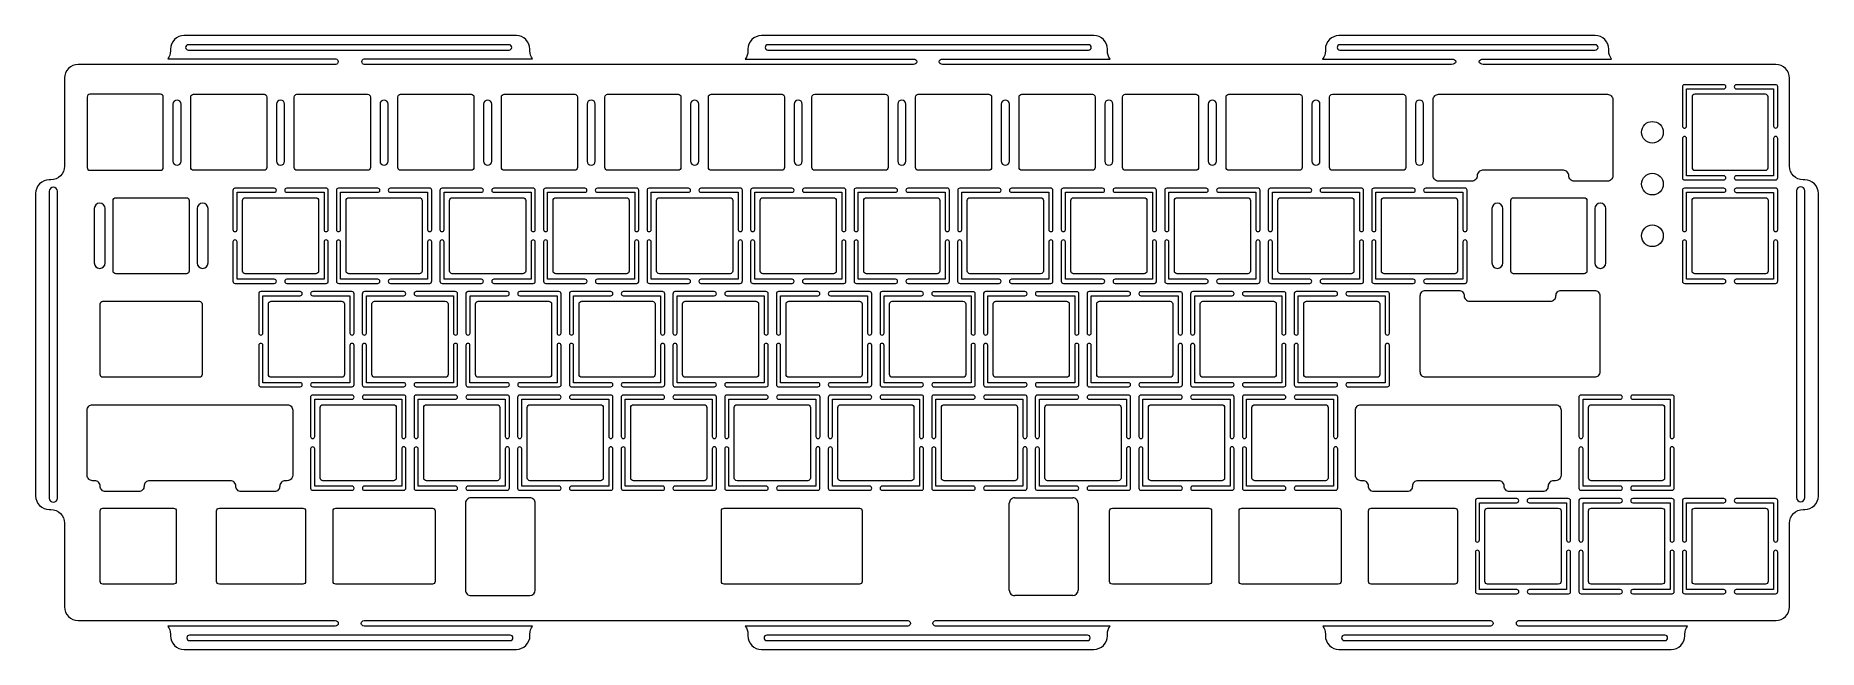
# Model space of a CAD drawing. Header units: centimetres. Extents: x -16.4 to 16.4, y -5.7 to 5.7.
import ezdxf

# ---------------------------------------------------------------- set-up
doc = ezdxf.new("R2010")
doc.units = ezdxf.units.CM
doc.header["$MEASUREMENT"] = 0

msp = doc.modelspace()

# ---------------------------------------------------------------- linework, layer by layer
at = {"lineweight": 9}
for points, knots in [([(-7.30578, -5.39997), (-7.30573, -5.46623), (-7.33202, -5.52979), (-7.37884, -5.57668), (-7.37884, -5.57668), (-7.42567, -5.62356), (-7.48951, -5.64992), (-7.55578, -5.64997), (-7.55578, -5.64997), (-7.55578, -5.64997), (-13.67016, -5.64994), (-13.67016, -5.64994), (-13.67016, -5.64994), (-13.73642, -5.64998), (-13.79999, -5.6237), (-13.84687, -5.57687), (-13.84687, -5.57687), (-13.89376, -5.53005), (-13.92012, -5.4662), (-13.92016, -5.39994), (-13.92016, -5.39994), (-13.92016, -5.39994), (-13.92016, -5.36994), (-13.92016, -5.36994), (-13.92016, -5.36994), (-13.92019, -5.31597), (-13.93766, -5.26382), (-13.96945, -5.221), (-13.96945, -5.221), (-13.96945, -5.221), (-10.88705, -5.221), (-10.88705, -5.221), (-10.88705, -5.221), (-10.8572, -5.221), (-10.83277, -5.1985), (-10.83277, -5.17101), (-10.83277, -5.17101), (-10.83277, -5.17101), (-10.83277, -5.17099), (-10.83277, -5.17099), (-10.83277, -5.17099), (-10.83277, -5.1435), (-10.8572, -5.121), (-10.88705, -5.121), (-10.88705, -5.121), (-12.46495, -5.121), (-14.04255, -5.11993), (-15.62002, -5.11993), (-15.62002, -5.11993), (-15.68628, -5.11997), (-15.74985, -5.09369), (-15.79673, -5.04686), (-15.79673, -5.04686), (-15.84362, -5.00004), (-15.86998, -4.93619), (-15.87002, -4.86993), (-15.87002, -4.86993), (-15.87002, -4.86993), (-15.87001, -3.32626), (-15.87001, -3.32626), (-15.87001, -3.32626), (-15.87006, -3.25992), (-15.89645, -3.1963), (-15.9434, -3.14942), (-15.9434, -3.14942), (-15.99034, -3.10254), (-16.05367, -3.07622), (-16.12001, -3.07626), (-16.12001, -3.07626), (-16.12001, -3.07626), (-16.15001, -3.07626), (-16.15001, -3.07626), (-16.15001, -3.07626), (-16.21628, -3.0763), (-16.27984, -3.05002), (-16.32672, -3.00319), (-16.32672, -3.00319), (-16.37361, -2.95637), (-16.39997, -2.89252), (-16.40001, -2.82626), (-16.40001, -2.82626), (-16.40001, -2.82626), (-16.39999, 2.74628), (-16.39999, 2.74628), (-16.39999, 2.74628), (-16.40003, 2.81254), (-16.37375, 2.8761), (-16.32692, 2.92299), (-16.32692, 2.92299), (-16.2801, 2.96987), (-16.21625, 2.99624), (-16.14999, 2.99628), (-16.14999, 2.99628), (-16.14999, 2.99628), (-16.11999, 2.99628), (-16.11999, 2.99628), (-16.11999, 2.99628), (-16.05364, 2.99632), (-15.99003, 3.02271), (-15.94314, 3.06966), (-15.94314, 3.06966), (-15.89626, 3.1166), (-15.86994, 3.17993), (-15.86999, 3.24628), (-15.86999, 3.24628), (-15.86999, 3.24628), (-15.86998, 4.87007), (-15.86998, 4.87007), (-15.86998, 4.87007), (-15.87002, 4.93633), (-15.84374, 4.9999), (-15.79691, 5.04678), (-15.79691, 5.04678), (-15.75009, 5.09367), (-15.68624, 5.12003), (-15.61998, 5.12007), (-15.61998, 5.12007), (-14.03885, 5.12006), (-12.45772, 5.12136), (-10.87658, 5.12136), (-10.87658, 5.12136), (-10.85375, 5.12136), (-10.83503, 5.14385), (-10.83503, 5.17135), (-10.83503, 5.17135), (-10.83503, 5.17135), (-10.83503, 5.17137), (-10.83503, 5.17137), (-10.83503, 5.17137), (-10.83503, 5.19887), (-10.85375, 5.22136), (-10.87658, 5.22136), (-10.87658, 5.22136), (-10.87658, 5.22136), (-13.96921, 5.22136), (-13.96921, 5.22136), (-13.96921, 5.22136), (-13.93749, 5.26414), (-13.92008, 5.3161), (-13.92011, 5.37006), (-13.92011, 5.37006), (-13.92011, 5.37006), (-13.92011, 5.40006), (-13.92011, 5.40006), (-13.92011, 5.40006), (-13.92015, 5.46632), (-13.89387, 5.52989), (-13.84705, 5.57677), (-13.84705, 5.57677), (-13.80022, 5.62366), (-13.73637, 5.65002), (-13.67011, 5.65006), (-13.67011, 5.65006), (-13.67011, 5.65006), (-7.55573, 5.65003), (-7.55573, 5.65003), (-7.55573, 5.65003), (-7.48946, 5.65008), (-7.4259, 5.62379), (-7.37902, 5.57697), (-7.37902, 5.57697), (-7.33213, 5.53014), (-7.30577, 5.46629), (-7.30573, 5.40003), (-7.30573, 5.40003), (-7.30573, 5.40003), (-7.30573, 5.37003), (-7.30573, 5.37003), (-7.30573, 5.37003), (-7.3057, 5.31618), (-7.2883, 5.26413), (-7.25664, 5.22136), (-7.25664, 5.22136), (-7.25664, 5.22136), (-10.3582, 5.22136), (-10.3582, 5.22136), (-10.3582, 5.22136), (-10.38027, 5.22136), (-10.39837, 5.19887), (-10.39837, 5.17137), (-10.39837, 5.17137), (-10.39837, 5.17137), (-10.39837, 5.17135), (-10.39837, 5.17135), (-10.39837, 5.17135), (-10.39837, 5.14385), (-10.38027, 5.12136), (-10.3582, 5.12136), (-10.3582, 5.12136), (-6.98858, 5.12136), (-3.61895, 5.11975), (-0.24932, 5.11975), (-0.24932, 5.11975), (-0.21606, 5.11975), (-0.18891, 5.14224), (-0.18891, 5.16974), (-0.18891, 5.16974), (-0.18891, 5.16974), (-0.18891, 5.16976), (-0.18891, 5.16976), (-0.18891, 5.16976), (-0.18891, 5.19726), (-0.21606, 5.21975), (-0.24932, 5.21975), (-0.24932, 5.21975), (-0.24932, 5.21975), (-3.34537, 5.21975), (-3.34537, 5.21975), (-3.34537, 5.21975), (-3.3129, 5.26282), (-3.29507, 5.31539), (-3.2951, 5.37001), (-3.2951, 5.37001), (-3.2951, 5.37001), (-3.2951, 5.40001), (-3.2951, 5.40001), (-3.2951, 5.40001), (-3.29514, 5.46628), (-3.26886, 5.52984), (-3.22203, 5.57673), (-3.22203, 5.57673), (-3.17521, 5.62361), (-3.11136, 5.64997), (-3.0451, 5.65001), (-3.0451, 5.65001), (-3.0451, 5.65001), (3.06929, 5.64999), (3.06929, 5.64999), (3.06929, 5.64999), (3.13555, 5.65003), (3.19911, 5.62375), (3.246, 5.57692), (3.246, 5.57692), (3.29288, 5.5301), (3.31924, 5.46625), (3.31929, 5.39999), (3.31929, 5.39999), (3.31929, 5.39999), (3.31929, 5.36999), (3.31929, 5.36999), (3.31929, 5.36999), (3.31932, 5.31547), (3.33715, 5.26281), (3.36955, 5.21975), (3.36955, 5.21975), (3.36955, 5.21975), (0.2867, 5.21975), (0.2867, 5.21975), (0.2867, 5.21975), (0.25347, 5.21975), (0.22628, 5.19726), (0.22628, 5.16976), (0.22628, 5.16976), (0.22628, 5.16976), (0.22628, 5.16974), (0.22628, 5.16974), (0.22628, 5.16974), (0.22628, 5.14224), (0.25347, 5.11975), (0.2867, 5.11975), (0.2867, 5.11975), (0.2867, 5.11975), (9.65279, 5.11975), (9.65279, 5.11975), (9.65279, 5.11975), (9.69404, 5.11975), (9.72778, 5.14224), (9.72778, 5.16974), (9.72778, 5.16974), (9.72778, 5.16974), (9.72778, 5.16976), (9.72778, 5.16976), (9.72778, 5.16976), (9.72778, 5.19726), (9.69404, 5.21975), (9.65279, 5.21975), (9.65279, 5.21975), (9.65279, 5.21975), (7.27969, 5.21975), (7.27969, 5.21975), (7.27969, 5.21975), (7.31213, 5.26281), (7.32995, 5.31537), (7.32992, 5.36997), (7.32992, 5.36997), (7.32992, 5.36997), (7.32992, 5.39997), (7.32992, 5.39997), (7.32992, 5.39997), (7.32987, 5.46623), (7.35616, 5.52979), (7.40298, 5.57668), (7.40298, 5.57668), (7.44981, 5.62356), (7.51366, 5.64992), (7.57992, 5.64997), (7.57992, 5.64997), (7.57992, 5.64997), (12.2943, 5.64995), (12.2943, 5.64995), (12.2943, 5.64995), (12.36056, 5.64999), (12.42413, 5.6237), (12.47101, 5.57688), (12.47101, 5.57688), (12.5179, 5.53005), (12.54426, 5.46621), (12.5443, 5.39994), (12.5443, 5.39994), (12.5443, 5.39994), (12.5443, 5.36994), (12.5443, 5.36994), (12.5443, 5.36994), (12.54433, 5.31545), (12.56215, 5.2628), (12.59453, 5.21975), (12.59453, 5.21975), (12.59453, 5.21975), (10.23505, 5.21975), (10.23505, 5.21975), (10.23505, 5.21975), (10.1938, 5.21975), (10.16007, 5.19726), (10.16007, 5.16976), (10.16007, 5.16976), (10.16007, 5.16976), (10.16007, 5.16974), (10.16007, 5.16974), (10.16007, 5.16974), (10.16007, 5.14224), (10.1938, 5.11975), (10.23505, 5.11975), (10.23505, 5.11975), (12.03033, 5.11975), (13.82515, 5.11993), (15.62002, 5.11993), (15.62002, 5.11993), (15.68629, 5.11997), (15.74985, 5.09369), (15.79673, 5.04686), (15.79673, 5.04686), (15.84362, 5.00004), (15.86998, 4.93619), (15.87002, 4.86993), (15.87002, 4.86993), (15.87002, 4.86993), (15.87001, 3.24613), (15.87001, 3.24613), (15.87001, 3.24613), (15.87006, 3.17979), (15.89645, 3.11618), (15.9434, 3.06929), (15.9434, 3.06929), (15.99034, 3.02241), (16.05367, 2.99609), (16.12001, 2.99613), (16.12001, 2.99613), (16.12001, 2.99613), (16.15001, 2.99613), (16.15001, 2.99613), (16.15001, 2.99613), (16.21628, 2.99618), (16.27984, 2.96989), (16.32672, 2.92307), (16.32672, 2.92307), (16.37361, 2.87624), (16.39997, 2.81239), (16.40001, 2.74613), (16.40001, 2.74613), (16.40001, 2.74613), (16.39999, -2.82641), (16.39999, -2.82641), (16.39999, -2.82641), (16.40003, -2.89267), (16.37375, -2.95623), (16.32692, -3.00312), (16.32692, -3.00312), (16.2801, -3.05), (16.21625, -3.07636), (16.14999, -3.0764), (16.14999, -3.0764), (16.14999, -3.0764), (16.11999, -3.0764), (16.11999, -3.0764), (16.11999, -3.0764), (16.05364, -3.07645), (15.99003, -3.10284), (15.94314, -3.14978), (15.94314, -3.14978), (15.89626, -3.19673), (15.86994, -3.26006), (15.86999, -3.3264), (15.86999, -3.3264), (15.86999, -3.3264), (15.86998, -4.87007), (15.86998, -4.87007), (15.86998, -4.87007), (15.87002, -4.93633), (15.84374, -4.9999), (15.79691, -5.04678), (15.79691, -5.04678), (15.75009, -5.09367), (15.68624, -5.12003), (15.61998, -5.12007), (15.61998, -5.12007), (14.04394, -5.12007), (12.46776, -5.121), (10.89133, -5.121), (10.89133, -5.121), (10.86514, -5.121), (10.84372, -5.14349), (10.84372, -5.17099), (10.84372, -5.17099), (10.84372, -5.17099), (10.84372, -5.17101), (10.84372, -5.17101), (10.84372, -5.17101), (10.84372, -5.19851), (10.86514, -5.221), (10.89133, -5.221), (10.89133, -5.221), (10.89133, -5.221), (13.99362, -5.221), (13.99362, -5.221), (13.99362, -5.221), (13.96173, -5.26385), (13.94422, -5.31595), (13.94425, -5.37006), (13.94425, -5.37006), (13.94425, -5.37006), (13.94425, -5.40006), (13.94425, -5.40006), (13.94425, -5.40006), (13.94429, -5.46632), (13.91801, -5.52989), (13.87119, -5.57677), (13.87119, -5.57677), (13.82436, -5.62366), (13.76051, -5.65002), (13.69425, -5.65006), (13.69425, -5.65006), (13.69425, -5.65006), (7.57987, -5.65003), (7.57987, -5.65003), (7.57987, -5.65003), (7.5136, -5.65008), (7.45004, -5.62379), (7.40316, -5.57697), (7.40316, -5.57697), (7.35627, -5.53014), (7.32991, -5.46629), (7.32987, -5.40003), (7.32987, -5.40003), (7.32987, -5.40003), (7.32987, -5.37003), (7.32987, -5.37003), (7.32987, -5.37003), (7.32984, -5.31603), (7.31234, -5.26384), (7.28052, -5.221), (7.28052, -5.221), (7.28052, -5.221), (10.36758, -5.221), (10.36758, -5.221), (10.36758, -5.221), (10.39378, -5.221), (10.41518, -5.19851), (10.41518, -5.17101), (10.41518, -5.17101), (10.41518, -5.17101), (10.41518, -5.17099), (10.41518, -5.17099), (10.41518, -5.17099), (10.41518, -5.14349), (10.39378, -5.121), (10.36758, -5.121), (10.36758, -5.121), (6.96305, -5.121), (3.56174, -5.121), (0.15721, -5.121), (0.15721, -5.121), (0.13102, -5.121), (0.1096, -5.14349), (0.1096, -5.17099), (0.1096, -5.17099), (0.1096, -5.17099), (0.1096, -5.17101), (0.1096, -5.17101), (0.1096, -5.17101), (0.1096, -5.19851), (0.13102, -5.221), (0.15721, -5.221), (0.15721, -5.221), (0.15721, -5.221), (3.36856, -5.221), (3.36856, -5.221), (3.36856, -5.221), (3.33669, -5.26384), (3.31921, -5.31592), (3.31924, -5.37001), (3.31924, -5.37001), (3.31924, -5.37001), (3.31924, -5.40001), (3.31924, -5.40001), (3.31924, -5.40001), (3.31928, -5.46628), (3.293, -5.52984), (3.24617, -5.57673), (3.24617, -5.57673), (3.19935, -5.62361), (3.1355, -5.64997), (3.06924, -5.65001), (3.06924, -5.65001), (3.06924, -5.65001), (-3.04515, -5.64999), (-3.04515, -5.64999), (-3.04515, -5.64999), (-3.11141, -5.65003), (-3.17497, -5.62375), (-3.22186, -5.57692), (-3.22186, -5.57692), (-3.26874, -5.5301), (-3.2951, -5.46625), (-3.29515, -5.39999), (-3.29515, -5.39999), (-3.29515, -5.39999), (-3.29515, -5.36999), (-3.29515, -5.36999), (-3.29515, -5.36999), (-3.29518, -5.316), (-3.31266, -5.26383), (-3.34447, -5.221), (-3.34447, -5.221), (-3.34447, -5.221), (-0.35369, -5.221), (-0.35369, -5.221), (-0.35369, -5.221), (-0.32749, -5.221), (-0.30609, -5.19851), (-0.30609, -5.17101), (-0.30609, -5.17101), (-0.30609, -5.17101), (-0.30609, -5.17099), (-0.30609, -5.17099), (-0.30609, -5.17099), (-0.30609, -5.14349), (-0.32749, -5.121), (-0.35369, -5.121), (-0.35369, -5.121), (-3.68915, -5.121), (-7.02135, -5.121), (-10.35683, -5.121), (-10.35683, -5.121), (-10.38668, -5.121), (-10.4111, -5.14349), (-10.4111, -5.17099), (-10.4111, -5.17099), (-10.4111, -5.17099), (-10.4111, -5.17101), (-10.4111, -5.17101), (-10.4111, -5.17101), (-10.4111, -5.19851), (-10.38668, -5.221), (-10.35683, -5.221), (-10.35683, -5.221), (-10.35683, -5.221), (-7.25649, -5.221), (-7.25649, -5.221), (-7.25649, -5.221), (-7.28834, -5.26383), (-7.30581, -5.3159), (-7.30578, -5.36997), (-7.30578, -5.36997), (-7.30578, -5.36997), (-7.30578, -5.39997), (-7.30578, -5.39997)], [0, 0, 0, 0, 0.00689655, 0.00689655, 0.00689655, 0.00689655, 0.0137931, 0.0137931, 0.0137931, 0.0137931, 0.02068966, 0.02068966, 0.02068966, 0.02068966, 0.02758621, 0.02758621, 0.02758621, 0.02758621, 0.03448276, 0.03448276, 0.03448276, 0.03448276, 0.04137931, 0.04137931, 0.04137931, 0.04137931, 0.04827586, 0.04827586, 0.04827586, 0.04827586, 0.05517241, 0.05517241, 0.05517241, 0.05517241, 0.06206897, 0.06206897, 0.06206897, 0.06206897, 0.06896552, 0.06896552, 0.06896552, 0.06896552, 0.07586207, 0.07586207, 0.07586207, 0.07586207, 0.08275862, 0.08275862, 0.08275862, 0.08275862, 0.08965517, 0.08965517, 0.08965517, 0.08965517, 0.09655172, 0.09655172, 0.09655172, 0.09655172, 0.10344828, 0.10344828, 0.10344828, 0.10344828, 0.11034483, 0.11034483, 0.11034483, 0.11034483, 0.11724138, 0.11724138, 0.11724138, 0.11724138, 0.12413793, 0.12413793, 0.12413793, 0.12413793, 0.13103448, 0.13103448, 0.13103448, 0.13103448, 0.13793103, 0.13793103, 0.13793103, 0.13793103, 0.14482759, 0.14482759, 0.14482759, 0.14482759, 0.15172414, 0.15172414, 0.15172414, 0.15172414, 0.15862069, 0.15862069, 0.15862069, 0.15862069, 0.16551724, 0.16551724, 0.16551724, 0.16551724, 0.17241379, 0.17241379, 0.17241379, 0.17241379, 0.17931034, 0.17931034, 0.17931034, 0.17931034, 0.1862069, 0.1862069, 0.1862069, 0.1862069, 0.19310345, 0.19310345, 0.19310345, 0.19310345, 0.2, 0.2, 0.2, 0.2, 0.20689655, 0.20689655, 0.20689655, 0.20689655, 0.2137931, 0.2137931, 0.2137931, 0.2137931, 0.22068966, 0.22068966, 0.22068966, 0.22068966, 0.22758621, 0.22758621, 0.22758621, 0.22758621, 0.23448276, 0.23448276, 0.23448276, 0.23448276, 0.24137931, 0.24137931, 0.24137931, 0.24137931, 0.24827586, 0.24827586, 0.24827586, 0.24827586, 0.25517241, 0.25517241, 0.25517241, 0.25517241, 0.26206897, 0.26206897, 0.26206897, 0.26206897, 0.26896552, 0.26896552, 0.26896552, 0.26896552, 0.27586207, 0.27586207, 0.27586207, 0.27586207, 0.28275862, 0.28275862, 0.28275862, 0.28275862, 0.28965517, 0.28965517, 0.28965517, 0.28965517, 0.29655172, 0.29655172, 0.29655172, 0.29655172, 0.30344828, 0.30344828, 0.30344828, 0.30344828, 0.31034483, 0.31034483, 0.31034483, 0.31034483, 0.31724138, 0.31724138, 0.31724138, 0.31724138, 0.32413793, 0.32413793, 0.32413793, 0.32413793, 0.33103448, 0.33103448, 0.33103448, 0.33103448, 0.33793103, 0.33793103, 0.33793103, 0.33793103, 0.34482759, 0.34482759, 0.34482759, 0.34482759, 0.35172414, 0.35172414, 0.35172414, 0.35172414, 0.35862069, 0.35862069, 0.35862069, 0.35862069, 0.36551724, 0.36551724, 0.36551724, 0.36551724, 0.37241379, 0.37241379, 0.37241379, 0.37241379, 0.37931034, 0.37931034, 0.37931034, 0.37931034, 0.3862069, 0.3862069, 0.3862069, 0.3862069, 0.39310345, 0.39310345, 0.39310345, 0.39310345, 0.4, 0.4, 0.4, 0.4, 0.40689655, 0.40689655, 0.40689655, 0.40689655, 0.4137931, 0.4137931, 0.4137931, 0.4137931, 0.42068966, 0.42068966, 0.42068966, 0.42068966, 0.42758621, 0.42758621, 0.42758621, 0.42758621, 0.43448276, 0.43448276, 0.43448276, 0.43448276, 0.44137931, 0.44137931, 0.44137931, 0.44137931, 0.44827586, 0.44827586, 0.44827586, 0.44827586, 0.45517241, 0.45517241, 0.45517241, 0.45517241, 0.46206897, 0.46206897, 0.46206897, 0.46206897, 0.46896552, 0.46896552, 0.46896552, 0.46896552, 0.47586207, 0.47586207, 0.47586207, 0.47586207, 0.48275862, 0.48275862, 0.48275862, 0.48275862, 0.48965517, 0.48965517, 0.48965517, 0.48965517, 0.49655172, 0.49655172, 0.49655172, 0.49655172, 0.50344828, 0.50344828, 0.50344828, 0.50344828, 0.51034483, 0.51034483, 0.51034483, 0.51034483, 0.51724138, 0.51724138, 0.51724138, 0.51724138, 0.52413793, 0.52413793, 0.52413793, 0.52413793, 0.53103448, 0.53103448, 0.53103448, 0.53103448, 0.53793103, 0.53793103, 0.53793103, 0.53793103, 0.54482759, 0.54482759, 0.54482759, 0.54482759, 0.55172414, 0.55172414, 0.55172414, 0.55172414, 0.55862069, 0.55862069, 0.55862069, 0.55862069, 0.56551724, 0.56551724, 0.56551724, 0.56551724, 0.57241379, 0.57241379, 0.57241379, 0.57241379, 0.57931034, 0.57931034, 0.57931034, 0.57931034, 0.5862069, 0.5862069, 0.5862069, 0.5862069, 0.59310345, 0.59310345, 0.59310345, 0.59310345, 0.6, 0.6, 0.6, 0.6, 0.60689655, 0.60689655, 0.60689655, 0.60689655, 0.6137931, 0.6137931, 0.6137931, 0.6137931, 0.62068966, 0.62068966, 0.62068966, 0.62068966, 0.62758621, 0.62758621, 0.62758621, 0.62758621, 0.63448276, 0.63448276, 0.63448276, 0.63448276, 0.64137931, 0.64137931, 0.64137931, 0.64137931, 0.64827586, 0.64827586, 0.64827586, 0.64827586, 0.65517241, 0.65517241, 0.65517241, 0.65517241, 0.66206897, 0.66206897, 0.66206897, 0.66206897, 0.66896552, 0.66896552, 0.66896552, 0.66896552, 0.67586207, 0.67586207, 0.67586207, 0.67586207, 0.68275862, 0.68275862, 0.68275862, 0.68275862, 0.68965517, 0.68965517, 0.68965517, 0.68965517, 0.69655172, 0.69655172, 0.69655172, 0.69655172, 0.70344828, 0.70344828, 0.70344828, 0.70344828, 0.71034483, 0.71034483, 0.71034483, 0.71034483, 0.71724138, 0.71724138, 0.71724138, 0.71724138, 0.72413793, 0.72413793, 0.72413793, 0.72413793, 0.73103448, 0.73103448, 0.73103448, 0.73103448, 0.73793103, 0.73793103, 0.73793103, 0.73793103, 0.74482759, 0.74482759, 0.74482759, 0.74482759, 0.75172414, 0.75172414, 0.75172414, 0.75172414, 0.75862069, 0.75862069, 0.75862069, 0.75862069, 0.76551724, 0.76551724, 0.76551724, 0.76551724, 0.77241379, 0.77241379, 0.77241379, 0.77241379, 0.77931034, 0.77931034, 0.77931034, 0.77931034, 0.7862069, 0.7862069, 0.7862069, 0.7862069, 0.79310345, 0.79310345, 0.79310345, 0.79310345, 0.8, 0.8, 0.8, 0.8, 0.80689655, 0.80689655, 0.80689655, 0.80689655, 0.8137931, 0.8137931, 0.8137931, 0.8137931, 0.82068966, 0.82068966, 0.82068966, 0.82068966, 0.82758621, 0.82758621, 0.82758621, 0.82758621, 0.83448276, 0.83448276, 0.83448276, 0.83448276, 0.84137931, 0.84137931, 0.84137931, 0.84137931, 0.84827586, 0.84827586, 0.84827586, 0.84827586, 0.85517241, 0.85517241, 0.85517241, 0.85517241, 0.86206897, 0.86206897, 0.86206897, 0.86206897, 0.86896552, 0.86896552, 0.86896552, 0.86896552, 0.87586207, 0.87586207, 0.87586207, 0.87586207, 0.88275862, 0.88275862, 0.88275862, 0.88275862, 0.88965517, 0.88965517, 0.88965517, 0.88965517, 0.89655172, 0.89655172, 0.89655172, 0.89655172, 0.90344828, 0.90344828, 0.90344828, 0.90344828, 0.91034483, 0.91034483, 0.91034483, 0.91034483, 0.91724138, 0.91724138, 0.91724138, 0.91724138, 0.92413793, 0.92413793, 0.92413793, 0.92413793, 0.93103448, 0.93103448, 0.93103448, 0.93103448, 0.93793103, 0.93793103, 0.93793103, 0.93793103, 0.94482759, 0.94482759, 0.94482759, 0.94482759, 0.95172414, 0.95172414, 0.95172414, 0.95172414, 0.95862069, 0.95862069, 0.95862069, 0.95862069, 0.96551724, 0.96551724, 0.96551724, 0.96551724, 0.97241379, 0.97241379, 0.97241379, 0.97241379, 0.97931034, 0.97931034, 0.97931034, 0.97931034, 0.9862069, 0.9862069, 0.9862069, 0.9862069, 1, 1, 1, 1]), ([(-15.45162, 4.52012), (-15.45163, 4.53337), (-15.44637, 4.54608), (-15.43701, 4.55546), (-15.43701, 4.55546), (-15.42764, 4.56484), (-15.41487, 4.57011), (-15.40162, 4.57012), (-15.40162, 4.57012), (-15.40162, 4.57012), (-14.10167, 4.57011), (-14.10167, 4.57011), (-14.10167, 4.57011), (-14.08842, 4.57012), (-14.07571, 4.56486), (-14.06633, 4.5555), (-14.06633, 4.5555), (-14.05696, 4.54613), (-14.05168, 4.53336), (-14.05168, 4.52011), (-14.05168, 4.52011), (-14.05168, 4.52011), (-14.05168, 3.22015), (-14.05168, 3.22015), (-14.05168, 3.22015), (-14.05167, 3.2069), (-14.05693, 3.19419), (-14.06629, 3.18481), (-14.06629, 3.18481), (-14.07566, 3.17543), (-14.08843, 3.17016), (-14.10168, 3.17015), (-14.10168, 3.17015), (-14.10168, 3.17015), (-15.40163, 3.17016), (-15.40163, 3.17016), (-15.40163, 3.17016), (-15.41488, 3.17015), (-15.42759, 3.17541), (-15.43697, 3.18477), (-15.43697, 3.18477), (-15.44635, 3.19414), (-15.45162, 3.2069), (-15.45163, 3.22016), (-15.45163, 3.22016), (-15.45163, 3.22016), (-15.45162, 4.52012), (-15.45162, 4.52012)], [0, 0, 0, 0, 0.07692308, 0.07692308, 0.07692308, 0.07692308, 0.15384615, 0.15384615, 0.15384615, 0.15384615, 0.23076923, 0.23076923, 0.23076923, 0.23076923, 0.30769231, 0.30769231, 0.30769231, 0.30769231, 0.38461538, 0.38461538, 0.38461538, 0.38461538, 0.46153846, 0.46153846, 0.46153846, 0.46153846, 0.53846154, 0.53846154, 0.53846154, 0.53846154, 0.61538462, 0.61538462, 0.61538462, 0.61538462, 0.69230769, 0.69230769, 0.69230769, 0.69230769, 0.76923077, 0.76923077, 0.76923077, 0.76923077, 0.84615385, 0.84615385, 0.84615385, 0.84615385, 1, 1, 1, 1]), ([(-12.19667, 4.5701), (-12.19667, 4.5701), (-13.49662, 4.57011), (-13.49662, 4.57011), (-13.49662, 4.57011), (-13.50989, 4.5701), (-13.52262, 4.56482), (-13.53199, 4.55543), (-13.53199, 4.55543), (-13.54137, 4.54604), (-13.54663, 4.53338), (-13.54663, 4.52011), (-13.54663, 4.52011), (-13.54663, 4.52011), (-13.54663, 3.22015), (-13.54663, 3.22015), (-13.54663, 3.22015), (-13.54662, 3.20688), (-13.54134, 3.19416), (-13.53195, 3.18478), (-13.53195, 3.18478), (-13.52257, 3.1754), (-13.5099, 3.17014), (-13.49663, 3.17015), (-13.49663, 3.17015), (-13.49663, 3.17015), (-12.19668, 3.17014), (-12.19668, 3.17014), (-12.19668, 3.17014), (-12.18341, 3.17015), (-12.17069, 3.17543), (-12.16131, 3.18482), (-12.16131, 3.18482), (-12.15194, 3.19421), (-12.14667, 3.20687), (-12.14668, 3.22014), (-12.14668, 3.22014), (-12.14668, 3.22014), (-12.14668, 4.5201), (-12.14668, 4.5201), (-12.14668, 4.5201), (-12.14668, 4.53337), (-12.15196, 4.54609), (-12.16135, 4.55547), (-12.16135, 4.55547), (-12.17074, 4.56485), (-12.18341, 4.57011), (-12.19667, 4.5701)], [0, 0, 0, 0, 0.07692308, 0.07692308, 0.07692308, 0.07692308, 0.15384615, 0.15384615, 0.15384615, 0.15384615, 0.23076923, 0.23076923, 0.23076923, 0.23076923, 0.30769231, 0.30769231, 0.30769231, 0.30769231, 0.38461538, 0.38461538, 0.38461538, 0.38461538, 0.46153846, 0.46153846, 0.46153846, 0.46153846, 0.53846154, 0.53846154, 0.53846154, 0.53846154, 0.61538462, 0.61538462, 0.61538462, 0.61538462, 0.69230769, 0.69230769, 0.69230769, 0.69230769, 0.76923077, 0.76923077, 0.76923077, 0.76923077, 0.84615385, 0.84615385, 0.84615385, 0.84615385, 1, 1, 1, 1]), ([(-10.29167, 4.57009), (-10.29167, 4.57009), (-11.5916, 4.5701), (-11.5916, 4.5701), (-11.5916, 4.5701), (-11.60487, 4.57009), (-11.6176, 4.56481), (-11.62697, 4.55542), (-11.62697, 4.55542), (-11.63635, 4.54604), (-11.64161, 4.53337), (-11.64161, 4.5201), (-11.64161, 4.5201), (-11.64161, 4.5201), (-11.64161, 3.22014), (-11.64161, 3.22014), (-11.64161, 3.22014), (-11.6416, 3.20687), (-11.63632, 3.19415), (-11.62693, 3.18477), (-11.62693, 3.18477), (-11.61755, 3.17539), (-11.60488, 3.17013), (-11.59161, 3.17014), (-11.59161, 3.17014), (-11.59161, 3.17014), (-10.29168, 3.17013), (-10.29168, 3.17013), (-10.29168, 3.17013), (-10.27841, 3.17014), (-10.26569, 3.17542), (-10.25631, 3.18481), (-10.25631, 3.18481), (-10.24694, 3.1942), (-10.24167, 3.20686), (-10.24168, 3.22013), (-10.24168, 3.22013), (-10.24168, 3.22013), (-10.24168, 4.52009), (-10.24168, 4.52009), (-10.24168, 4.52009), (-10.24168, 4.53336), (-10.24696, 4.54609), (-10.25635, 4.55546), (-10.25635, 4.55546), (-10.26574, 4.56484), (-10.27841, 4.5701), (-10.29167, 4.57009)], [0, 0, 0, 0, 0.07692308, 0.07692308, 0.07692308, 0.07692308, 0.15384615, 0.15384615, 0.15384615, 0.15384615, 0.23076923, 0.23076923, 0.23076923, 0.23076923, 0.30769231, 0.30769231, 0.30769231, 0.30769231, 0.38461538, 0.38461538, 0.38461538, 0.38461538, 0.46153846, 0.46153846, 0.46153846, 0.46153846, 0.53846154, 0.53846154, 0.53846154, 0.53846154, 0.61538462, 0.61538462, 0.61538462, 0.61538462, 0.69230769, 0.69230769, 0.69230769, 0.69230769, 0.76923077, 0.76923077, 0.76923077, 0.76923077, 0.84615385, 0.84615385, 0.84615385, 0.84615385, 1, 1, 1, 1]), ([(-8.38667, 4.57009), (-8.38667, 4.57009), (-9.68674, 4.57009), (-9.68674, 4.57009), (-9.68674, 4.57009), (-9.70001, 4.57008), (-9.71274, 4.5648), (-9.72211, 4.55542), (-9.72211, 4.55542), (-9.73149, 4.54603), (-9.73675, 4.53336), (-9.73675, 4.52009), (-9.73675, 4.52009), (-9.73675, 4.52009), (-9.73675, 3.22013), (-9.73675, 3.22013), (-9.73675, 3.22013), (-9.73674, 3.20686), (-9.73146, 3.19414), (-9.72207, 3.18476), (-9.72207, 3.18476), (-9.71269, 3.17539), (-9.70002, 3.17012), (-9.68675, 3.17013), (-9.68675, 3.17013), (-9.68675, 3.17013), (-8.38668, 3.17013), (-8.38668, 3.17013), (-8.38668, 3.17013), (-8.37341, 3.17013), (-8.36069, 3.17541), (-8.35131, 3.1848), (-8.35131, 3.1848), (-8.34194, 3.19419), (-8.33667, 3.20686), (-8.33668, 3.22013), (-8.33668, 3.22013), (-8.33668, 3.22013), (-8.33668, 4.52009), (-8.33668, 4.52009), (-8.33668, 4.52009), (-8.33668, 4.53335), (-8.34196, 4.54608), (-8.35135, 4.55545), (-8.35135, 4.55545), (-8.36074, 4.56483), (-8.37341, 4.57009), (-8.38667, 4.57009)], [0, 0, 0, 0, 0.07692308, 0.07692308, 0.07692308, 0.07692308, 0.15384615, 0.15384615, 0.15384615, 0.15384615, 0.23076923, 0.23076923, 0.23076923, 0.23076923, 0.30769231, 0.30769231, 0.30769231, 0.30769231, 0.38461538, 0.38461538, 0.38461538, 0.38461538, 0.46153846, 0.46153846, 0.46153846, 0.46153846, 0.53846154, 0.53846154, 0.53846154, 0.53846154, 0.61538462, 0.61538462, 0.61538462, 0.61538462, 0.69230769, 0.69230769, 0.69230769, 0.69230769, 0.76923077, 0.76923077, 0.76923077, 0.76923077, 0.84615385, 0.84615385, 0.84615385, 0.84615385, 1, 1, 1, 1]), ([(-6.48167, 4.57008), (-6.48167, 4.57008), (-7.7816, 4.57008), (-7.7816, 4.57008), (-7.7816, 4.57008), (-7.79487, 4.57007), (-7.8076, 4.5648), (-7.81697, 4.55541), (-7.81697, 4.55541), (-7.82635, 4.54602), (-7.83161, 4.53335), (-7.83161, 4.52008), (-7.83161, 4.52008), (-7.83161, 4.52008), (-7.83161, 3.22012), (-7.83161, 3.22012), (-7.83161, 3.22012), (-7.8316, 3.20685), (-7.82632, 3.19413), (-7.81693, 3.18475), (-7.81693, 3.18475), (-7.80755, 3.17538), (-7.79488, 3.17011), (-7.78161, 3.17012), (-7.78161, 3.17012), (-7.78161, 3.17012), (-6.48168, 3.17012), (-6.48168, 3.17012), (-6.48168, 3.17012), (-6.46841, 3.17013), (-6.45569, 3.1754), (-6.44631, 3.18479), (-6.44631, 3.18479), (-6.43694, 3.19418), (-6.43167, 3.20685), (-6.43168, 3.22012), (-6.43168, 3.22012), (-6.43168, 3.22012), (-6.43168, 4.52008), (-6.43168, 4.52008), (-6.43168, 4.52008), (-6.43168, 4.53335), (-6.43696, 4.54607), (-6.44635, 4.55545), (-6.44635, 4.55545), (-6.45574, 4.56482), (-6.46841, 4.57009), (-6.48167, 4.57008)], [0, 0, 0, 0, 0.07692308, 0.07692308, 0.07692308, 0.07692308, 0.15384615, 0.15384615, 0.15384615, 0.15384615, 0.23076923, 0.23076923, 0.23076923, 0.23076923, 0.30769231, 0.30769231, 0.30769231, 0.30769231, 0.38461538, 0.38461538, 0.38461538, 0.38461538, 0.46153846, 0.46153846, 0.46153846, 0.46153846, 0.53846154, 0.53846154, 0.53846154, 0.53846154, 0.61538462, 0.61538462, 0.61538462, 0.61538462, 0.69230769, 0.69230769, 0.69230769, 0.69230769, 0.76923077, 0.76923077, 0.76923077, 0.76923077, 0.84615385, 0.84615385, 0.84615385, 0.84615385, 1, 1, 1, 1]), ([(-4.57664, 4.57007), (-4.57664, 4.57007), (-5.8766, 4.57007), (-5.8766, 4.57007), (-5.8766, 4.57007), (-5.88987, 4.57007), (-5.9026, 4.56479), (-5.91197, 4.5554), (-5.91197, 4.5554), (-5.92135, 4.54601), (-5.92661, 4.53334), (-5.92661, 4.52007), (-5.92661, 4.52007), (-5.92661, 4.52007), (-5.92661, 3.22011), (-5.92661, 3.22011), (-5.92661, 3.22011), (-5.9266, 3.20685), (-5.92132, 3.19412), (-5.91193, 3.18475), (-5.91193, 3.18475), (-5.90255, 3.17537), (-5.88988, 3.17011), (-5.87661, 3.17011), (-5.87661, 3.17011), (-5.87661, 3.17011), (-4.57665, 3.17011), (-4.57665, 3.17011), (-4.57665, 3.17011), (-4.56338, 3.17012), (-4.55066, 3.1754), (-4.54128, 3.18478), (-4.54128, 3.18478), (-4.53191, 3.19417), (-4.52664, 3.20684), (-4.52665, 3.22011), (-4.52665, 3.22011), (-4.52665, 3.22011), (-4.52665, 4.52007), (-4.52665, 4.52007), (-4.52665, 4.52007), (-4.52665, 4.53334), (-4.53193, 4.54606), (-4.54132, 4.55544), (-4.54132, 4.55544), (-4.55071, 4.56481), (-4.56338, 4.57008), (-4.57664, 4.57007)], [0, 0, 0, 0, 0.07692308, 0.07692308, 0.07692308, 0.07692308, 0.15384615, 0.15384615, 0.15384615, 0.15384615, 0.23076923, 0.23076923, 0.23076923, 0.23076923, 0.30769231, 0.30769231, 0.30769231, 0.30769231, 0.38461538, 0.38461538, 0.38461538, 0.38461538, 0.46153846, 0.46153846, 0.46153846, 0.46153846, 0.53846154, 0.53846154, 0.53846154, 0.53846154, 0.61538462, 0.61538462, 0.61538462, 0.61538462, 0.69230769, 0.69230769, 0.69230769, 0.69230769, 0.76923077, 0.76923077, 0.76923077, 0.76923077, 0.84615385, 0.84615385, 0.84615385, 0.84615385, 1, 1, 1, 1]), ([(-2.67164, 4.57006), (-2.67164, 4.57006), (-3.97164, 4.57007), (-3.97164, 4.57007), (-3.97164, 4.57007), (-3.98491, 4.57006), (-3.99764, 4.56478), (-4.00701, 4.55539), (-4.00701, 4.55539), (-4.01639, 4.546), (-4.02165, 4.53334), (-4.02165, 4.52007), (-4.02165, 4.52007), (-4.02165, 4.52007), (-4.02165, 3.22011), (-4.02165, 3.22011), (-4.02165, 3.22011), (-4.02164, 3.20684), (-4.01636, 3.19411), (-4.00697, 3.18474), (-4.00697, 3.18474), (-3.99759, 3.17536), (-3.98492, 3.1701), (-3.97165, 3.17011), (-3.97165, 3.17011), (-3.97165, 3.17011), (-2.67165, 3.1701), (-2.67165, 3.1701), (-2.67165, 3.1701), (-2.65838, 3.17011), (-2.64566, 3.17539), (-2.63628, 3.18478), (-2.63628, 3.18478), (-2.62691, 3.19417), (-2.62164, 3.20683), (-2.62165, 3.2201), (-2.62165, 3.2201), (-2.62165, 3.2201), (-2.62165, 4.52006), (-2.62165, 4.52006), (-2.62165, 4.52006), (-2.62165, 4.53333), (-2.62693, 4.54605), (-2.63632, 4.55543), (-2.63632, 4.55543), (-2.64571, 4.56481), (-2.65838, 4.57007), (-2.67164, 4.57006)], [0, 0, 0, 0, 0.07692308, 0.07692308, 0.07692308, 0.07692308, 0.15384615, 0.15384615, 0.15384615, 0.15384615, 0.23076923, 0.23076923, 0.23076923, 0.23076923, 0.30769231, 0.30769231, 0.30769231, 0.30769231, 0.38461538, 0.38461538, 0.38461538, 0.38461538, 0.46153846, 0.46153846, 0.46153846, 0.46153846, 0.53846154, 0.53846154, 0.53846154, 0.53846154, 0.61538462, 0.61538462, 0.61538462, 0.61538462, 0.69230769, 0.69230769, 0.69230769, 0.69230769, 0.76923077, 0.76923077, 0.76923077, 0.76923077, 0.84615385, 0.84615385, 0.84615385, 0.84615385, 1, 1, 1, 1]), ([(-0.76664, 4.57005), (-0.76664, 4.57005), (-2.06664, 4.57006), (-2.06664, 4.57006), (-2.06664, 4.57006), (-2.07991, 4.57005), (-2.09264, 4.56477), (-2.10201, 4.55538), (-2.10201, 4.55538), (-2.11139, 4.54599), (-2.11665, 4.53333), (-2.11665, 4.52006), (-2.11665, 4.52006), (-2.11665, 4.52006), (-2.11665, 3.2201), (-2.11665, 3.2201), (-2.11665, 3.2201), (-2.11664, 3.20683), (-2.11136, 3.19411), (-2.10197, 3.18473), (-2.10197, 3.18473), (-2.09259, 3.17535), (-2.07992, 3.17009), (-2.06665, 3.1701), (-2.06665, 3.1701), (-2.06665, 3.1701), (-0.76665, 3.17009), (-0.76665, 3.17009), (-0.76665, 3.17009), (-0.75338, 3.1701), (-0.74066, 3.17538), (-0.73128, 3.18477), (-0.73128, 3.18477), (-0.72191, 3.19416), (-0.71664, 3.20682), (-0.71665, 3.22009), (-0.71665, 3.22009), (-0.71665, 3.22009), (-0.71665, 4.52005), (-0.71665, 4.52005), (-0.71665, 4.52005), (-0.71665, 4.53332), (-0.72193, 4.54604), (-0.73132, 4.55542), (-0.73132, 4.55542), (-0.74071, 4.5648), (-0.75338, 4.57006), (-0.76664, 4.57005)], [0, 0, 0, 0, 0.07692308, 0.07692308, 0.07692308, 0.07692308, 0.15384615, 0.15384615, 0.15384615, 0.15384615, 0.23076923, 0.23076923, 0.23076923, 0.23076923, 0.30769231, 0.30769231, 0.30769231, 0.30769231, 0.38461538, 0.38461538, 0.38461538, 0.38461538, 0.46153846, 0.46153846, 0.46153846, 0.46153846, 0.53846154, 0.53846154, 0.53846154, 0.53846154, 0.61538462, 0.61538462, 0.61538462, 0.61538462, 0.69230769, 0.69230769, 0.69230769, 0.69230769, 0.76923077, 0.76923077, 0.76923077, 0.76923077, 0.84615385, 0.84615385, 0.84615385, 0.84615385, 1, 1, 1, 1]), ([(1.13836, 4.57004), (1.13836, 4.57004), (-0.16174, 4.57005), (-0.16174, 4.57005), (-0.16174, 4.57005), (-0.17501, 4.57004), (-0.18774, 4.56476), (-0.19711, 4.55537), (-0.19711, 4.55537), (-0.20649, 4.54598), (-0.21175, 4.53332), (-0.21175, 4.52005), (-0.21175, 4.52005), (-0.21175, 4.52005), (-0.21175, 3.22009), (-0.21175, 3.22009), (-0.21175, 3.22009), (-0.21174, 3.20682), (-0.20646, 3.1941), (-0.19707, 3.18472), (-0.19707, 3.18472), (-0.18769, 3.17534), (-0.17502, 3.17008), (-0.16175, 3.17009), (-0.16175, 3.17009), (-0.16175, 3.17009), (1.13835, 3.17008), (1.13835, 3.17008), (1.13835, 3.17008), (1.15162, 3.17009), (1.16434, 3.17537), (1.17372, 3.18476), (1.17372, 3.18476), (1.18309, 3.19415), (1.18836, 3.20681), (1.18835, 3.22008), (1.18835, 3.22008), (1.18835, 3.22008), (1.18835, 4.52004), (1.18835, 4.52004), (1.18835, 4.52004), (1.18835, 4.53331), (1.18307, 4.54603), (1.17368, 4.55541), (1.17368, 4.55541), (1.16429, 4.56479), (1.15162, 4.57005), (1.13836, 4.57004)], [0, 0, 0, 0, 0.07692308, 0.07692308, 0.07692308, 0.07692308, 0.15384615, 0.15384615, 0.15384615, 0.15384615, 0.23076923, 0.23076923, 0.23076923, 0.23076923, 0.30769231, 0.30769231, 0.30769231, 0.30769231, 0.38461538, 0.38461538, 0.38461538, 0.38461538, 0.46153846, 0.46153846, 0.46153846, 0.46153846, 0.53846154, 0.53846154, 0.53846154, 0.53846154, 0.61538462, 0.61538462, 0.61538462, 0.61538462, 0.69230769, 0.69230769, 0.69230769, 0.69230769, 0.76923077, 0.76923077, 0.76923077, 0.76923077, 0.84615385, 0.84615385, 0.84615385, 0.84615385, 1, 1, 1, 1]), ([(3.04336, 4.57003), (3.04336, 4.57003), (1.74336, 4.57004), (1.74336, 4.57004), (1.74336, 4.57004), (1.73009, 4.57003), (1.71736, 4.56475), (1.70799, 4.55536), (1.70799, 4.55536), (1.69861, 4.54598), (1.69335, 4.53331), (1.69335, 4.52004), (1.69335, 4.52004), (1.69335, 4.52004), (1.69335, 3.22008), (1.69335, 3.22008), (1.69335, 3.22008), (1.69336, 3.20681), (1.69864, 3.19409), (1.70803, 3.18471), (1.70803, 3.18471), (1.71741, 3.17534), (1.73008, 3.17007), (1.74335, 3.17008), (1.74335, 3.17008), (1.74335, 3.17008), (3.04335, 3.17007), (3.04335, 3.17007), (3.04335, 3.17007), (3.05662, 3.17008), (3.06934, 3.17536), (3.07872, 3.18475), (3.07872, 3.18475), (3.08809, 3.19414), (3.09336, 3.20681), (3.09335, 3.22007), (3.09335, 3.22007), (3.09335, 3.22007), (3.09335, 4.52003), (3.09335, 4.52003), (3.09335, 4.52003), (3.09335, 4.5333), (3.08807, 4.54603), (3.07868, 4.5554), (3.07868, 4.5554), (3.06929, 4.56478), (3.05662, 4.57004), (3.04336, 4.57003)], [0, 0, 0, 0, 0.07692308, 0.07692308, 0.07692308, 0.07692308, 0.15384615, 0.15384615, 0.15384615, 0.15384615, 0.23076923, 0.23076923, 0.23076923, 0.23076923, 0.30769231, 0.30769231, 0.30769231, 0.30769231, 0.38461538, 0.38461538, 0.38461538, 0.38461538, 0.46153846, 0.46153846, 0.46153846, 0.46153846, 0.53846154, 0.53846154, 0.53846154, 0.53846154, 0.61538462, 0.61538462, 0.61538462, 0.61538462, 0.69230769, 0.69230769, 0.69230769, 0.69230769, 0.76923077, 0.76923077, 0.76923077, 0.76923077, 0.84615385, 0.84615385, 0.84615385, 0.84615385, 1, 1, 1, 1]), ([(4.94836, 4.57003), (4.94836, 4.57003), (3.64826, 4.57003), (3.64826, 4.57003), (3.64826, 4.57003), (3.63499, 4.57002), (3.62226, 4.56474), (3.61289, 4.55536), (3.61289, 4.55536), (3.60351, 4.54597), (3.59825, 4.5333), (3.59825, 4.52003), (3.59825, 4.52003), (3.59825, 4.52003), (3.59825, 3.22007), (3.59825, 3.22007), (3.59825, 3.22007), (3.59826, 3.2068), (3.60354, 3.19408), (3.61293, 3.1847), (3.61293, 3.1847), (3.62231, 3.17533), (3.63498, 3.17006), (3.64825, 3.17007), (3.64825, 3.17007), (3.64825, 3.17007), (4.94835, 3.17007), (4.94835, 3.17007), (4.94835, 3.17007), (4.96162, 3.17007), (4.97434, 3.17535), (4.98372, 3.18474), (4.98372, 3.18474), (4.99309, 3.19413), (4.99836, 3.2068), (4.99835, 3.22007), (4.99835, 3.22007), (4.99835, 3.22007), (4.99835, 4.52003), (4.99835, 4.52003), (4.99835, 4.52003), (4.99835, 4.5333), (4.99307, 4.54602), (4.98368, 4.55539), (4.98368, 4.55539), (4.97429, 4.56477), (4.96162, 4.57003), (4.94836, 4.57003)], [0, 0, 0, 0, 0.07692308, 0.07692308, 0.07692308, 0.07692308, 0.15384615, 0.15384615, 0.15384615, 0.15384615, 0.23076923, 0.23076923, 0.23076923, 0.23076923, 0.30769231, 0.30769231, 0.30769231, 0.30769231, 0.38461538, 0.38461538, 0.38461538, 0.38461538, 0.46153846, 0.46153846, 0.46153846, 0.46153846, 0.53846154, 0.53846154, 0.53846154, 0.53846154, 0.61538462, 0.61538462, 0.61538462, 0.61538462, 0.69230769, 0.69230769, 0.69230769, 0.69230769, 0.76923077, 0.76923077, 0.76923077, 0.76923077, 0.84615385, 0.84615385, 0.84615385, 0.84615385, 1, 1, 1, 1]), ([(6.85336, 4.57002), (6.85336, 4.57002), (5.55336, 4.57002), (5.55336, 4.57002), (5.55336, 4.57002), (5.54009, 4.57002), (5.52736, 4.56474), (5.51799, 4.55535), (5.51799, 4.55535), (5.50861, 4.54596), (5.50335, 4.53329), (5.50335, 4.52002), (5.50335, 4.52002), (5.50335, 4.52002), (5.50335, 3.22006), (5.50335, 3.22006), (5.50335, 3.22006), (5.50336, 3.20679), (5.50864, 3.19407), (5.51803, 3.1847), (5.51803, 3.1847), (5.52741, 3.17532), (5.54008, 3.17006), (5.55335, 3.17006), (5.55335, 3.17006), (5.55335, 3.17006), (6.85335, 3.17006), (6.85335, 3.17006), (6.85335, 3.17006), (6.86662, 3.17007), (6.87934, 3.17535), (6.88872, 3.18473), (6.88872, 3.18473), (6.89809, 3.19412), (6.90336, 3.20679), (6.90335, 3.22006), (6.90335, 3.22006), (6.90335, 3.22006), (6.90335, 4.52002), (6.90335, 4.52002), (6.90335, 4.52002), (6.90335, 4.53329), (6.89807, 4.54601), (6.88868, 4.55539), (6.88868, 4.55539), (6.87929, 4.56476), (6.86662, 4.57003), (6.85336, 4.57002)], [0, 0, 0, 0, 0.07692308, 0.07692308, 0.07692308, 0.07692308, 0.15384615, 0.15384615, 0.15384615, 0.15384615, 0.23076923, 0.23076923, 0.23076923, 0.23076923, 0.30769231, 0.30769231, 0.30769231, 0.30769231, 0.38461538, 0.38461538, 0.38461538, 0.38461538, 0.46153846, 0.46153846, 0.46153846, 0.46153846, 0.53846154, 0.53846154, 0.53846154, 0.53846154, 0.61538462, 0.61538462, 0.61538462, 0.61538462, 0.69230769, 0.69230769, 0.69230769, 0.69230769, 0.76923077, 0.76923077, 0.76923077, 0.76923077, 0.84615385, 0.84615385, 0.84615385, 0.84615385, 1, 1, 1, 1]), ([(8.75836, 4.57001), (8.75836, 4.57001), (7.45836, 4.57002), (7.45836, 4.57002), (7.45836, 4.57002), (7.44509, 4.57001), (7.43236, 4.56473), (7.42299, 4.55534), (7.42299, 4.55534), (7.41361, 4.54595), (7.40835, 4.53328), (7.40835, 4.52002), (7.40835, 4.52002), (7.40835, 4.52002), (7.40835, 3.22006), (7.40835, 3.22006), (7.40835, 3.22006), (7.40836, 3.20679), (7.41364, 3.19406), (7.42303, 3.18469), (7.42303, 3.18469), (7.43241, 3.17531), (7.44508, 3.17005), (7.45835, 3.17006), (7.45835, 3.17006), (7.45835, 3.17006), (8.75835, 3.17005), (8.75835, 3.17005), (8.75835, 3.17005), (8.77162, 3.17006), (8.78434, 3.17534), (8.79372, 3.18473), (8.79372, 3.18473), (8.80309, 3.19411), (8.80836, 3.20678), (8.80835, 3.22005), (8.80835, 3.22005), (8.80835, 3.22005), (8.80835, 4.52001), (8.80835, 4.52001), (8.80835, 4.52001), (8.80835, 4.53328), (8.80307, 4.546), (8.79368, 4.55538), (8.79368, 4.55538), (8.78429, 4.56475), (8.77162, 4.57002), (8.75836, 4.57001)], [0, 0, 0, 0, 0.07692308, 0.07692308, 0.07692308, 0.07692308, 0.15384615, 0.15384615, 0.15384615, 0.15384615, 0.23076923, 0.23076923, 0.23076923, 0.23076923, 0.30769231, 0.30769231, 0.30769231, 0.30769231, 0.38461538, 0.38461538, 0.38461538, 0.38461538, 0.46153846, 0.46153846, 0.46153846, 0.46153846, 0.53846154, 0.53846154, 0.53846154, 0.53846154, 0.61538462, 0.61538462, 0.61538462, 0.61538462, 0.69230769, 0.69230769, 0.69230769, 0.69230769, 0.76923077, 0.76923077, 0.76923077, 0.76923077, 0.84615385, 0.84615385, 0.84615385, 0.84615385, 1, 1, 1, 1]), ([(12.51831, 4.56999), (12.51831, 4.56999), (9.4133, 4.57001), (9.4133, 4.57001), (9.4133, 4.57001), (9.38677, 4.56999), (9.36132, 4.55943), (9.34257, 4.54065), (9.34257, 4.54065), (9.32381, 4.52188), (9.31329, 4.49655), (9.3133, 4.47001), (9.3133, 4.47001), (9.3133, 4.47001), (9.3133, 3.07001), (9.3133, 3.07001), (9.3133, 3.07001), (9.31331, 3.04347), (9.32387, 3.01802), (9.34265, 2.99927), (9.34265, 2.99927), (9.36143, 2.98052), (9.38676, 2.96999), (9.4133, 2.97001), (9.4133, 2.97001), (9.4133, 2.97001), (10.022, 2.97), (10.022, 2.97), (10.022, 2.97), (10.04854, 2.97002), (10.07398, 2.98058), (10.09274, 2.99936), (10.09274, 2.99936), (10.11149, 3.01813), (10.12202, 3.04347), (10.122, 3.07), (10.122, 3.07), (10.12198, 3.09651), (10.1325, 3.12193), (10.15123, 3.14069), (10.15123, 3.14069), (10.16996, 3.15944), (10.1955, 3.16999), (10.222, 3.17), (10.222, 3.17), (10.222, 3.17), (11.7096, 3.17), (11.7096, 3.17), (11.7096, 3.17), (11.7361, 3.17001), (11.76153, 3.1595), (11.78028, 3.14077), (11.78028, 3.14077), (11.79904, 3.12204), (11.80958, 3.0965), (11.8096, 3.07), (11.8096, 3.07), (11.80961, 3.04346), (11.82017, 3.01801), (11.83895, 2.99926), (11.83895, 2.99926), (11.85773, 2.98051), (11.88306, 2.96998), (11.9096, 2.97), (11.9096, 2.97), (11.9096, 2.97), (12.5183, 2.96999), (12.5183, 2.96999), (12.5183, 2.96999), (12.54484, 2.97001), (12.57029, 2.98057), (12.58904, 2.99935), (12.58904, 2.99935), (12.60779, 3.01812), (12.61832, 3.04345), (12.6183, 3.06999), (12.6183, 3.06999), (12.6183, 3.06999), (12.61831, 4.46999), (12.61831, 4.46999), (12.61831, 4.46999), (12.61829, 4.49653), (12.60774, 4.52198), (12.58896, 4.54073), (12.58896, 4.54073), (12.57018, 4.55948), (12.54485, 4.57001), (12.51831, 4.56999)], [0, 0, 0, 0, 0.04347826, 0.04347826, 0.04347826, 0.04347826, 0.08695652, 0.08695652, 0.08695652, 0.08695652, 0.13043478, 0.13043478, 0.13043478, 0.13043478, 0.17391304, 0.17391304, 0.17391304, 0.17391304, 0.2173913, 0.2173913, 0.2173913, 0.2173913, 0.26086957, 0.26086957, 0.26086957, 0.26086957, 0.30434783, 0.30434783, 0.30434783, 0.30434783, 0.34782609, 0.34782609, 0.34782609, 0.34782609, 0.39130435, 0.39130435, 0.39130435, 0.39130435, 0.43478261, 0.43478261, 0.43478261, 0.43478261, 0.47826087, 0.47826087, 0.47826087, 0.47826087, 0.52173913, 0.52173913, 0.52173913, 0.52173913, 0.56521739, 0.56521739, 0.56521739, 0.56521739, 0.60869565, 0.60869565, 0.60869565, 0.60869565, 0.65217391, 0.65217391, 0.65217391, 0.65217391, 0.69565217, 0.69565217, 0.69565217, 0.69565217, 0.73913043, 0.73913043, 0.73913043, 0.73913043, 0.7826087, 0.7826087, 0.7826087, 0.7826087, 0.82608696, 0.82608696, 0.82608696, 0.82608696, 0.86956522, 0.86956522, 0.86956522, 0.86956522, 0.91304348, 0.91304348, 0.91304348, 0.91304348, 1, 1, 1, 1]), ([(14.07575, 4.51999), (14.07575, 4.53324), (14.081, 4.54595), (14.09037, 4.55533), (14.09037, 4.55533), (14.09973, 4.5647), (14.1125, 4.56998), (14.12576, 4.56999), (14.12576, 4.56999), (14.12576, 4.56999), (15.42586, 4.56998), (15.42586, 4.56998), (15.42586, 4.56998), (15.45223, 4.56999), (15.47407, 4.54946), (15.47575, 4.52314), (15.47575, 4.52314), (15.47575, 4.52314), (15.47575, 3.21686), (15.47575, 3.21686), (15.47575, 3.21686), (15.4741, 3.19054), (15.45222, 3.17003), (15.42585, 3.17002), (15.42585, 3.17002), (15.42585, 3.17002), (14.12575, 3.17003), (14.12575, 3.17003), (14.12575, 3.17003), (14.1125, 3.17002), (14.09978, 3.17527), (14.09041, 3.18464), (14.09041, 3.18464), (14.08103, 3.194), (14.07576, 3.20677), (14.07575, 3.22003), (14.07575, 3.22003), (14.07575, 3.22003), (14.07575, 4.51999), (14.07575, 4.51999)], [0, 0, 0, 0, 0.09090909, 0.09090909, 0.09090909, 0.09090909, 0.18181818, 0.18181818, 0.18181818, 0.18181818, 0.27272727, 0.27272727, 0.27272727, 0.27272727, 0.36363636, 0.36363636, 0.36363636, 0.36363636, 0.45454545, 0.45454545, 0.45454545, 0.45454545, 0.54545455, 0.54545455, 0.54545455, 0.54545455, 0.63636364, 0.63636364, 0.63636364, 0.63636364, 0.72727273, 0.72727273, 0.72727273, 0.72727273, 0.81818182, 0.81818182, 0.81818182, 0.81818182, 1, 1, 1, 1]), ([(13.3469, 4.07001), (13.23645, 4.07001), (13.1469, 3.98047), (13.1469, 3.87001), (13.1469, 3.87001), (13.1469, 3.75955), (13.23644, 3.67001), (13.3469, 3.67001), (13.3469, 3.67001), (13.45736, 3.67001), (13.5469, 3.75955), (13.5469, 3.87001), (13.5469, 3.87001), (13.5469, 3.98047), (13.45736, 4.07001), (13.3469, 4.07001)], [0, 0, 0, 0, 0.2, 0.2, 0.2, 0.2, 0.4, 0.4, 0.4, 0.4, 0.6, 0.6, 0.6, 0.6, 1, 1, 1, 1]), ([(13.3469, 3.11751), (13.23644, 3.11751), (13.1469, 3.02797), (13.1469, 2.91751), (13.1469, 2.91751), (13.1469, 2.80705), (13.23644, 2.71751), (13.3469, 2.71751), (13.3469, 2.71751), (13.45735, 2.71751), (13.5469, 2.80705), (13.5469, 2.91751), (13.5469, 2.91751), (13.5469, 3.02797), (13.45736, 3.11751), (13.3469, 3.11751)], [0, 0, 0, 0, 0.2, 0.2, 0.2, 0.2, 0.4, 0.4, 0.4, 0.4, 0.6, 0.6, 0.6, 0.6, 1, 1, 1, 1]), ([(-14.92539, 1.26515), (-14.92539, 1.26515), (-13.6253, 1.26515), (-13.6253, 1.26515), (-13.6253, 1.26515), (-13.61203, 1.26516), (-13.59931, 1.27044), (-13.58993, 1.27983), (-13.58993, 1.27983), (-13.58055, 1.28921), (-13.57529, 1.30188), (-13.5753, 1.31515), (-13.5753, 1.31515), (-13.5753, 1.31515), (-13.57529, 2.61511), (-13.57529, 2.61511), (-13.57529, 2.61511), (-13.5753, 2.62838), (-13.58058, 2.6411), (-13.58997, 2.65048), (-13.58997, 2.65048), (-13.59936, 2.65985), (-13.61202, 2.66512), (-13.62529, 2.66511), (-13.62529, 2.66511), (-13.62529, 2.66511), (-14.92538, 2.66511), (-14.92538, 2.66511), (-14.92538, 2.66511), (-14.93865, 2.66511), (-14.95137, 2.65983), (-14.96075, 2.65044), (-14.96075, 2.65044), (-14.97013, 2.64105), (-14.97539, 2.62838), (-14.97538, 2.61511), (-14.97538, 2.61511), (-14.97538, 2.61511), (-14.97539, 1.31515), (-14.97539, 1.31515), (-14.97539, 1.31515), (-14.97538, 1.30189), (-14.9701, 1.28916), (-14.96071, 1.27979), (-14.96071, 1.27979), (-14.95132, 1.27041), (-14.93866, 1.26515), (-14.92539, 1.26515)], [0, 0, 0, 0, 0.07692308, 0.07692308, 0.07692308, 0.07692308, 0.15384615, 0.15384615, 0.15384615, 0.15384615, 0.23076923, 0.23076923, 0.23076923, 0.23076923, 0.30769231, 0.30769231, 0.30769231, 0.30769231, 0.38461538, 0.38461538, 0.38461538, 0.38461538, 0.46153846, 0.46153846, 0.46153846, 0.46153846, 0.53846154, 0.53846154, 0.53846154, 0.53846154, 0.61538462, 0.61538462, 0.61538462, 0.61538462, 0.69230769, 0.69230769, 0.69230769, 0.69230769, 0.76923077, 0.76923077, 0.76923077, 0.76923077, 0.84615385, 0.84615385, 0.84615385, 0.84615385, 1, 1, 1, 1]), ([(-12.54427, 1.26514), (-12.54427, 1.26514), (-11.24419, 1.26514), (-11.24419, 1.26514), (-11.24419, 1.26514), (-11.23092, 1.26515), (-11.2182, 1.27043), (-11.20882, 1.27981), (-11.20882, 1.27981), (-11.19944, 1.2892), (-11.19418, 1.30187), (-11.19419, 1.31514), (-11.19419, 1.31514), (-11.19419, 1.31514), (-11.19418, 2.6151), (-11.19418, 2.6151), (-11.19418, 2.6151), (-11.19419, 2.62837), (-11.19947, 2.64109), (-11.20886, 2.65047), (-11.20886, 2.65047), (-11.21825, 2.65984), (-11.23091, 2.66511), (-11.24418, 2.6651), (-11.24418, 2.6651), (-11.24418, 2.6651), (-12.54426, 2.6651), (-12.54426, 2.6651), (-12.54426, 2.6651), (-12.55753, 2.6651), (-12.57025, 2.65982), (-12.57963, 2.65043), (-12.57963, 2.65043), (-12.58901, 2.64104), (-12.59427, 2.62837), (-12.59426, 2.6151), (-12.59426, 2.6151), (-12.59426, 2.6151), (-12.59427, 1.31514), (-12.59427, 1.31514), (-12.59427, 1.31514), (-12.59426, 1.30188), (-12.58898, 1.28915), (-12.57959, 1.27978), (-12.57959, 1.27978), (-12.5702, 1.2704), (-12.55754, 1.26514), (-12.54427, 1.26514)], [0, 0, 0, 0, 0.07692308, 0.07692308, 0.07692308, 0.07692308, 0.15384615, 0.15384615, 0.15384615, 0.15384615, 0.23076923, 0.23076923, 0.23076923, 0.23076923, 0.30769231, 0.30769231, 0.30769231, 0.30769231, 0.38461538, 0.38461538, 0.38461538, 0.38461538, 0.46153846, 0.46153846, 0.46153846, 0.46153846, 0.53846154, 0.53846154, 0.53846154, 0.53846154, 0.61538462, 0.61538462, 0.61538462, 0.61538462, 0.69230769, 0.69230769, 0.69230769, 0.69230769, 0.76923077, 0.76923077, 0.76923077, 0.76923077, 0.84615385, 0.84615385, 0.84615385, 0.84615385, 1, 1, 1, 1]), ([(-10.63912, 1.26514), (-10.63912, 1.26514), (-9.33919, 1.26513), (-9.33919, 1.26513), (-9.33919, 1.26513), (-9.32592, 1.26514), (-9.3132, 1.27042), (-9.30382, 1.27981), (-9.30382, 1.27981), (-9.29444, 1.28919), (-9.28918, 1.30186), (-9.28919, 1.31513), (-9.28919, 1.31513), (-9.28919, 1.31513), (-9.28918, 2.61509), (-9.28918, 2.61509), (-9.28918, 2.61509), (-9.28919, 2.62836), (-9.29447, 2.64108), (-9.30386, 2.65046), (-9.30386, 2.65046), (-9.31325, 2.65984), (-9.32591, 2.6651), (-9.33918, 2.66509), (-9.33918, 2.66509), (-9.33918, 2.66509), (-10.63911, 2.6651), (-10.63911, 2.6651), (-10.63911, 2.6651), (-10.65238, 2.66509), (-10.6651, 2.65981), (-10.67448, 2.65042), (-10.67448, 2.65042), (-10.68386, 2.64103), (-10.68912, 2.62837), (-10.68911, 2.6151), (-10.68911, 2.6151), (-10.68911, 2.6151), (-10.68912, 1.31514), (-10.68912, 1.31514), (-10.68912, 1.31514), (-10.68911, 1.30187), (-10.68383, 1.28914), (-10.67444, 1.27977), (-10.67444, 1.27977), (-10.66505, 1.27039), (-10.65239, 1.26513), (-10.63912, 1.26514)], [0, 0, 0, 0, 0.07692308, 0.07692308, 0.07692308, 0.07692308, 0.15384615, 0.15384615, 0.15384615, 0.15384615, 0.23076923, 0.23076923, 0.23076923, 0.23076923, 0.30769231, 0.30769231, 0.30769231, 0.30769231, 0.38461538, 0.38461538, 0.38461538, 0.38461538, 0.46153846, 0.46153846, 0.46153846, 0.46153846, 0.53846154, 0.53846154, 0.53846154, 0.53846154, 0.61538462, 0.61538462, 0.61538462, 0.61538462, 0.69230769, 0.69230769, 0.69230769, 0.69230769, 0.76923077, 0.76923077, 0.76923077, 0.76923077, 0.84615385, 0.84615385, 0.84615385, 0.84615385, 1, 1, 1, 1]), ([(-8.73412, 1.26513), (-8.73412, 1.26513), (-7.43419, 1.26512), (-7.43419, 1.26512), (-7.43419, 1.26512), (-7.42092, 1.26513), (-7.4082, 1.27041), (-7.39882, 1.2798), (-7.39882, 1.2798), (-7.38944, 1.28919), (-7.38418, 1.30185), (-7.38419, 1.31512), (-7.38419, 1.31512), (-7.38419, 1.31512), (-7.38418, 2.61508), (-7.38418, 2.61508), (-7.38418, 2.61508), (-7.38419, 2.62835), (-7.38947, 2.64107), (-7.39886, 2.65045), (-7.39886, 2.65045), (-7.40825, 2.65983), (-7.42091, 2.66509), (-7.43418, 2.66508), (-7.43418, 2.66508), (-7.43418, 2.66508), (-8.73411, 2.66509), (-8.73411, 2.66509), (-8.73411, 2.66509), (-8.74738, 2.66508), (-8.7601, 2.6598), (-8.76948, 2.65041), (-8.76948, 2.65041), (-8.77886, 2.64102), (-8.78412, 2.62836), (-8.78411, 2.61509), (-8.78411, 2.61509), (-8.78411, 2.61509), (-8.78412, 1.31513), (-8.78412, 1.31513), (-8.78412, 1.31513), (-8.78411, 1.30186), (-8.77883, 1.28914), (-8.76944, 1.27976), (-8.76944, 1.27976), (-8.76005, 1.27038), (-8.74739, 1.26512), (-8.73412, 1.26513)], [0, 0, 0, 0, 0.07692308, 0.07692308, 0.07692308, 0.07692308, 0.15384615, 0.15384615, 0.15384615, 0.15384615, 0.23076923, 0.23076923, 0.23076923, 0.23076923, 0.30769231, 0.30769231, 0.30769231, 0.30769231, 0.38461538, 0.38461538, 0.38461538, 0.38461538, 0.46153846, 0.46153846, 0.46153846, 0.46153846, 0.53846154, 0.53846154, 0.53846154, 0.53846154, 0.61538462, 0.61538462, 0.61538462, 0.61538462, 0.69230769, 0.69230769, 0.69230769, 0.69230769, 0.76923077, 0.76923077, 0.76923077, 0.76923077, 0.84615385, 0.84615385, 0.84615385, 0.84615385, 1, 1, 1, 1]), ([(-6.82912, 1.26512), (-6.82912, 1.26512), (-5.52916, 1.26511), (-5.52916, 1.26511), (-5.52916, 1.26511), (-5.51589, 1.26512), (-5.50317, 1.2704), (-5.49379, 1.27979), (-5.49379, 1.27979), (-5.48441, 1.28918), (-5.47915, 1.30184), (-5.47916, 1.31511), (-5.47916, 1.31511), (-5.47916, 1.31511), (-5.47915, 2.61507), (-5.47915, 2.61507), (-5.47915, 2.61507), (-5.47916, 2.62834), (-5.48444, 2.64106), (-5.49383, 2.65044), (-5.49383, 2.65044), (-5.50322, 2.65982), (-5.51588, 2.66508), (-5.52915, 2.66507), (-5.52915, 2.66507), (-5.52915, 2.66507), (-6.82911, 2.66508), (-6.82911, 2.66508), (-6.82911, 2.66508), (-6.84238, 2.66507), (-6.8551, 2.65979), (-6.86448, 2.6504), (-6.86448, 2.6504), (-6.87386, 2.64101), (-6.87912, 2.62835), (-6.87911, 2.61508), (-6.87911, 2.61508), (-6.87911, 2.61508), (-6.87912, 1.31512), (-6.87912, 1.31512), (-6.87912, 1.31512), (-6.87911, 1.30185), (-6.87383, 1.28913), (-6.86444, 1.27975), (-6.86444, 1.27975), (-6.85505, 1.27037), (-6.84239, 1.26511), (-6.82912, 1.26512)], [0, 0, 0, 0, 0.07692308, 0.07692308, 0.07692308, 0.07692308, 0.15384615, 0.15384615, 0.15384615, 0.15384615, 0.23076923, 0.23076923, 0.23076923, 0.23076923, 0.30769231, 0.30769231, 0.30769231, 0.30769231, 0.38461538, 0.38461538, 0.38461538, 0.38461538, 0.46153846, 0.46153846, 0.46153846, 0.46153846, 0.53846154, 0.53846154, 0.53846154, 0.53846154, 0.61538462, 0.61538462, 0.61538462, 0.61538462, 0.69230769, 0.69230769, 0.69230769, 0.69230769, 0.76923077, 0.76923077, 0.76923077, 0.76923077, 0.84615385, 0.84615385, 0.84615385, 0.84615385, 1, 1, 1, 1]), ([(-4.92426, 1.26511), (-4.92426, 1.26511), (-3.62416, 1.2651), (-3.62416, 1.2651), (-3.62416, 1.2651), (-3.61089, 1.26511), (-3.59817, 1.27039), (-3.58879, 1.27978), (-3.58879, 1.27978), (-3.57941, 1.28917), (-3.57415, 1.30184), (-3.57416, 1.3151), (-3.57416, 1.3151), (-3.57416, 1.3151), (-3.57415, 2.61506), (-3.57415, 2.61506), (-3.57415, 2.61506), (-3.57416, 2.62833), (-3.57944, 2.64106), (-3.58883, 2.65043), (-3.58883, 2.65043), (-3.59822, 2.65981), (-3.61088, 2.66507), (-3.62415, 2.66506), (-3.62415, 2.66506), (-3.62415, 2.66506), (-4.92425, 2.66507), (-4.92425, 2.66507), (-4.92425, 2.66507), (-4.93752, 2.66506), (-4.95024, 2.65978), (-4.95962, 2.65039), (-4.95962, 2.65039), (-4.969, 2.64101), (-4.97426, 2.62834), (-4.97425, 2.61507), (-4.97425, 2.61507), (-4.97425, 2.61507), (-4.97426, 1.31511), (-4.97426, 1.31511), (-4.97426, 1.31511), (-4.97425, 1.30184), (-4.96897, 1.28912), (-4.95958, 1.27974), (-4.95958, 1.27974), (-4.95019, 1.27037), (-4.93753, 1.2651), (-4.92426, 1.26511)], [0, 0, 0, 0, 0.07692308, 0.07692308, 0.07692308, 0.07692308, 0.15384615, 0.15384615, 0.15384615, 0.15384615, 0.23076923, 0.23076923, 0.23076923, 0.23076923, 0.30769231, 0.30769231, 0.30769231, 0.30769231, 0.38461538, 0.38461538, 0.38461538, 0.38461538, 0.46153846, 0.46153846, 0.46153846, 0.46153846, 0.53846154, 0.53846154, 0.53846154, 0.53846154, 0.61538462, 0.61538462, 0.61538462, 0.61538462, 0.69230769, 0.69230769, 0.69230769, 0.69230769, 0.76923077, 0.76923077, 0.76923077, 0.76923077, 0.84615385, 0.84615385, 0.84615385, 0.84615385, 1, 1, 1, 1]), ([(-3.01916, 1.2651), (-3.01916, 1.2651), (-1.71916, 1.2651), (-1.71916, 1.2651), (-1.71916, 1.2651), (-1.70589, 1.2651), (-1.69317, 1.27038), (-1.68379, 1.27977), (-1.68379, 1.27977), (-1.67441, 1.28916), (-1.66915, 1.30183), (-1.66916, 1.3151), (-1.66916, 1.3151), (-1.66916, 1.3151), (-1.66915, 2.61506), (-1.66915, 2.61506), (-1.66915, 2.61506), (-1.66916, 2.62833), (-1.67444, 2.64105), (-1.68383, 2.65042), (-1.68383, 2.65042), (-1.69322, 2.6598), (-1.70588, 2.66506), (-1.71915, 2.66506), (-1.71915, 2.66506), (-1.71915, 2.66506), (-3.01915, 2.66506), (-3.01915, 2.66506), (-3.01915, 2.66506), (-3.03242, 2.66505), (-3.04514, 2.65977), (-3.05452, 2.65039), (-3.05452, 2.65039), (-3.0639, 2.641), (-3.06916, 2.62833), (-3.06915, 2.61506), (-3.06915, 2.61506), (-3.06915, 2.61506), (-3.06916, 1.3151), (-3.06916, 1.3151), (-3.06916, 1.3151), (-3.06915, 1.30183), (-3.06387, 1.28911), (-3.05448, 1.27973), (-3.05448, 1.27973), (-3.04509, 1.27036), (-3.03243, 1.26509), (-3.01916, 1.2651)], [0, 0, 0, 0, 0.07692308, 0.07692308, 0.07692308, 0.07692308, 0.15384615, 0.15384615, 0.15384615, 0.15384615, 0.23076923, 0.23076923, 0.23076923, 0.23076923, 0.30769231, 0.30769231, 0.30769231, 0.30769231, 0.38461538, 0.38461538, 0.38461538, 0.38461538, 0.46153846, 0.46153846, 0.46153846, 0.46153846, 0.53846154, 0.53846154, 0.53846154, 0.53846154, 0.61538462, 0.61538462, 0.61538462, 0.61538462, 0.69230769, 0.69230769, 0.69230769, 0.69230769, 0.76923077, 0.76923077, 0.76923077, 0.76923077, 0.84615385, 0.84615385, 0.84615385, 0.84615385, 1, 1, 1, 1]), ([(-1.11426, 1.26509), (-1.11426, 1.26509), (0.18584, 1.26509), (0.18584, 1.26509), (0.18584, 1.26509), (0.19911, 1.2651), (0.21183, 1.27038), (0.22121, 1.27976), (0.22121, 1.27976), (0.23059, 1.28915), (0.23585, 1.30182), (0.23584, 1.31509), (0.23584, 1.31509), (0.23584, 1.31509), (0.23585, 2.61505), (0.23585, 2.61505), (0.23585, 2.61505), (0.23584, 2.62832), (0.23056, 2.64104), (0.22117, 2.65042), (0.22117, 2.65042), (0.21178, 2.65979), (0.19912, 2.66506), (0.18585, 2.66505), (0.18585, 2.66505), (0.18585, 2.66505), (-1.11425, 2.66505), (-1.11425, 2.66505), (-1.11425, 2.66505), (-1.12752, 2.66505), (-1.14024, 2.65977), (-1.14962, 2.65038), (-1.14962, 2.65038), (-1.159, 2.64099), (-1.16426, 2.62832), (-1.16425, 2.61505), (-1.16425, 2.61505), (-1.16425, 2.61505), (-1.16426, 1.31509), (-1.16426, 1.31509), (-1.16426, 1.31509), (-1.16425, 1.30182), (-1.15897, 1.2891), (-1.14958, 1.27973), (-1.14958, 1.27973), (-1.14019, 1.27035), (-1.12753, 1.26509), (-1.11426, 1.26509)], [0, 0, 0, 0, 0.07692308, 0.07692308, 0.07692308, 0.07692308, 0.15384615, 0.15384615, 0.15384615, 0.15384615, 0.23076923, 0.23076923, 0.23076923, 0.23076923, 0.30769231, 0.30769231, 0.30769231, 0.30769231, 0.38461538, 0.38461538, 0.38461538, 0.38461538, 0.46153846, 0.46153846, 0.46153846, 0.46153846, 0.53846154, 0.53846154, 0.53846154, 0.53846154, 0.61538462, 0.61538462, 0.61538462, 0.61538462, 0.69230769, 0.69230769, 0.69230769, 0.69230769, 0.76923077, 0.76923077, 0.76923077, 0.76923077, 0.84615385, 0.84615385, 0.84615385, 0.84615385, 1, 1, 1, 1]), ([(0.79084, 1.26508), (0.79084, 1.26508), (2.09084, 1.26508), (2.09084, 1.26508), (2.09084, 1.26508), (2.10411, 1.26509), (2.11683, 1.27037), (2.12621, 1.27976), (2.12621, 1.27976), (2.13559, 1.28914), (2.14085, 1.30181), (2.14084, 1.31508), (2.14084, 1.31508), (2.14084, 1.31508), (2.14085, 2.61504), (2.14085, 2.61504), (2.14085, 2.61504), (2.14084, 2.62831), (2.13556, 2.64103), (2.12617, 2.65041), (2.12617, 2.65041), (2.11678, 2.65978), (2.10412, 2.66505), (2.09085, 2.66504), (2.09085, 2.66504), (2.09085, 2.66504), (0.79085, 2.66504), (0.79085, 2.66504), (0.79085, 2.66504), (0.77758, 2.66504), (0.76486, 2.65976), (0.75548, 2.65037), (0.75548, 2.65037), (0.7461, 2.64098), (0.74084, 2.62831), (0.74085, 2.61505), (0.74085, 2.61505), (0.74085, 2.61505), (0.74084, 1.31509), (0.74084, 1.31509), (0.74084, 1.31509), (0.74085, 1.30182), (0.74613, 1.28909), (0.75552, 1.27972), (0.75552, 1.27972), (0.76491, 1.27034), (0.77757, 1.26508), (0.79084, 1.26508)], [0, 0, 0, 0, 0.07692308, 0.07692308, 0.07692308, 0.07692308, 0.15384615, 0.15384615, 0.15384615, 0.15384615, 0.23076923, 0.23076923, 0.23076923, 0.23076923, 0.30769231, 0.30769231, 0.30769231, 0.30769231, 0.38461538, 0.38461538, 0.38461538, 0.38461538, 0.46153846, 0.46153846, 0.46153846, 0.46153846, 0.53846154, 0.53846154, 0.53846154, 0.53846154, 0.61538462, 0.61538462, 0.61538462, 0.61538462, 0.69230769, 0.69230769, 0.69230769, 0.69230769, 0.76923077, 0.76923077, 0.76923077, 0.76923077, 0.84615385, 0.84615385, 0.84615385, 0.84615385, 1, 1, 1, 1]), ([(2.69584, 1.26508), (2.69584, 1.26508), (3.99584, 1.26507), (3.99584, 1.26507), (3.99584, 1.26507), (4.00911, 1.26508), (4.02183, 1.27036), (4.03121, 1.27975), (4.03121, 1.27975), (4.04059, 1.28914), (4.04585, 1.3018), (4.04584, 1.31507), (4.04584, 1.31507), (4.04584, 1.31507), (4.04585, 2.61503), (4.04585, 2.61503), (4.04585, 2.61503), (4.04584, 2.6283), (4.04056, 2.64102), (4.03117, 2.6504), (4.03117, 2.6504), (4.02178, 2.65978), (4.00912, 2.66504), (3.99585, 2.66503), (3.99585, 2.66503), (3.99585, 2.66503), (2.69585, 2.66504), (2.69585, 2.66504), (2.69585, 2.66504), (2.68258, 2.66503), (2.66986, 2.65975), (2.66048, 2.65036), (2.66048, 2.65036), (2.6511, 2.64097), (2.64584, 2.62831), (2.64585, 2.61504), (2.64585, 2.61504), (2.64585, 2.61504), (2.64584, 1.31508), (2.64584, 1.31508), (2.64584, 1.31508), (2.64585, 1.30181), (2.65113, 1.28909), (2.66052, 1.27971), (2.66052, 1.27971), (2.66991, 1.27033), (2.68257, 1.26507), (2.69584, 1.26508)], [0, 0, 0, 0, 0.07692308, 0.07692308, 0.07692308, 0.07692308, 0.15384615, 0.15384615, 0.15384615, 0.15384615, 0.23076923, 0.23076923, 0.23076923, 0.23076923, 0.30769231, 0.30769231, 0.30769231, 0.30769231, 0.38461538, 0.38461538, 0.38461538, 0.38461538, 0.46153846, 0.46153846, 0.46153846, 0.46153846, 0.53846154, 0.53846154, 0.53846154, 0.53846154, 0.61538462, 0.61538462, 0.61538462, 0.61538462, 0.69230769, 0.69230769, 0.69230769, 0.69230769, 0.76923077, 0.76923077, 0.76923077, 0.76923077, 0.84615385, 0.84615385, 0.84615385, 0.84615385, 1, 1, 1, 1]), ([(4.60074, 1.26507), (4.60074, 1.26507), (5.90084, 1.26506), (5.90084, 1.26506), (5.90084, 1.26506), (5.91411, 1.26507), (5.92683, 1.27035), (5.93621, 1.27974), (5.93621, 1.27974), (5.94559, 1.28913), (5.95085, 1.30179), (5.95084, 1.31506), (5.95084, 1.31506), (5.95084, 1.31506), (5.95085, 2.61502), (5.95085, 2.61502), (5.95085, 2.61502), (5.95084, 2.62829), (5.94556, 2.64101), (5.93617, 2.65039), (5.93617, 2.65039), (5.92678, 2.65977), (5.91412, 2.66503), (5.90085, 2.66502), (5.90085, 2.66502), (5.90085, 2.66502), (4.60075, 2.66503), (4.60075, 2.66503), (4.60075, 2.66503), (4.58748, 2.66502), (4.57476, 2.65974), (4.56538, 2.65035), (4.56538, 2.65035), (4.556, 2.64096), (4.55074, 2.6283), (4.55075, 2.61503), (4.55075, 2.61503), (4.55075, 2.61503), (4.55074, 1.31507), (4.55074, 1.31507), (4.55074, 1.31507), (4.55075, 1.3018), (4.55603, 1.28908), (4.56542, 1.2797), (4.56542, 1.2797), (4.57481, 1.27032), (4.58747, 1.26506), (4.60074, 1.26507)], [0, 0, 0, 0, 0.07692308, 0.07692308, 0.07692308, 0.07692308, 0.15384615, 0.15384615, 0.15384615, 0.15384615, 0.23076923, 0.23076923, 0.23076923, 0.23076923, 0.30769231, 0.30769231, 0.30769231, 0.30769231, 0.38461538, 0.38461538, 0.38461538, 0.38461538, 0.46153846, 0.46153846, 0.46153846, 0.46153846, 0.53846154, 0.53846154, 0.53846154, 0.53846154, 0.61538462, 0.61538462, 0.61538462, 0.61538462, 0.69230769, 0.69230769, 0.69230769, 0.69230769, 0.76923077, 0.76923077, 0.76923077, 0.76923077, 0.84615385, 0.84615385, 0.84615385, 0.84615385, 1, 1, 1, 1]), ([(6.50584, 1.26506), (6.50584, 1.26506), (7.80584, 1.26505), (7.80584, 1.26505), (7.80584, 1.26505), (7.81911, 1.26506), (7.83183, 1.27034), (7.84121, 1.27973), (7.84121, 1.27973), (7.85059, 1.28912), (7.85585, 1.30178), (7.85584, 1.31505), (7.85584, 1.31505), (7.85584, 1.31505), (7.85585, 2.61501), (7.85585, 2.61501), (7.85585, 2.61501), (7.85584, 2.62828), (7.85056, 2.64101), (7.84117, 2.65038), (7.84117, 2.65038), (7.83178, 2.65976), (7.81912, 2.66502), (7.80585, 2.66501), (7.80585, 2.66501), (7.80585, 2.66501), (6.50585, 2.66502), (6.50585, 2.66502), (6.50585, 2.66502), (6.49258, 2.66501), (6.47986, 2.65973), (6.47048, 2.65034), (6.47048, 2.65034), (6.4611, 2.64095), (6.45584, 2.62829), (6.45585, 2.61502), (6.45585, 2.61502), (6.45585, 2.61502), (6.45584, 1.31506), (6.45584, 1.31506), (6.45584, 1.31506), (6.45585, 1.30179), (6.46113, 1.28907), (6.47052, 1.27969), (6.47052, 1.27969), (6.47991, 1.27031), (6.49257, 1.26505), (6.50584, 1.26506)], [0, 0, 0, 0, 0.07692308, 0.07692308, 0.07692308, 0.07692308, 0.15384615, 0.15384615, 0.15384615, 0.15384615, 0.23076923, 0.23076923, 0.23076923, 0.23076923, 0.30769231, 0.30769231, 0.30769231, 0.30769231, 0.38461538, 0.38461538, 0.38461538, 0.38461538, 0.46153846, 0.46153846, 0.46153846, 0.46153846, 0.53846154, 0.53846154, 0.53846154, 0.53846154, 0.61538462, 0.61538462, 0.61538462, 0.61538462, 0.69230769, 0.69230769, 0.69230769, 0.69230769, 0.76923077, 0.76923077, 0.76923077, 0.76923077, 0.84615385, 0.84615385, 0.84615385, 0.84615385, 1, 1, 1, 1]), ([(8.41074, 1.26505), (8.41074, 1.26505), (9.71084, 1.26505), (9.71084, 1.26505), (9.71084, 1.26505), (9.72411, 1.26505), (9.73683, 1.27033), (9.74621, 1.27972), (9.74621, 1.27972), (9.75559, 1.28911), (9.76085, 1.30178), (9.76084, 1.31505), (9.76084, 1.31505), (9.76084, 1.31505), (9.76085, 2.61501), (9.76085, 2.61501), (9.76085, 2.61501), (9.76084, 2.62827), (9.75556, 2.641), (9.74617, 2.65037), (9.74617, 2.65037), (9.73678, 2.65975), (9.72412, 2.66501), (9.71085, 2.66501), (9.71085, 2.66501), (9.71085, 2.66501), (8.41075, 2.66501), (8.41075, 2.66501), (8.41075, 2.66501), (8.39748, 2.665), (8.38476, 2.65972), (8.37538, 2.65034), (8.37538, 2.65034), (8.366, 2.64095), (8.36074, 2.62828), (8.36075, 2.61501), (8.36075, 2.61501), (8.36075, 2.61501), (8.36074, 1.31505), (8.36074, 1.31505), (8.36074, 1.31505), (8.36075, 1.30178), (8.36603, 1.28906), (8.37542, 1.27968), (8.37542, 1.27968), (8.38481, 1.27031), (8.39747, 1.26504), (8.41074, 1.26505)], [0, 0, 0, 0, 0.07692308, 0.07692308, 0.07692308, 0.07692308, 0.15384615, 0.15384615, 0.15384615, 0.15384615, 0.23076923, 0.23076923, 0.23076923, 0.23076923, 0.30769231, 0.30769231, 0.30769231, 0.30769231, 0.38461538, 0.38461538, 0.38461538, 0.38461538, 0.46153846, 0.46153846, 0.46153846, 0.46153846, 0.53846154, 0.53846154, 0.53846154, 0.53846154, 0.61538462, 0.61538462, 0.61538462, 0.61538462, 0.69230769, 0.69230769, 0.69230769, 0.69230769, 0.76923077, 0.76923077, 0.76923077, 0.76923077, 0.84615385, 0.84615385, 0.84615385, 0.84615385, 1, 1, 1, 1]), ([(10.79214, 1.26504), (10.79214, 1.26504), (12.09204, 1.26503), (12.09204, 1.26503), (12.09204, 1.26503), (12.10531, 1.26504), (12.11803, 1.27032), (12.12741, 1.27971), (12.12741, 1.27971), (12.13679, 1.2891), (12.14205, 1.30177), (12.14204, 1.31503), (12.14204, 1.31503), (12.14204, 1.31503), (12.14205, 2.61499), (12.14205, 2.61499), (12.14205, 2.61499), (12.14204, 2.62826), (12.13676, 2.64099), (12.12737, 2.65036), (12.12737, 2.65036), (12.11798, 2.65974), (12.10532, 2.665), (12.09205, 2.66499), (12.09205, 2.66499), (12.09205, 2.66499), (10.79215, 2.665), (10.79215, 2.665), (10.79215, 2.665), (10.77888, 2.66499), (10.76616, 2.65971), (10.75678, 2.65032), (10.75678, 2.65032), (10.7474, 2.64094), (10.74214, 2.62827), (10.74215, 2.615), (10.74215, 2.615), (10.74215, 2.615), (10.74214, 1.31504), (10.74214, 1.31504), (10.74214, 1.31504), (10.74215, 1.30177), (10.74743, 1.28905), (10.75682, 1.27967), (10.75682, 1.27967), (10.76621, 1.2703), (10.77887, 1.26503), (10.79214, 1.26504)], [0, 0, 0, 0, 0.07692308, 0.07692308, 0.07692308, 0.07692308, 0.15384615, 0.15384615, 0.15384615, 0.15384615, 0.23076923, 0.23076923, 0.23076923, 0.23076923, 0.30769231, 0.30769231, 0.30769231, 0.30769231, 0.38461538, 0.38461538, 0.38461538, 0.38461538, 0.46153846, 0.46153846, 0.46153846, 0.46153846, 0.53846154, 0.53846154, 0.53846154, 0.53846154, 0.61538462, 0.61538462, 0.61538462, 0.61538462, 0.69230769, 0.69230769, 0.69230769, 0.69230769, 0.76923077, 0.76923077, 0.76923077, 0.76923077, 0.84615385, 0.84615385, 0.84615385, 0.84615385, 1, 1, 1, 1]), ([(15.47574, 1.31186), (15.47574, 1.31186), (15.47575, 2.61814), (15.47575, 2.61814), (15.47575, 2.61814), (15.47406, 2.64449), (15.45225, 2.66499), (15.42585, 2.66498), (15.42585, 2.66498), (15.42585, 2.66498), (14.12575, 2.66499), (14.12575, 2.66499), (14.12575, 2.66499), (14.11248, 2.66498), (14.09976, 2.6597), (14.09038, 2.65031), (14.09038, 2.65031), (14.081, 2.64092), (14.07574, 2.62826), (14.07575, 2.61499), (14.07575, 2.61499), (14.07575, 2.61499), (14.07574, 1.31503), (14.07574, 1.31503), (14.07574, 1.31503), (14.07575, 1.30176), (14.08103, 1.28903), (14.09042, 1.27966), (14.09042, 1.27966), (14.09981, 1.27028), (14.11247, 1.26502), (14.12574, 1.26503), (14.12574, 1.26503), (14.12574, 1.26503), (15.42584, 1.26502), (15.42584, 1.26502), (15.42584, 1.26502), (15.45224, 1.26503), (15.47409, 1.28551), (15.47574, 1.31186)], [0, 0, 0, 0, 0.09090909, 0.09090909, 0.09090909, 0.09090909, 0.18181818, 0.18181818, 0.18181818, 0.18181818, 0.27272727, 0.27272727, 0.27272727, 0.27272727, 0.36363636, 0.36363636, 0.36363636, 0.36363636, 0.45454545, 0.45454545, 0.45454545, 0.45454545, 0.54545455, 0.54545455, 0.54545455, 0.54545455, 0.63636364, 0.63636364, 0.63636364, 0.63636364, 0.72727273, 0.72727273, 0.72727273, 0.72727273, 0.81818182, 0.81818182, 0.81818182, 0.81818182, 1, 1, 1, 1]), ([(13.34689, 2.16501), (13.23644, 2.16501), (13.14689, 2.07547), (13.14689, 1.96501), (13.14689, 1.96501), (13.14689, 1.85455), (13.23644, 1.76501), (13.34689, 1.76501), (13.34689, 1.76501), (13.45735, 1.76501), (13.54689, 1.85455), (13.54689, 1.96501), (13.54689, 1.96501), (13.54689, 2.07547), (13.45735, 2.16501), (13.34689, 2.16501)], [0, 0, 0, 0, 0.2, 0.2, 0.2, 0.2, 0.4, 0.4, 0.4, 0.4, 0.6, 0.6, 0.6, 0.6, 1, 1, 1, 1]), ([(-15.16327, -0.63995), (-15.16327, -0.63995), (-13.38719, -0.63996), (-13.38719, -0.63996), (-13.38719, -0.63996), (-13.37392, -0.63995), (-13.3612, -0.63467), (-13.35182, -0.62529), (-13.35182, -0.62529), (-13.34244, -0.6159), (-13.33718, -0.60323), (-13.33719, -0.58996), (-13.33719, -0.58996), (-13.33719, -0.58996), (-13.33718, 0.70997), (-13.33718, 0.70997), (-13.33718, 0.70997), (-13.33719, 0.72324), (-13.34247, 0.73596), (-13.35186, 0.74534), (-13.35186, 0.74534), (-13.36125, 0.75471), (-13.37391, 0.75998), (-13.38718, 0.75997), (-13.38718, 0.75997), (-13.38718, 0.75997), (-15.16326, 0.75998), (-15.16326, 0.75998), (-15.16326, 0.75998), (-15.17653, 0.75997), (-15.18926, 0.75469), (-15.19863, 0.7453), (-15.19863, 0.7453), (-15.20801, 0.73591), (-15.21327, 0.72325), (-15.21326, 0.70998), (-15.21326, 0.70998), (-15.21326, 0.70998), (-15.21327, -0.58995), (-15.21327, -0.58995), (-15.21327, -0.58995), (-15.21326, -0.60322), (-15.20798, -0.61595), (-15.19859, -0.62532), (-15.19859, -0.62532), (-15.18921, -0.6347), (-15.17654, -0.63996), (-15.16327, -0.63995)], [0, 0, 0, 0, 0.07692308, 0.07692308, 0.07692308, 0.07692308, 0.15384615, 0.15384615, 0.15384615, 0.15384615, 0.23076923, 0.23076923, 0.23076923, 0.23076923, 0.30769231, 0.30769231, 0.30769231, 0.30769231, 0.38461538, 0.38461538, 0.38461538, 0.38461538, 0.46153846, 0.46153846, 0.46153846, 0.46153846, 0.53846154, 0.53846154, 0.53846154, 0.53846154, 0.61538462, 0.61538462, 0.61538462, 0.61538462, 0.69230769, 0.69230769, 0.69230769, 0.69230769, 0.76923077, 0.76923077, 0.76923077, 0.76923077, 0.84615385, 0.84615385, 0.84615385, 0.84615385, 1, 1, 1, 1]), ([(-12.06788, -0.63997), (-12.06788, -0.63997), (-10.76781, -0.63997), (-10.76781, -0.63997), (-10.76781, -0.63997), (-10.75454, -0.63997), (-10.74182, -0.63469), (-10.73244, -0.6253), (-10.73244, -0.6253), (-10.72306, -0.61591), (-10.7178, -0.60324), (-10.71781, -0.58997), (-10.71781, -0.58997), (-10.71781, -0.58997), (-10.7178, 0.70996), (-10.7178, 0.70996), (-10.7178, 0.70996), (-10.71781, 0.72323), (-10.72309, 0.73595), (-10.73248, 0.74532), (-10.73248, 0.74532), (-10.74187, 0.7547), (-10.75453, 0.75996), (-10.7678, 0.75996), (-10.7678, 0.75996), (-10.7678, 0.75996), (-12.06787, 0.75996), (-12.06787, 0.75996), (-12.06787, 0.75996), (-12.08114, 0.75995), (-12.09386, 0.75467), (-12.10324, 0.74529), (-12.10324, 0.74529), (-12.11262, 0.7359), (-12.11788, 0.72323), (-12.11787, 0.70996), (-12.11787, 0.70996), (-12.11787, 0.70996), (-12.11788, -0.58997), (-12.11788, -0.58997), (-12.11788, -0.58997), (-12.11787, -0.60324), (-12.11259, -0.61596), (-12.1032, -0.62534), (-12.1032, -0.62534), (-12.09381, -0.63471), (-12.08115, -0.63998), (-12.06788, -0.63997)], [0, 0, 0, 0, 0.07692308, 0.07692308, 0.07692308, 0.07692308, 0.15384615, 0.15384615, 0.15384615, 0.15384615, 0.23076923, 0.23076923, 0.23076923, 0.23076923, 0.30769231, 0.30769231, 0.30769231, 0.30769231, 0.38461538, 0.38461538, 0.38461538, 0.38461538, 0.46153846, 0.46153846, 0.46153846, 0.46153846, 0.53846154, 0.53846154, 0.53846154, 0.53846154, 0.61538462, 0.61538462, 0.61538462, 0.61538462, 0.69230769, 0.69230769, 0.69230769, 0.69230769, 0.76923077, 0.76923077, 0.76923077, 0.76923077, 0.84615385, 0.84615385, 0.84615385, 0.84615385, 1, 1, 1, 1]), ([(-10.16302, -0.63998), (-10.16302, -0.63998), (-8.86295, -0.63998), (-8.86295, -0.63998), (-8.86295, -0.63998), (-8.84968, -0.63997), (-8.83696, -0.63469), (-8.82758, -0.62531), (-8.82758, -0.62531), (-8.8182, -0.61592), (-8.81294, -0.60325), (-8.81295, -0.58998), (-8.81295, -0.58998), (-8.81295, -0.58998), (-8.81294, 0.70995), (-8.81294, 0.70995), (-8.81294, 0.70995), (-8.81295, 0.72322), (-8.81823, 0.73594), (-8.82762, 0.74532), (-8.82762, 0.74532), (-8.83701, 0.75469), (-8.84967, 0.75996), (-8.86294, 0.75995), (-8.86294, 0.75995), (-8.86294, 0.75995), (-10.16301, 0.75995), (-10.16301, 0.75995), (-10.16301, 0.75995), (-10.17628, 0.75995), (-10.189, 0.75467), (-10.19838, 0.74528), (-10.19838, 0.74528), (-10.20776, 0.73589), (-10.21302, 0.72322), (-10.21301, 0.70995), (-10.21301, 0.70995), (-10.21301, 0.70995), (-10.21302, -0.58998), (-10.21302, -0.58998), (-10.21302, -0.58998), (-10.21301, -0.60325), (-10.20773, -0.61597), (-10.19834, -0.62534), (-10.19834, -0.62534), (-10.18895, -0.63472), (-10.17629, -0.63998), (-10.16302, -0.63998)], [0, 0, 0, 0, 0.07692308, 0.07692308, 0.07692308, 0.07692308, 0.15384615, 0.15384615, 0.15384615, 0.15384615, 0.23076923, 0.23076923, 0.23076923, 0.23076923, 0.30769231, 0.30769231, 0.30769231, 0.30769231, 0.38461538, 0.38461538, 0.38461538, 0.38461538, 0.46153846, 0.46153846, 0.46153846, 0.46153846, 0.53846154, 0.53846154, 0.53846154, 0.53846154, 0.61538462, 0.61538462, 0.61538462, 0.61538462, 0.69230769, 0.69230769, 0.69230769, 0.69230769, 0.76923077, 0.76923077, 0.76923077, 0.76923077, 0.84615385, 0.84615385, 0.84615385, 0.84615385, 1, 1, 1, 1]), ([(-8.25788, -0.63998), (-8.25788, -0.63998), (-6.95795, -0.63999), (-6.95795, -0.63999), (-6.95795, -0.63999), (-6.94468, -0.63998), (-6.93196, -0.6347), (-6.92258, -0.62531), (-6.92258, -0.62531), (-6.9132, -0.61593), (-6.90794, -0.60326), (-6.90795, -0.58999), (-6.90795, -0.58999), (-6.90795, -0.58999), (-6.90794, 0.70994), (-6.90794, 0.70994), (-6.90794, 0.70994), (-6.90795, 0.72321), (-6.91323, 0.73593), (-6.92262, 0.74531), (-6.92262, 0.74531), (-6.93201, 0.75468), (-6.94467, 0.75995), (-6.95794, 0.75994), (-6.95794, 0.75994), (-6.95794, 0.75994), (-8.25787, 0.75995), (-8.25787, 0.75995), (-8.25787, 0.75995), (-8.27114, 0.75994), (-8.28386, 0.75466), (-8.29324, 0.74527), (-8.29324, 0.74527), (-8.30262, 0.73588), (-8.30788, 0.72321), (-8.30787, 0.70995), (-8.30787, 0.70995), (-8.30787, 0.70995), (-8.30788, -0.58998), (-8.30788, -0.58998), (-8.30788, -0.58998), (-8.30787, -0.60325), (-8.30259, -0.61598), (-8.2932, -0.62535), (-8.2932, -0.62535), (-8.28381, -0.63473), (-8.27115, -0.63999), (-8.25788, -0.63998)], [0, 0, 0, 0, 0.07692308, 0.07692308, 0.07692308, 0.07692308, 0.15384615, 0.15384615, 0.15384615, 0.15384615, 0.23076923, 0.23076923, 0.23076923, 0.23076923, 0.30769231, 0.30769231, 0.30769231, 0.30769231, 0.38461538, 0.38461538, 0.38461538, 0.38461538, 0.46153846, 0.46153846, 0.46153846, 0.46153846, 0.53846154, 0.53846154, 0.53846154, 0.53846154, 0.61538462, 0.61538462, 0.61538462, 0.61538462, 0.69230769, 0.69230769, 0.69230769, 0.69230769, 0.76923077, 0.76923077, 0.76923077, 0.76923077, 0.84615385, 0.84615385, 0.84615385, 0.84615385, 1, 1, 1, 1]), ([(-6.35288, -0.63999), (-6.35288, -0.63999), (-5.05297, -0.64), (-5.05297, -0.64), (-5.05297, -0.64), (-5.0397, -0.63999), (-5.02698, -0.63471), (-5.0176, -0.62532), (-5.0176, -0.62532), (-5.00822, -0.61593), (-5.00296, -0.60327), (-5.00297, -0.59), (-5.00297, -0.59), (-5.00297, -0.59), (-5.00296, 0.70993), (-5.00296, 0.70993), (-5.00296, 0.70993), (-5.00297, 0.7232), (-5.00825, 0.73592), (-5.01764, 0.7453), (-5.01764, 0.7453), (-5.02703, 0.75468), (-5.03969, 0.75994), (-5.05296, 0.75993), (-5.05296, 0.75993), (-5.05296, 0.75993), (-6.35287, 0.75994), (-6.35287, 0.75994), (-6.35287, 0.75994), (-6.36614, 0.75993), (-6.37886, 0.75465), (-6.38824, 0.74526), (-6.38824, 0.74526), (-6.39762, 0.73587), (-6.40288, 0.72321), (-6.40287, 0.70994), (-6.40287, 0.70994), (-6.40287, 0.70994), (-6.40288, -0.58999), (-6.40288, -0.58999), (-6.40288, -0.58999), (-6.40287, -0.60326), (-6.39759, -0.61598), (-6.3882, -0.62536), (-6.3882, -0.62536), (-6.37881, -0.63474), (-6.36615, -0.64), (-6.35288, -0.63999)], [0, 0, 0, 0, 0.07692308, 0.07692308, 0.07692308, 0.07692308, 0.15384615, 0.15384615, 0.15384615, 0.15384615, 0.23076923, 0.23076923, 0.23076923, 0.23076923, 0.30769231, 0.30769231, 0.30769231, 0.30769231, 0.38461538, 0.38461538, 0.38461538, 0.38461538, 0.46153846, 0.46153846, 0.46153846, 0.46153846, 0.53846154, 0.53846154, 0.53846154, 0.53846154, 0.61538462, 0.61538462, 0.61538462, 0.61538462, 0.69230769, 0.69230769, 0.69230769, 0.69230769, 0.76923077, 0.76923077, 0.76923077, 0.76923077, 0.84615385, 0.84615385, 0.84615385, 0.84615385, 1, 1, 1, 1]), ([(-4.44807, -0.64), (-4.44807, -0.64), (-3.14777, -0.64001), (-3.14777, -0.64001), (-3.14777, -0.64001), (-3.1345, -0.64), (-3.12178, -0.63472), (-3.1124, -0.62533), (-3.1124, -0.62533), (-3.10302, -0.61594), (-3.09776, -0.60328), (-3.09777, -0.59001), (-3.09777, -0.59001), (-3.09777, -0.59001), (-3.09776, 0.70992), (-3.09776, 0.70992), (-3.09776, 0.70992), (-3.09777, 0.72319), (-3.10305, 0.73591), (-3.11244, 0.74529), (-3.11244, 0.74529), (-3.12183, 0.75467), (-3.13449, 0.75993), (-3.14776, 0.75992), (-3.14776, 0.75992), (-3.14776, 0.75992), (-4.44806, 0.75993), (-4.44806, 0.75993), (-4.44806, 0.75993), (-4.46133, 0.75992), (-4.47405, 0.75464), (-4.48343, 0.74525), (-4.48343, 0.74525), (-4.49281, 0.73586), (-4.49807, 0.7232), (-4.49806, 0.70993), (-4.49806, 0.70993), (-4.49806, 0.70993), (-4.49807, -0.59), (-4.49807, -0.59), (-4.49807, -0.59), (-4.49806, -0.60327), (-4.49278, -0.61599), (-4.48339, -0.62537), (-4.48339, -0.62537), (-4.474, -0.63475), (-4.46134, -0.64001), (-4.44807, -0.64)], [0, 0, 0, 0, 0.07692308, 0.07692308, 0.07692308, 0.07692308, 0.15384615, 0.15384615, 0.15384615, 0.15384615, 0.23076923, 0.23076923, 0.23076923, 0.23076923, 0.30769231, 0.30769231, 0.30769231, 0.30769231, 0.38461538, 0.38461538, 0.38461538, 0.38461538, 0.46153846, 0.46153846, 0.46153846, 0.46153846, 0.53846154, 0.53846154, 0.53846154, 0.53846154, 0.61538462, 0.61538462, 0.61538462, 0.61538462, 0.69230769, 0.69230769, 0.69230769, 0.69230769, 0.76923077, 0.76923077, 0.76923077, 0.76923077, 0.84615385, 0.84615385, 0.84615385, 0.84615385, 1, 1, 1, 1]), ([(-2.54287, -0.64001), (-2.54287, -0.64001), (-1.24297, -0.64002), (-1.24297, -0.64002), (-1.24297, -0.64002), (-1.2297, -0.64001), (-1.21698, -0.63473), (-1.2076, -0.62534), (-1.2076, -0.62534), (-1.19822, -0.61595), (-1.19296, -0.60329), (-1.19297, -0.59002), (-1.19297, -0.59002), (-1.19297, -0.59002), (-1.19296, 0.70991), (-1.19296, 0.70991), (-1.19296, 0.70991), (-1.19297, 0.72318), (-1.19825, 0.73591), (-1.20764, 0.74528), (-1.20764, 0.74528), (-1.21703, 0.75466), (-1.22969, 0.75992), (-1.24296, 0.75991), (-1.24296, 0.75991), (-1.24296, 0.75991), (-2.54286, 0.75992), (-2.54286, 0.75992), (-2.54286, 0.75992), (-2.55613, 0.75991), (-2.56885, 0.75463), (-2.57823, 0.74524), (-2.57823, 0.74524), (-2.58761, 0.73586), (-2.59287, 0.72319), (-2.59286, 0.70992), (-2.59286, 0.70992), (-2.59286, 0.70992), (-2.59287, -0.59001), (-2.59287, -0.59001), (-2.59287, -0.59001), (-2.59286, -0.60328), (-2.58758, -0.616), (-2.57819, -0.62538), (-2.57819, -0.62538), (-2.5688, -0.63476), (-2.55614, -0.64002), (-2.54287, -0.64001)], [0, 0, 0, 0, 0.07692308, 0.07692308, 0.07692308, 0.07692308, 0.15384615, 0.15384615, 0.15384615, 0.15384615, 0.23076923, 0.23076923, 0.23076923, 0.23076923, 0.30769231, 0.30769231, 0.30769231, 0.30769231, 0.38461538, 0.38461538, 0.38461538, 0.38461538, 0.46153846, 0.46153846, 0.46153846, 0.46153846, 0.53846154, 0.53846154, 0.53846154, 0.53846154, 0.61538462, 0.61538462, 0.61538462, 0.61538462, 0.69230769, 0.69230769, 0.69230769, 0.69230769, 0.76923077, 0.76923077, 0.76923077, 0.76923077, 0.84615385, 0.84615385, 0.84615385, 0.84615385, 1, 1, 1, 1]), ([(-0.63787, -0.64002), (-0.63787, -0.64002), (0.66203, -0.64002), (0.66203, -0.64002), (0.66203, -0.64002), (0.6753, -0.64002), (0.68802, -0.63474), (0.6974, -0.62535), (0.6974, -0.62535), (0.70678, -0.61596), (0.71204, -0.60329), (0.71203, -0.59002), (0.71203, -0.59002), (0.71203, -0.59002), (0.71204, 0.70991), (0.71204, 0.70991), (0.71204, 0.70991), (0.71203, 0.72317), (0.70675, 0.7359), (0.69736, 0.74527), (0.69736, 0.74527), (0.68797, 0.75465), (0.67531, 0.75991), (0.66204, 0.75991), (0.66204, 0.75991), (0.66204, 0.75991), (-0.63786, 0.75991), (-0.63786, 0.75991), (-0.63786, 0.75991), (-0.65113, 0.7599), (-0.66385, 0.75462), (-0.67323, 0.74524), (-0.67323, 0.74524), (-0.68261, 0.73585), (-0.68787, 0.72318), (-0.68786, 0.70991), (-0.68786, 0.70991), (-0.68786, 0.70991), (-0.68787, -0.59002), (-0.68787, -0.59002), (-0.68787, -0.59002), (-0.68786, -0.60329), (-0.68258, -0.61601), (-0.67319, -0.62539), (-0.67319, -0.62539), (-0.6638, -0.63476), (-0.65114, -0.64003), (-0.63787, -0.64002)], [0, 0, 0, 0, 0.07692308, 0.07692308, 0.07692308, 0.07692308, 0.15384615, 0.15384615, 0.15384615, 0.15384615, 0.23076923, 0.23076923, 0.23076923, 0.23076923, 0.30769231, 0.30769231, 0.30769231, 0.30769231, 0.38461538, 0.38461538, 0.38461538, 0.38461538, 0.46153846, 0.46153846, 0.46153846, 0.46153846, 0.53846154, 0.53846154, 0.53846154, 0.53846154, 0.61538462, 0.61538462, 0.61538462, 0.61538462, 0.69230769, 0.69230769, 0.69230769, 0.69230769, 0.76923077, 0.76923077, 0.76923077, 0.76923077, 0.84615385, 0.84615385, 0.84615385, 0.84615385, 1, 1, 1, 1]), ([(1.26713, -0.64003), (1.26713, -0.64003), (2.56723, -0.64003), (2.56723, -0.64003), (2.56723, -0.64003), (2.5805, -0.64002), (2.59322, -0.63475), (2.6026, -0.62536), (2.6026, -0.62536), (2.61198, -0.61597), (2.61724, -0.6033), (2.61723, -0.59003), (2.61723, -0.59003), (2.61723, -0.59003), (2.61724, 0.7099), (2.61724, 0.7099), (2.61724, 0.7099), (2.61723, 0.72317), (2.61195, 0.73589), (2.60256, 0.74527), (2.60256, 0.74527), (2.59317, 0.75464), (2.58051, 0.75991), (2.56724, 0.7599), (2.56724, 0.7599), (2.56724, 0.7599), (1.26714, 0.7599), (1.26714, 0.7599), (1.26714, 0.7599), (1.25387, 0.75989), (1.24115, 0.75462), (1.23177, 0.74523), (1.23177, 0.74523), (1.22239, 0.73584), (1.21713, 0.72317), (1.21714, 0.7099), (1.21714, 0.7099), (1.21714, 0.7099), (1.21713, -0.59003), (1.21713, -0.59003), (1.21713, -0.59003), (1.21714, -0.6033), (1.22242, -0.61602), (1.23181, -0.6254), (1.23181, -0.6254), (1.2412, -0.63477), (1.25386, -0.64004), (1.26713, -0.64003)], [0, 0, 0, 0, 0.07692308, 0.07692308, 0.07692308, 0.07692308, 0.15384615, 0.15384615, 0.15384615, 0.15384615, 0.23076923, 0.23076923, 0.23076923, 0.23076923, 0.30769231, 0.30769231, 0.30769231, 0.30769231, 0.38461538, 0.38461538, 0.38461538, 0.38461538, 0.46153846, 0.46153846, 0.46153846, 0.46153846, 0.53846154, 0.53846154, 0.53846154, 0.53846154, 0.61538462, 0.61538462, 0.61538462, 0.61538462, 0.69230769, 0.69230769, 0.69230769, 0.69230769, 0.76923077, 0.76923077, 0.76923077, 0.76923077, 0.84615385, 0.84615385, 0.84615385, 0.84615385, 1, 1, 1, 1]), ([(3.17213, -0.64004), (3.17213, -0.64004), (4.47203, -0.64004), (4.47203, -0.64004), (4.47203, -0.64004), (4.4853, -0.64003), (4.49802, -0.63475), (4.5074, -0.62537), (4.5074, -0.62537), (4.51678, -0.61598), (4.52204, -0.60331), (4.52203, -0.59004), (4.52203, -0.59004), (4.52203, -0.59004), (4.52204, 0.70989), (4.52204, 0.70989), (4.52204, 0.70989), (4.52203, 0.72316), (4.51675, 0.73588), (4.50736, 0.74526), (4.50736, 0.74526), (4.49797, 0.75463), (4.48531, 0.7599), (4.47204, 0.75989), (4.47204, 0.75989), (4.47204, 0.75989), (3.17214, 0.75989), (3.17214, 0.75989), (3.17214, 0.75989), (3.15887, 0.75989), (3.14615, 0.75461), (3.13677, 0.74522), (3.13677, 0.74522), (3.12739, 0.73583), (3.12213, 0.72316), (3.12214, 0.70989), (3.12214, 0.70989), (3.12214, 0.70989), (3.12213, -0.59004), (3.12213, -0.59004), (3.12213, -0.59004), (3.12214, -0.6033), (3.12742, -0.61603), (3.13681, -0.6254), (3.13681, -0.6254), (3.1462, -0.63478), (3.15886, -0.64004), (3.17213, -0.64004)], [0, 0, 0, 0, 0.07692308, 0.07692308, 0.07692308, 0.07692308, 0.15384615, 0.15384615, 0.15384615, 0.15384615, 0.23076923, 0.23076923, 0.23076923, 0.23076923, 0.30769231, 0.30769231, 0.30769231, 0.30769231, 0.38461538, 0.38461538, 0.38461538, 0.38461538, 0.46153846, 0.46153846, 0.46153846, 0.46153846, 0.53846154, 0.53846154, 0.53846154, 0.53846154, 0.61538462, 0.61538462, 0.61538462, 0.61538462, 0.69230769, 0.69230769, 0.69230769, 0.69230769, 0.76923077, 0.76923077, 0.76923077, 0.76923077, 0.84615385, 0.84615385, 0.84615385, 0.84615385, 1, 1, 1, 1]), ([(5.07713, -0.64004), (5.07713, -0.64004), (6.37723, -0.64005), (6.37723, -0.64005), (6.37723, -0.64005), (6.3905, -0.64004), (6.40322, -0.63476), (6.4126, -0.62537), (6.4126, -0.62537), (6.42198, -0.61599), (6.42724, -0.60332), (6.42723, -0.59005), (6.42723, -0.59005), (6.42723, -0.59005), (6.42724, 0.70988), (6.42724, 0.70988), (6.42724, 0.70988), (6.42723, 0.72315), (6.42195, 0.73587), (6.41256, 0.74525), (6.41256, 0.74525), (6.40317, 0.75463), (6.39051, 0.75989), (6.37724, 0.75988), (6.37724, 0.75988), (6.37724, 0.75988), (5.07714, 0.75989), (5.07714, 0.75989), (5.07714, 0.75989), (5.06387, 0.75988), (5.05115, 0.7546), (5.04177, 0.74521), (5.04177, 0.74521), (5.03239, 0.73582), (5.02713, 0.72316), (5.02714, 0.70989), (5.02714, 0.70989), (5.02714, 0.70989), (5.02713, -0.59004), (5.02713, -0.59004), (5.02713, -0.59004), (5.02714, -0.60331), (5.03242, -0.61604), (5.04181, -0.62541), (5.04181, -0.62541), (5.0512, -0.63479), (5.06386, -0.64005), (5.07713, -0.64004)], [0, 0, 0, 0, 0.07692308, 0.07692308, 0.07692308, 0.07692308, 0.15384615, 0.15384615, 0.15384615, 0.15384615, 0.23076923, 0.23076923, 0.23076923, 0.23076923, 0.30769231, 0.30769231, 0.30769231, 0.30769231, 0.38461538, 0.38461538, 0.38461538, 0.38461538, 0.46153846, 0.46153846, 0.46153846, 0.46153846, 0.53846154, 0.53846154, 0.53846154, 0.53846154, 0.61538462, 0.61538462, 0.61538462, 0.61538462, 0.69230769, 0.69230769, 0.69230769, 0.69230769, 0.76923077, 0.76923077, 0.76923077, 0.76923077, 0.84615385, 0.84615385, 0.84615385, 0.84615385, 1, 1, 1, 1]), ([(6.98213, -0.64005), (6.98213, -0.64005), (8.28223, -0.64006), (8.28223, -0.64006), (8.28223, -0.64006), (8.2955, -0.64005), (8.30822, -0.63477), (8.3176, -0.62538), (8.3176, -0.62538), (8.32698, -0.61599), (8.33224, -0.60333), (8.33223, -0.59006), (8.33223, -0.59006), (8.33223, -0.59006), (8.33224, 0.70987), (8.33224, 0.70987), (8.33224, 0.70987), (8.33223, 0.72314), (8.32695, 0.73586), (8.31756, 0.74524), (8.31756, 0.74524), (8.30817, 0.75462), (8.29551, 0.75988), (8.28224, 0.75987), (8.28224, 0.75987), (8.28224, 0.75987), (6.98214, 0.75988), (6.98214, 0.75988), (6.98214, 0.75988), (6.96887, 0.75987), (6.95615, 0.75459), (6.94677, 0.7452), (6.94677, 0.7452), (6.93739, 0.73581), (6.93213, 0.72315), (6.93214, 0.70988), (6.93214, 0.70988), (6.93214, 0.70988), (6.93213, -0.59005), (6.93213, -0.59005), (6.93213, -0.59005), (6.93214, -0.60332), (6.93742, -0.61604), (6.94681, -0.62542), (6.94681, -0.62542), (6.9562, -0.6348), (6.96886, -0.64006), (6.98213, -0.64005)], [0, 0, 0, 0, 0.07692308, 0.07692308, 0.07692308, 0.07692308, 0.15384615, 0.15384615, 0.15384615, 0.15384615, 0.23076923, 0.23076923, 0.23076923, 0.23076923, 0.30769231, 0.30769231, 0.30769231, 0.30769231, 0.38461538, 0.38461538, 0.38461538, 0.38461538, 0.46153846, 0.46153846, 0.46153846, 0.46153846, 0.53846154, 0.53846154, 0.53846154, 0.53846154, 0.61538462, 0.61538462, 0.61538462, 0.61538462, 0.69230769, 0.69230769, 0.69230769, 0.69230769, 0.76923077, 0.76923077, 0.76923077, 0.76923077, 0.84615385, 0.84615385, 0.84615385, 0.84615385, 1, 1, 1, 1]), ([(12.38014, -0.54015), (12.38014, -0.54015), (12.38014, 0.85985), (12.38014, 0.85985), (12.38014, 0.85985), (12.38013, 0.88639), (12.36957, 0.91184), (12.35079, 0.93059), (12.35079, 0.93059), (12.33201, 0.94934), (12.30668, 0.95987), (12.28014, 0.95985), (12.28014, 0.95985), (12.28014, 0.95985), (11.67144, 0.95986), (11.67144, 0.95986), (11.67144, 0.95986), (11.6449, 0.95984), (11.61945, 0.94928), (11.6007, 0.9305), (11.6007, 0.9305), (11.58195, 0.91173), (11.57142, 0.8864), (11.57144, 0.85986), (11.57144, 0.85986), (11.57145, 0.83335), (11.56094, 0.80793), (11.54221, 0.78917), (11.54221, 0.78917), (11.52348, 0.77042), (11.49794, 0.75987), (11.47144, 0.75986), (11.47144, 0.75986), (11.47144, 0.75986), (9.98384, 0.75986), (9.98384, 0.75986), (9.98384, 0.75986), (9.95733, 0.75985), (9.93191, 0.77036), (9.91316, 0.78909), (9.91316, 0.78909), (9.8944, 0.80782), (9.88386, 0.83336), (9.88384, 0.85986), (9.88384, 0.85986), (9.88382, 0.8864), (9.87326, 0.91185), (9.85449, 0.9306), (9.85449, 0.9306), (9.83571, 0.94936), (9.81038, 0.95988), (9.78384, 0.95987), (9.78384, 0.95987), (9.78384, 0.95987), (9.17514, 0.95987), (9.17514, 0.95987), (9.17514, 0.95987), (9.1486, 0.95985), (9.12315, 0.94929), (9.1044, 0.93052), (9.1044, 0.93052), (9.08565, 0.91174), (9.07512, 0.88641), (9.07514, 0.85987), (9.07514, 0.85987), (9.07514, 0.85987), (9.07513, -0.54013), (9.07513, -0.54013), (9.07513, -0.54013), (9.07515, -0.56667), (9.08571, -0.59212), (9.10448, -0.61087), (9.10448, -0.61087), (9.12326, -0.62962), (9.14859, -0.64015), (9.17513, -0.64013), (9.17513, -0.64013), (9.17513, -0.64013), (12.28014, -0.64015), (12.28014, -0.64015), (12.28014, -0.64015), (12.30668, -0.64013), (12.33212, -0.62957), (12.35087, -0.61079), (12.35087, -0.61079), (12.36963, -0.59202), (12.38015, -0.56668), (12.38014, -0.54015)], [0, 0, 0, 0, 0.04347826, 0.04347826, 0.04347826, 0.04347826, 0.08695652, 0.08695652, 0.08695652, 0.08695652, 0.13043478, 0.13043478, 0.13043478, 0.13043478, 0.17391304, 0.17391304, 0.17391304, 0.17391304, 0.2173913, 0.2173913, 0.2173913, 0.2173913, 0.26086957, 0.26086957, 0.26086957, 0.26086957, 0.30434783, 0.30434783, 0.30434783, 0.30434783, 0.34782609, 0.34782609, 0.34782609, 0.34782609, 0.39130435, 0.39130435, 0.39130435, 0.39130435, 0.43478261, 0.43478261, 0.43478261, 0.43478261, 0.47826087, 0.47826087, 0.47826087, 0.47826087, 0.52173913, 0.52173913, 0.52173913, 0.52173913, 0.56521739, 0.56521739, 0.56521739, 0.56521739, 0.60869565, 0.60869565, 0.60869565, 0.60869565, 0.65217391, 0.65217391, 0.65217391, 0.65217391, 0.69565217, 0.69565217, 0.69565217, 0.69565217, 0.73913043, 0.73913043, 0.73913043, 0.73913043, 0.7826087, 0.7826087, 0.7826087, 0.7826087, 0.82608696, 0.82608696, 0.82608696, 0.82608696, 0.86956522, 0.86956522, 0.86956522, 0.86956522, 0.91304348, 0.91304348, 0.91304348, 0.91304348, 1, 1, 1, 1]), ([(-11.90869, -2.64483), (-11.9087, -2.61832), (-11.89819, -2.5929), (-11.87946, -2.57414), (-11.87946, -2.57414), (-11.86073, -2.55539), (-11.83519, -2.54485), (-11.80869, -2.54483), (-11.80869, -2.54483), (-11.80869, -2.54483), (-11.77047, -2.54483), (-11.77047, -2.54483), (-11.77047, -2.54483), (-11.74393, -2.54481), (-11.71849, -2.53425), (-11.69973, -2.51548), (-11.69973, -2.51548), (-11.68098, -2.4967), (-11.67045, -2.47137), (-11.67047, -2.44483), (-11.67047, -2.44483), (-11.67047, -2.44483), (-11.67047, -1.2449), (-11.67047, -1.2449), (-11.67047, -1.2449), (-11.67048, -1.21836), (-11.68104, -1.19292), (-11.69982, -1.17416), (-11.69982, -1.17416), (-11.7186, -1.15541), (-11.74393, -1.14488), (-11.77047, -1.1449), (-11.77047, -1.1449), (-11.77047, -1.1449), (-15.35165, -1.14488), (-15.35165, -1.14488), (-15.35165, -1.14488), (-15.37819, -1.1449), (-15.40363, -1.15546), (-15.42239, -1.17424), (-15.42239, -1.17424), (-15.44114, -1.19301), (-15.45167, -1.21834), (-15.45165, -1.24488), (-15.45165, -1.24488), (-15.45165, -1.24488), (-15.45166, -2.44481), (-15.45166, -2.44481), (-15.45166, -2.44481), (-15.45164, -2.47135), (-15.44108, -2.4968), (-15.4223, -2.51555), (-15.4223, -2.51555), (-15.40353, -2.5343), (-15.3782, -2.54483), (-15.35166, -2.54481), (-15.35166, -2.54481), (-15.35166, -2.54481), (-15.31369, -2.54481), (-15.31369, -2.54481), (-15.31369, -2.54481), (-15.28719, -2.5448), (-15.26176, -2.55531), (-15.24301, -2.57404), (-15.24301, -2.57404), (-15.22425, -2.59277), (-15.21371, -2.61831), (-15.21369, -2.64481), (-15.21369, -2.64481), (-15.21369, -2.64481), (-15.21369, -2.64488), (-15.21369, -2.64488), (-15.21369, -2.64488), (-15.21368, -2.67142), (-15.20312, -2.69687), (-15.18434, -2.71562), (-15.18434, -2.71562), (-15.16556, -2.73437), (-15.14023, -2.7449), (-15.11369, -2.74488), (-15.11369, -2.74488), (-15.11369, -2.74488), (-14.50499, -2.74489), (-14.50499, -2.74489), (-14.50499, -2.74489), (-14.47845, -2.74487), (-14.45301, -2.73431), (-14.43425, -2.71553), (-14.43425, -2.71553), (-14.4155, -2.69676), (-14.40497, -2.67143), (-14.40499, -2.64489), (-14.40499, -2.64489), (-14.40501, -2.61838), (-14.39449, -2.59296), (-14.37576, -2.5742), (-14.37576, -2.5742), (-14.35703, -2.55545), (-14.3315, -2.5449), (-14.30499, -2.54489), (-14.30499, -2.54489), (-14.30499, -2.54489), (-12.81739, -2.54489), (-12.81739, -2.54489), (-12.81739, -2.54489), (-12.79089, -2.54488), (-12.76546, -2.55539), (-12.74671, -2.57412), (-12.74671, -2.57412), (-12.72795, -2.59285), (-12.71741, -2.61839), (-12.71739, -2.6449), (-12.71739, -2.6449), (-12.71738, -2.67143), (-12.70682, -2.69688), (-12.68804, -2.71563), (-12.68804, -2.71563), (-12.66926, -2.73439), (-12.64393, -2.74491), (-12.61739, -2.7449), (-12.61739, -2.7449), (-12.61739, -2.7449), (-12.00869, -2.7449), (-12.00869, -2.7449), (-12.00869, -2.7449), (-11.98215, -2.74488), (-11.9567, -2.73432), (-11.93795, -2.71555), (-11.93795, -2.71555), (-11.9192, -2.69677), (-11.90867, -2.67144), (-11.90869, -2.6449), (-11.90869, -2.6449), (-11.90869, -2.6449), (-11.90869, -2.64483), (-11.90869, -2.64483)], [0, 0, 0, 0, 0.02857143, 0.02857143, 0.02857143, 0.02857143, 0.05714286, 0.05714286, 0.05714286, 0.05714286, 0.08571429, 0.08571429, 0.08571429, 0.08571429, 0.11428571, 0.11428571, 0.11428571, 0.11428571, 0.14285714, 0.14285714, 0.14285714, 0.14285714, 0.17142857, 0.17142857, 0.17142857, 0.17142857, 0.2, 0.2, 0.2, 0.2, 0.22857143, 0.22857143, 0.22857143, 0.22857143, 0.25714286, 0.25714286, 0.25714286, 0.25714286, 0.28571429, 0.28571429, 0.28571429, 0.28571429, 0.31428571, 0.31428571, 0.31428571, 0.31428571, 0.34285714, 0.34285714, 0.34285714, 0.34285714, 0.37142857, 0.37142857, 0.37142857, 0.37142857, 0.4, 0.4, 0.4, 0.4, 0.42857143, 0.42857143, 0.42857143, 0.42857143, 0.45714286, 0.45714286, 0.45714286, 0.45714286, 0.48571429, 0.48571429, 0.48571429, 0.48571429, 0.51428571, 0.51428571, 0.51428571, 0.51428571, 0.54285714, 0.54285714, 0.54285714, 0.54285714, 0.57142857, 0.57142857, 0.57142857, 0.57142857, 0.6, 0.6, 0.6, 0.6, 0.62857143, 0.62857143, 0.62857143, 0.62857143, 0.65714286, 0.65714286, 0.65714286, 0.65714286, 0.68571429, 0.68571429, 0.68571429, 0.68571429, 0.71428571, 0.71428571, 0.71428571, 0.71428571, 0.74285714, 0.74285714, 0.74285714, 0.74285714, 0.77142857, 0.77142857, 0.77142857, 0.77142857, 0.8, 0.8, 0.8, 0.8, 0.82857143, 0.82857143, 0.82857143, 0.82857143, 0.85714286, 0.85714286, 0.85714286, 0.85714286, 0.88571429, 0.88571429, 0.88571429, 0.88571429, 0.91428571, 0.91428571, 0.91428571, 0.91428571, 0.94285714, 0.94285714, 0.94285714, 0.94285714, 1, 1, 1, 1]), ([(-11.11539, -2.54484), (-11.11539, -2.54484), (-9.81532, -2.54485), (-9.81532, -2.54485), (-9.81532, -2.54485), (-9.80205, -2.54484), (-9.78932, -2.53956), (-9.77995, -2.53017), (-9.77995, -2.53017), (-9.77057, -2.52078), (-9.76531, -2.50812), (-9.76532, -2.49485), (-9.76532, -2.49485), (-9.76532, -2.49485), (-9.76531, -1.19491), (-9.76531, -1.19491), (-9.76531, -1.19491), (-9.76532, -1.18164), (-9.7706, -1.16892), (-9.77999, -1.15954), (-9.77999, -1.15954), (-9.78938, -1.15016), (-9.80204, -1.1449), (-9.81531, -1.14491), (-9.81531, -1.14491), (-9.81531, -1.14491), (-11.11538, -1.1449), (-11.11538, -1.1449), (-11.11538, -1.1449), (-11.12865, -1.14491), (-11.14137, -1.15019), (-11.15075, -1.15958), (-11.15075, -1.15958), (-11.16013, -1.16897), (-11.16539, -1.18163), (-11.16538, -1.1949), (-11.16538, -1.1949), (-11.16538, -1.1949), (-11.16539, -2.49484), (-11.16539, -2.49484), (-11.16539, -2.49484), (-11.16538, -2.50811), (-11.1601, -2.52083), (-11.15071, -2.53021), (-11.15071, -2.53021), (-11.14132, -2.53959), (-11.12866, -2.54485), (-11.11539, -2.54484)], [0, 0, 0, 0, 0.07692308, 0.07692308, 0.07692308, 0.07692308, 0.15384615, 0.15384615, 0.15384615, 0.15384615, 0.23076923, 0.23076923, 0.23076923, 0.23076923, 0.30769231, 0.30769231, 0.30769231, 0.30769231, 0.38461538, 0.38461538, 0.38461538, 0.38461538, 0.46153846, 0.46153846, 0.46153846, 0.46153846, 0.53846154, 0.53846154, 0.53846154, 0.53846154, 0.61538462, 0.61538462, 0.61538462, 0.61538462, 0.69230769, 0.69230769, 0.69230769, 0.69230769, 0.76923077, 0.76923077, 0.76923077, 0.76923077, 0.84615385, 0.84615385, 0.84615385, 0.84615385, 1, 1, 1, 1]), ([(-9.21039, -2.54485), (-9.21039, -2.54485), (-7.91032, -2.54486), (-7.91032, -2.54486), (-7.91032, -2.54486), (-7.89705, -2.54485), (-7.88432, -2.53957), (-7.87495, -2.53018), (-7.87495, -2.53018), (-7.86557, -2.52079), (-7.86031, -2.50813), (-7.86032, -2.49486), (-7.86032, -2.49486), (-7.86032, -2.49486), (-7.86031, -1.19492), (-7.86031, -1.19492), (-7.86031, -1.19492), (-7.86032, -1.18165), (-7.8656, -1.16892), (-7.87499, -1.15955), (-7.87499, -1.15955), (-7.88438, -1.15017), (-7.89704, -1.14491), (-7.91031, -1.14492), (-7.91031, -1.14492), (-7.91031, -1.14492), (-9.21038, -1.14491), (-9.21038, -1.14491), (-9.21038, -1.14491), (-9.22365, -1.14492), (-9.23637, -1.1502), (-9.24575, -1.15959), (-9.24575, -1.15959), (-9.25513, -1.16898), (-9.26039, -1.18164), (-9.26038, -1.19491), (-9.26038, -1.19491), (-9.26038, -1.19491), (-9.26039, -2.49485), (-9.26039, -2.49485), (-9.26039, -2.49485), (-9.26038, -2.50812), (-9.2551, -2.52084), (-9.24571, -2.53022), (-9.24571, -2.53022), (-9.23632, -2.5396), (-9.22366, -2.54486), (-9.21039, -2.54485)], [0, 0, 0, 0, 0.07692308, 0.07692308, 0.07692308, 0.07692308, 0.15384615, 0.15384615, 0.15384615, 0.15384615, 0.23076923, 0.23076923, 0.23076923, 0.23076923, 0.30769231, 0.30769231, 0.30769231, 0.30769231, 0.38461538, 0.38461538, 0.38461538, 0.38461538, 0.46153846, 0.46153846, 0.46153846, 0.46153846, 0.53846154, 0.53846154, 0.53846154, 0.53846154, 0.61538462, 0.61538462, 0.61538462, 0.61538462, 0.69230769, 0.69230769, 0.69230769, 0.69230769, 0.76923077, 0.76923077, 0.76923077, 0.76923077, 0.84615385, 0.84615385, 0.84615385, 0.84615385, 1, 1, 1, 1]), ([(-7.30539, -2.54486), (-7.30539, -2.54486), (-6.00532, -2.54486), (-6.00532, -2.54486), (-6.00532, -2.54486), (-5.99205, -2.54486), (-5.97932, -2.53958), (-5.96995, -2.53019), (-5.96995, -2.53019), (-5.96057, -2.5208), (-5.95531, -2.50813), (-5.95532, -2.49487), (-5.95532, -2.49487), (-5.95532, -2.49487), (-5.95531, -1.19493), (-5.95531, -1.19493), (-5.95531, -1.19493), (-5.95532, -1.18166), (-5.9606, -1.16893), (-5.96999, -1.15956), (-5.96999, -1.15956), (-5.97938, -1.15018), (-5.99204, -1.14492), (-6.00531, -1.14492), (-6.00531, -1.14492), (-6.00531, -1.14492), (-7.30538, -1.14492), (-7.30538, -1.14492), (-7.30538, -1.14492), (-7.31865, -1.14493), (-7.33137, -1.15021), (-7.34075, -1.1596), (-7.34075, -1.1596), (-7.35013, -1.16898), (-7.35539, -1.18165), (-7.35538, -1.19492), (-7.35538, -1.19492), (-7.35538, -1.19492), (-7.35539, -2.49486), (-7.35539, -2.49486), (-7.35539, -2.49486), (-7.35538, -2.50813), (-7.3501, -2.52085), (-7.34071, -2.53023), (-7.34071, -2.53023), (-7.33132, -2.5396), (-7.31866, -2.54487), (-7.30539, -2.54486)], [0, 0, 0, 0, 0.07692308, 0.07692308, 0.07692308, 0.07692308, 0.15384615, 0.15384615, 0.15384615, 0.15384615, 0.23076923, 0.23076923, 0.23076923, 0.23076923, 0.30769231, 0.30769231, 0.30769231, 0.30769231, 0.38461538, 0.38461538, 0.38461538, 0.38461538, 0.46153846, 0.46153846, 0.46153846, 0.46153846, 0.53846154, 0.53846154, 0.53846154, 0.53846154, 0.61538462, 0.61538462, 0.61538462, 0.61538462, 0.69230769, 0.69230769, 0.69230769, 0.69230769, 0.76923077, 0.76923077, 0.76923077, 0.76923077, 0.84615385, 0.84615385, 0.84615385, 0.84615385, 1, 1, 1, 1]), ([(-5.40038, -2.54487), (-5.40038, -2.54487), (-4.10048, -2.54487), (-4.10048, -2.54487), (-4.10048, -2.54487), (-4.08721, -2.54486), (-4.07448, -2.53959), (-4.06511, -2.5302), (-4.06511, -2.5302), (-4.05573, -2.52081), (-4.05047, -2.50814), (-4.05048, -2.49487), (-4.05048, -2.49487), (-4.05048, -2.49487), (-4.05047, -1.19493), (-4.05047, -1.19493), (-4.05047, -1.19493), (-4.05048, -1.18166), (-4.05576, -1.16894), (-4.06515, -1.15957), (-4.06515, -1.15957), (-4.07454, -1.15019), (-4.0872, -1.14492), (-4.10047, -1.14493), (-4.10047, -1.14493), (-4.10047, -1.14493), (-5.40037, -1.14493), (-5.40037, -1.14493), (-5.40037, -1.14493), (-5.41364, -1.14494), (-5.42636, -1.15022), (-5.43574, -1.1596), (-5.43574, -1.1596), (-5.44512, -1.16899), (-5.45038, -1.18166), (-5.45037, -1.19493), (-5.45037, -1.19493), (-5.45037, -1.19493), (-5.45038, -2.49487), (-5.45038, -2.49487), (-5.45038, -2.49487), (-5.45037, -2.50814), (-5.44509, -2.52086), (-5.4357, -2.53024), (-5.4357, -2.53024), (-5.42631, -2.53961), (-5.41365, -2.54488), (-5.40038, -2.54487)], [0, 0, 0, 0, 0.07692308, 0.07692308, 0.07692308, 0.07692308, 0.15384615, 0.15384615, 0.15384615, 0.15384615, 0.23076923, 0.23076923, 0.23076923, 0.23076923, 0.30769231, 0.30769231, 0.30769231, 0.30769231, 0.38461538, 0.38461538, 0.38461538, 0.38461538, 0.46153846, 0.46153846, 0.46153846, 0.46153846, 0.53846154, 0.53846154, 0.53846154, 0.53846154, 0.61538462, 0.61538462, 0.61538462, 0.61538462, 0.69230769, 0.69230769, 0.69230769, 0.69230769, 0.76923077, 0.76923077, 0.76923077, 0.76923077, 0.84615385, 0.84615385, 0.84615385, 0.84615385, 1, 1, 1, 1]), ([(-3.49538, -2.54488), (-3.49538, -2.54488), (-2.19528, -2.54488), (-2.19528, -2.54488), (-2.19528, -2.54488), (-2.18201, -2.54487), (-2.16928, -2.53959), (-2.15991, -2.53021), (-2.15991, -2.53021), (-2.15053, -2.52082), (-2.14527, -2.50815), (-2.14528, -2.49488), (-2.14528, -2.49488), (-2.14528, -2.49488), (-2.14527, -1.19494), (-2.14527, -1.19494), (-2.14527, -1.19494), (-2.14528, -1.18167), (-2.15056, -1.16895), (-2.15995, -1.15957), (-2.15995, -1.15957), (-2.16934, -1.1502), (-2.182, -1.14493), (-2.19527, -1.14494), (-2.19527, -1.14494), (-2.19527, -1.14494), (-3.49537, -1.14494), (-3.49537, -1.14494), (-3.49537, -1.14494), (-3.50864, -1.14494), (-3.52136, -1.15022), (-3.53074, -1.15961), (-3.53074, -1.15961), (-3.54012, -1.169), (-3.54538, -1.18167), (-3.54537, -1.19494), (-3.54537, -1.19494), (-3.54537, -1.19494), (-3.54538, -2.49488), (-3.54538, -2.49488), (-3.54538, -2.49488), (-3.54537, -2.50814), (-3.54009, -2.52087), (-3.5307, -2.53024), (-3.5307, -2.53024), (-3.52131, -2.53962), (-3.50865, -2.54488), (-3.49538, -2.54488)], [0, 0, 0, 0, 0.07692308, 0.07692308, 0.07692308, 0.07692308, 0.15384615, 0.15384615, 0.15384615, 0.15384615, 0.23076923, 0.23076923, 0.23076923, 0.23076923, 0.30769231, 0.30769231, 0.30769231, 0.30769231, 0.38461538, 0.38461538, 0.38461538, 0.38461538, 0.46153846, 0.46153846, 0.46153846, 0.46153846, 0.53846154, 0.53846154, 0.53846154, 0.53846154, 0.61538462, 0.61538462, 0.61538462, 0.61538462, 0.69230769, 0.69230769, 0.69230769, 0.69230769, 0.76923077, 0.76923077, 0.76923077, 0.76923077, 0.84615385, 0.84615385, 0.84615385, 0.84615385, 1, 1, 1, 1]), ([(-1.59038, -2.54488), (-1.59038, -2.54488), (-0.29048, -2.54489), (-0.29048, -2.54489), (-0.29048, -2.54489), (-0.27721, -2.54488), (-0.26448, -2.5396), (-0.25511, -2.53021), (-0.25511, -2.53021), (-0.24573, -2.52083), (-0.24047, -2.50816), (-0.24048, -2.49489), (-0.24048, -2.49489), (-0.24048, -2.49489), (-0.24047, -1.19495), (-0.24047, -1.19495), (-0.24047, -1.19495), (-0.24048, -1.18168), (-0.24576, -1.16896), (-0.25515, -1.15958), (-0.25515, -1.15958), (-0.26454, -1.15021), (-0.2772, -1.14494), (-0.29047, -1.14495), (-0.29047, -1.14495), (-0.29047, -1.14495), (-1.59037, -1.14494), (-1.59037, -1.14494), (-1.59037, -1.14494), (-1.60364, -1.14495), (-1.61636, -1.15023), (-1.62574, -1.15962), (-1.62574, -1.15962), (-1.63512, -1.16901), (-1.64038, -1.18168), (-1.64037, -1.19494), (-1.64037, -1.19494), (-1.64037, -1.19494), (-1.64038, -2.49488), (-1.64038, -2.49488), (-1.64038, -2.49488), (-1.64037, -2.50815), (-1.63509, -2.52088), (-1.6257, -2.53025), (-1.6257, -2.53025), (-1.61631, -2.53963), (-1.60365, -2.54489), (-1.59038, -2.54488)], [0, 0, 0, 0, 0.07692308, 0.07692308, 0.07692308, 0.07692308, 0.15384615, 0.15384615, 0.15384615, 0.15384615, 0.23076923, 0.23076923, 0.23076923, 0.23076923, 0.30769231, 0.30769231, 0.30769231, 0.30769231, 0.38461538, 0.38461538, 0.38461538, 0.38461538, 0.46153846, 0.46153846, 0.46153846, 0.46153846, 0.53846154, 0.53846154, 0.53846154, 0.53846154, 0.61538462, 0.61538462, 0.61538462, 0.61538462, 0.69230769, 0.69230769, 0.69230769, 0.69230769, 0.76923077, 0.76923077, 0.76923077, 0.76923077, 0.84615385, 0.84615385, 0.84615385, 0.84615385, 1, 1, 1, 1]), ([(0.31462, -2.54489), (0.31462, -2.54489), (1.61472, -2.5449), (1.61472, -2.5449), (1.61472, -2.5449), (1.62799, -2.54489), (1.64072, -2.53961), (1.65009, -2.53022), (1.65009, -2.53022), (1.65947, -2.52083), (1.66473, -2.50817), (1.66472, -2.4949), (1.66472, -2.4949), (1.66472, -2.4949), (1.66473, -1.19496), (1.66473, -1.19496), (1.66473, -1.19496), (1.66472, -1.18169), (1.65944, -1.16897), (1.65005, -1.15959), (1.65005, -1.15959), (1.64066, -1.15021), (1.628, -1.14495), (1.61473, -1.14496), (1.61473, -1.14496), (1.61473, -1.14496), (0.31463, -1.14495), (0.31463, -1.14495), (0.31463, -1.14495), (0.30136, -1.14496), (0.28864, -1.15024), (0.27926, -1.15963), (0.27926, -1.15963), (0.26988, -1.16902), (0.26462, -1.18168), (0.26463, -1.19495), (0.26463, -1.19495), (0.26463, -1.19495), (0.26462, -2.49489), (0.26462, -2.49489), (0.26462, -2.49489), (0.26463, -2.50816), (0.26991, -2.52088), (0.2793, -2.53026), (0.2793, -2.53026), (0.28869, -2.53964), (0.30135, -2.5449), (0.31462, -2.54489)], [0, 0, 0, 0, 0.07692308, 0.07692308, 0.07692308, 0.07692308, 0.15384615, 0.15384615, 0.15384615, 0.15384615, 0.23076923, 0.23076923, 0.23076923, 0.23076923, 0.30769231, 0.30769231, 0.30769231, 0.30769231, 0.38461538, 0.38461538, 0.38461538, 0.38461538, 0.46153846, 0.46153846, 0.46153846, 0.46153846, 0.53846154, 0.53846154, 0.53846154, 0.53846154, 0.61538462, 0.61538462, 0.61538462, 0.61538462, 0.69230769, 0.69230769, 0.69230769, 0.69230769, 0.76923077, 0.76923077, 0.76923077, 0.76923077, 0.84615385, 0.84615385, 0.84615385, 0.84615385, 1, 1, 1, 1]), ([(2.21962, -2.5449), (2.21962, -2.5449), (3.51972, -2.54491), (3.51972, -2.54491), (3.51972, -2.54491), (3.53299, -2.5449), (3.54572, -2.53962), (3.55509, -2.53023), (3.55509, -2.53023), (3.56447, -2.52084), (3.56973, -2.50818), (3.56972, -2.49491), (3.56972, -2.49491), (3.56972, -2.49491), (3.56973, -1.19497), (3.56973, -1.19497), (3.56973, -1.19497), (3.56972, -1.1817), (3.56444, -1.16898), (3.55505, -1.1596), (3.55505, -1.1596), (3.54566, -1.15022), (3.533, -1.14496), (3.51973, -1.14497), (3.51973, -1.14497), (3.51973, -1.14497), (2.21963, -1.14496), (2.21963, -1.14496), (2.21963, -1.14496), (2.20636, -1.14497), (2.19364, -1.15025), (2.18426, -1.15964), (2.18426, -1.15964), (2.17488, -1.16903), (2.16962, -1.18169), (2.16963, -1.19496), (2.16963, -1.19496), (2.16963, -1.19496), (2.16962, -2.4949), (2.16962, -2.4949), (2.16962, -2.4949), (2.16963, -2.50817), (2.17491, -2.52089), (2.1843, -2.53027), (2.1843, -2.53027), (2.19369, -2.53965), (2.20635, -2.54491), (2.21962, -2.5449)], [0, 0, 0, 0, 0.07692308, 0.07692308, 0.07692308, 0.07692308, 0.15384615, 0.15384615, 0.15384615, 0.15384615, 0.23076923, 0.23076923, 0.23076923, 0.23076923, 0.30769231, 0.30769231, 0.30769231, 0.30769231, 0.38461538, 0.38461538, 0.38461538, 0.38461538, 0.46153846, 0.46153846, 0.46153846, 0.46153846, 0.53846154, 0.53846154, 0.53846154, 0.53846154, 0.61538462, 0.61538462, 0.61538462, 0.61538462, 0.69230769, 0.69230769, 0.69230769, 0.69230769, 0.76923077, 0.76923077, 0.76923077, 0.76923077, 0.84615385, 0.84615385, 0.84615385, 0.84615385, 1, 1, 1, 1]), ([(4.12462, -2.54491), (4.12462, -2.54491), (5.42452, -2.54492), (5.42452, -2.54492), (5.42452, -2.54492), (5.43779, -2.54491), (5.45052, -2.53963), (5.45989, -2.53024), (5.45989, -2.53024), (5.46927, -2.52085), (5.47453, -2.50819), (5.47452, -2.49492), (5.47452, -2.49492), (5.47452, -2.49492), (5.47453, -1.19498), (5.47453, -1.19498), (5.47453, -1.19498), (5.47452, -1.18171), (5.46924, -1.16898), (5.45985, -1.15961), (5.45985, -1.15961), (5.45046, -1.15023), (5.4378, -1.14497), (5.42453, -1.14498), (5.42453, -1.14498), (5.42453, -1.14498), (4.12463, -1.14497), (4.12463, -1.14497), (4.12463, -1.14497), (4.11136, -1.14498), (4.09864, -1.15026), (4.08926, -1.15965), (4.08926, -1.15965), (4.07988, -1.16903), (4.07462, -1.1817), (4.07463, -1.19497), (4.07463, -1.19497), (4.07463, -1.19497), (4.07462, -2.49491), (4.07462, -2.49491), (4.07462, -2.49491), (4.07463, -2.50818), (4.07991, -2.5209), (4.0893, -2.53028), (4.0893, -2.53028), (4.09869, -2.53965), (4.11135, -2.54492), (4.12462, -2.54491)], [0, 0, 0, 0, 0.07692308, 0.07692308, 0.07692308, 0.07692308, 0.15384615, 0.15384615, 0.15384615, 0.15384615, 0.23076923, 0.23076923, 0.23076923, 0.23076923, 0.30769231, 0.30769231, 0.30769231, 0.30769231, 0.38461538, 0.38461538, 0.38461538, 0.38461538, 0.46153846, 0.46153846, 0.46153846, 0.46153846, 0.53846154, 0.53846154, 0.53846154, 0.53846154, 0.61538462, 0.61538462, 0.61538462, 0.61538462, 0.69230769, 0.69230769, 0.69230769, 0.69230769, 0.76923077, 0.76923077, 0.76923077, 0.76923077, 0.84615385, 0.84615385, 0.84615385, 0.84615385, 1, 1, 1, 1]), ([(6.02962, -2.54492), (6.02962, -2.54492), (7.32972, -2.54492), (7.32972, -2.54492), (7.32972, -2.54492), (7.34299, -2.54492), (7.35572, -2.53964), (7.36509, -2.53025), (7.36509, -2.53025), (7.37447, -2.52086), (7.37973, -2.50819), (7.37972, -2.49492), (7.37972, -2.49492), (7.37972, -2.49492), (7.37973, -1.19498), (7.37973, -1.19498), (7.37973, -1.19498), (7.37972, -1.18172), (7.37444, -1.16899), (7.36505, -1.15962), (7.36505, -1.15962), (7.35566, -1.15024), (7.343, -1.14498), (7.32973, -1.14498), (7.32973, -1.14498), (7.32973, -1.14498), (6.02963, -1.14498), (6.02963, -1.14498), (6.02963, -1.14498), (6.01636, -1.14499), (6.00364, -1.15027), (5.99426, -1.15965), (5.99426, -1.15965), (5.98488, -1.16904), (5.97962, -1.18171), (5.97963, -1.19498), (5.97963, -1.19498), (5.97963, -1.19498), (5.97962, -2.49492), (5.97962, -2.49492), (5.97962, -2.49492), (5.97963, -2.50819), (5.98491, -2.52091), (5.9943, -2.53029), (5.9943, -2.53029), (6.00369, -2.53966), (6.01635, -2.54493), (6.02962, -2.54492)], [0, 0, 0, 0, 0.07692308, 0.07692308, 0.07692308, 0.07692308, 0.15384615, 0.15384615, 0.15384615, 0.15384615, 0.23076923, 0.23076923, 0.23076923, 0.23076923, 0.30769231, 0.30769231, 0.30769231, 0.30769231, 0.38461538, 0.38461538, 0.38461538, 0.38461538, 0.46153846, 0.46153846, 0.46153846, 0.46153846, 0.53846154, 0.53846154, 0.53846154, 0.53846154, 0.61538462, 0.61538462, 0.61538462, 0.61538462, 0.69230769, 0.69230769, 0.69230769, 0.69230769, 0.76923077, 0.76923077, 0.76923077, 0.76923077, 0.84615385, 0.84615385, 0.84615385, 0.84615385, 1, 1, 1, 1]), ([(11.42763, -2.64493), (11.42761, -2.61843), (11.43812, -2.593), (11.45685, -2.57425), (11.45685, -2.57425), (11.47558, -2.55549), (11.50112, -2.54495), (11.52763, -2.54493), (11.52763, -2.54493), (11.52763, -2.54493), (11.56578, -2.54493), (11.56578, -2.54493), (11.56578, -2.54493), (11.59232, -2.54492), (11.61776, -2.53436), (11.63652, -2.51558), (11.63652, -2.51558), (11.65527, -2.4968), (11.6658, -2.47147), (11.66578, -2.44493), (11.66578, -2.44493), (11.66578, -2.44493), (11.66578, -1.245), (11.66578, -1.245), (11.66578, -1.245), (11.66577, -1.21846), (11.65521, -1.19302), (11.63643, -1.17427), (11.63643, -1.17427), (11.61765, -1.15551), (11.59232, -1.14499), (11.56578, -1.145), (11.56578, -1.145), (11.56578, -1.145), (7.98458, -1.14499), (7.98458, -1.14499), (7.98458, -1.14499), (7.95805, -1.145), (7.9326, -1.15556), (7.91385, -1.17434), (7.91385, -1.17434), (7.89509, -1.19312), (7.88457, -1.21845), (7.88458, -1.24499), (7.88458, -1.24499), (7.88458, -1.24499), (7.88458, -2.44492), (7.88458, -2.44492), (7.88458, -2.44492), (7.8846, -2.47145), (7.89515, -2.4969), (7.91393, -2.51565), (7.91393, -2.51565), (7.93271, -2.53441), (7.95804, -2.54493), (7.98458, -2.54492), (7.98458, -2.54492), (7.98458, -2.54492), (8.02262, -2.54492), (8.02262, -2.54492), (8.02262, -2.54492), (8.04913, -2.5449), (8.07455, -2.55541), (8.09331, -2.57414), (8.09331, -2.57414), (8.11206, -2.59287), (8.12261, -2.61841), (8.12262, -2.64492), (8.12262, -2.64492), (8.12262, -2.64492), (8.12262, -2.64499), (8.12262, -2.64499), (8.12262, -2.64499), (8.12264, -2.67153), (8.1332, -2.69697), (8.15197, -2.71572), (8.15197, -2.71572), (8.17075, -2.73448), (8.19608, -2.745), (8.22262, -2.74499), (8.22262, -2.74499), (8.22262, -2.74499), (8.83132, -2.74499), (8.83132, -2.74499), (8.83132, -2.74499), (8.85786, -2.74497), (8.88331, -2.73442), (8.90206, -2.71564), (8.90206, -2.71564), (8.92081, -2.69686), (8.93134, -2.67153), (8.93132, -2.64499), (8.93132, -2.64499), (8.93131, -2.61849), (8.94182, -2.59306), (8.96055, -2.57431), (8.96055, -2.57431), (8.97928, -2.55555), (9.00482, -2.54501), (9.03132, -2.54499), (9.03132, -2.54499), (9.03132, -2.54499), (10.51892, -2.545), (10.51892, -2.545), (10.51892, -2.545), (10.54543, -2.54498), (10.57085, -2.55549), (10.58961, -2.57422), (10.58961, -2.57422), (10.60836, -2.59295), (10.61891, -2.61849), (10.61892, -2.645), (10.61892, -2.645), (10.61894, -2.67154), (10.6295, -2.69698), (10.64827, -2.71574), (10.64827, -2.71574), (10.66705, -2.73449), (10.69238, -2.74502), (10.71892, -2.745), (10.71892, -2.745), (10.71892, -2.745), (11.32763, -2.745), (11.32763, -2.745), (11.32763, -2.745), (11.35417, -2.74499), (11.37961, -2.73443), (11.39837, -2.71565), (11.39837, -2.71565), (11.41712, -2.69687), (11.42765, -2.67154), (11.42763, -2.645), (11.42763, -2.645), (11.42763, -2.645), (11.42763, -2.64493), (11.42763, -2.64493)], [0, 0, 0, 0, 0.02857143, 0.02857143, 0.02857143, 0.02857143, 0.05714286, 0.05714286, 0.05714286, 0.05714286, 0.08571429, 0.08571429, 0.08571429, 0.08571429, 0.11428571, 0.11428571, 0.11428571, 0.11428571, 0.14285714, 0.14285714, 0.14285714, 0.14285714, 0.17142857, 0.17142857, 0.17142857, 0.17142857, 0.2, 0.2, 0.2, 0.2, 0.22857143, 0.22857143, 0.22857143, 0.22857143, 0.25714286, 0.25714286, 0.25714286, 0.25714286, 0.28571429, 0.28571429, 0.28571429, 0.28571429, 0.31428571, 0.31428571, 0.31428571, 0.31428571, 0.34285714, 0.34285714, 0.34285714, 0.34285714, 0.37142857, 0.37142857, 0.37142857, 0.37142857, 0.4, 0.4, 0.4, 0.4, 0.42857143, 0.42857143, 0.42857143, 0.42857143, 0.45714286, 0.45714286, 0.45714286, 0.45714286, 0.48571429, 0.48571429, 0.48571429, 0.48571429, 0.51428571, 0.51428571, 0.51428571, 0.51428571, 0.54285714, 0.54285714, 0.54285714, 0.54285714, 0.57142857, 0.57142857, 0.57142857, 0.57142857, 0.6, 0.6, 0.6, 0.6, 0.62857143, 0.62857143, 0.62857143, 0.62857143, 0.65714286, 0.65714286, 0.65714286, 0.65714286, 0.68571429, 0.68571429, 0.68571429, 0.68571429, 0.71428571, 0.71428571, 0.71428571, 0.71428571, 0.74285714, 0.74285714, 0.74285714, 0.74285714, 0.77142857, 0.77142857, 0.77142857, 0.77142857, 0.8, 0.8, 0.8, 0.8, 0.82857143, 0.82857143, 0.82857143, 0.82857143, 0.85714286, 0.85714286, 0.85714286, 0.85714286, 0.88571429, 0.88571429, 0.88571429, 0.88571429, 0.91428571, 0.91428571, 0.91428571, 0.91428571, 0.94285714, 0.94285714, 0.94285714, 0.94285714, 1, 1, 1, 1]), ([(12.22072, -2.54495), (12.22072, -2.54495), (13.52082, -2.54495), (13.52082, -2.54495), (13.52082, -2.54495), (13.53409, -2.54494), (13.54682, -2.53966), (13.55619, -2.53028), (13.55619, -2.53028), (13.56557, -2.52089), (13.57083, -2.50822), (13.57082, -2.49495), (13.57082, -2.49495), (13.57082, -2.49495), (13.57083, -1.19501), (13.57083, -1.19501), (13.57083, -1.19501), (13.57082, -1.18174), (13.56554, -1.16902), (13.55615, -1.15964), (13.55615, -1.15964), (13.54676, -1.15027), (13.5341, -1.145), (13.52083, -1.14501), (13.52083, -1.14501), (13.52083, -1.14501), (12.22073, -1.14501), (12.22073, -1.14501), (12.22073, -1.14501), (12.20746, -1.14501), (12.19474, -1.15029), (12.18536, -1.15968), (12.18536, -1.15968), (12.17598, -1.16907), (12.17072, -1.18174), (12.17073, -1.19501), (12.17073, -1.19501), (12.17073, -1.19501), (12.17072, -2.49495), (12.17072, -2.49495), (12.17072, -2.49495), (12.17073, -2.50821), (12.17601, -2.52094), (12.1854, -2.53031), (12.1854, -2.53031), (12.19479, -2.53969), (12.20745, -2.54495), (12.22072, -2.54495)], [0, 0, 0, 0, 0.07692308, 0.07692308, 0.07692308, 0.07692308, 0.15384615, 0.15384615, 0.15384615, 0.15384615, 0.23076923, 0.23076923, 0.23076923, 0.23076923, 0.30769231, 0.30769231, 0.30769231, 0.30769231, 0.38461538, 0.38461538, 0.38461538, 0.38461538, 0.46153846, 0.46153846, 0.46153846, 0.46153846, 0.53846154, 0.53846154, 0.53846154, 0.53846154, 0.61538462, 0.61538462, 0.61538462, 0.61538462, 0.69230769, 0.69230769, 0.69230769, 0.69230769, 0.76923077, 0.76923077, 0.76923077, 0.76923077, 0.84615385, 0.84615385, 0.84615385, 0.84615385, 1, 1, 1, 1]), ([(-8.39154, -4.66014), (-8.41803, -4.66015), (-8.44344, -4.64965), (-8.46218, -4.63093), (-8.46218, -4.63093), (-8.48092, -4.61221), (-8.49146, -4.58669), (-8.49147, -4.5602), (-8.49147, -4.5602), (-8.49147, -4.5602), (-8.49147, -2.96017), (-8.49147, -2.96017), (-8.49147, -2.96017), (-8.49148, -2.93367), (-8.48097, -2.90824), (-8.46224, -2.88949), (-8.46224, -2.88949), (-8.44351, -2.87074), (-8.41797, -2.86019), (-8.39147, -2.86017), (-8.39147, -2.86017), (-8.39147, -2.86017), (-7.30759, -2.86018), (-7.30759, -2.86018), (-7.30759, -2.86018), (-7.28108, -2.86016), (-7.25566, -2.87067), (-7.2369, -2.8894), (-7.2369, -2.8894), (-7.21815, -2.90813), (-7.2076, -2.93367), (-7.20759, -2.96018), (-7.20759, -2.96018), (-7.20759, -2.96018), (-7.20759, -4.55973), (-7.20759, -4.55973), (-7.20759, -4.55973), (-7.20756, -4.61491), (-7.25238, -4.65967), (-7.30756, -4.65973), (-7.30756, -4.65973), (-7.30756, -4.65973), (-8.39154, -4.66014), (-8.39154, -4.66014)], [0, 0, 0, 0, 0.08333333, 0.08333333, 0.08333333, 0.08333333, 0.16666667, 0.16666667, 0.16666667, 0.16666667, 0.25, 0.25, 0.25, 0.25, 0.33333333, 0.33333333, 0.33333333, 0.33333333, 0.41666667, 0.41666667, 0.41666667, 0.41666667, 0.5, 0.5, 0.5, 0.5, 0.58333333, 0.58333333, 0.58333333, 0.58333333, 0.66666667, 0.66666667, 0.66666667, 0.66666667, 0.75, 0.75, 0.75, 0.75, 0.83333333, 0.83333333, 0.83333333, 0.83333333, 1, 1, 1, 1]), ([(1.61353, -2.86022), (1.58701, -2.86022), (1.56158, -2.87075), (1.54282, -2.88951), (1.54282, -2.88951), (1.52407, -2.90826), (1.51353, -2.9337), (1.51353, -2.96022)], [0, 0, 0, 0, 0.33333333, 0.33333333, 0.33333333, 0.33333333, 1, 1, 1, 1]), ([(2.78018, -2.96022), (2.78018, -2.9337), (2.76964, -2.90827), (2.75089, -2.88951), (2.75089, -2.88951), (2.73213, -2.87076), (2.7067, -2.86022), (2.68018, -2.86022)], [0, 0, 0, 0, 0.33333333, 0.33333333, 0.33333333, 0.33333333, 1, 1, 1, 1]), ([(-15.16354, -4.44983), (-15.16354, -4.44983), (-13.86358, -4.44983), (-13.86358, -4.44983), (-13.86358, -4.44983), (-13.85032, -4.44983), (-13.83759, -4.44455), (-13.82822, -4.43516), (-13.82822, -4.43516), (-13.81884, -4.42577), (-13.81358, -4.4131), (-13.81358, -4.39984), (-13.81358, -4.39984), (-13.81358, -4.39984), (-13.81358, -3.09988), (-13.81358, -3.09988), (-13.81358, -3.09988), (-13.81359, -3.08661), (-13.81887, -3.07389), (-13.82826, -3.06451), (-13.82826, -3.06451), (-13.83764, -3.05513), (-13.85031, -3.04987), (-13.86358, -3.04988), (-13.86358, -3.04988), (-13.86358, -3.04988), (-15.16353, -3.04987), (-15.16353, -3.04987), (-15.16353, -3.04987), (-15.1768, -3.04988), (-15.18952, -3.05516), (-15.1989, -3.06455), (-15.1989, -3.06455), (-15.20828, -3.07394), (-15.21354, -3.0866), (-15.21353, -3.09987), (-15.21353, -3.09987), (-15.21353, -3.09987), (-15.21354, -4.39983), (-15.21354, -4.39983), (-15.21354, -4.39983), (-15.21353, -4.4131), (-15.20825, -4.42582), (-15.19886, -4.4352), (-15.19886, -4.4352), (-15.18947, -4.44457), (-15.17681, -4.44984), (-15.16354, -4.44983)], [0, 0, 0, 0, 0.07692308, 0.07692308, 0.07692308, 0.07692308, 0.15384615, 0.15384615, 0.15384615, 0.15384615, 0.23076923, 0.23076923, 0.23076923, 0.23076923, 0.30769231, 0.30769231, 0.30769231, 0.30769231, 0.38461538, 0.38461538, 0.38461538, 0.38461538, 0.46153846, 0.46153846, 0.46153846, 0.46153846, 0.53846154, 0.53846154, 0.53846154, 0.53846154, 0.61538462, 0.61538462, 0.61538462, 0.61538462, 0.69230769, 0.69230769, 0.69230769, 0.69230769, 0.76923077, 0.76923077, 0.76923077, 0.76923077, 0.84615385, 0.84615385, 0.84615385, 0.84615385, 1, 1, 1, 1]), ([(-13.02041, -4.44984), (-13.02041, -4.44984), (-11.48246, -4.44985), (-11.48246, -4.44985), (-11.48246, -4.44985), (-11.4692, -4.44984), (-11.45647, -4.44456), (-11.4471, -4.43517), (-11.4471, -4.43517), (-11.43772, -4.42578), (-11.43246, -4.41311), (-11.43246, -4.39985), (-11.43246, -4.39985), (-11.43246, -4.39985), (-11.43246, -3.09989), (-11.43246, -3.09989), (-11.43246, -3.09989), (-11.43247, -3.08662), (-11.43775, -3.0739), (-11.44714, -3.06452), (-11.44714, -3.06452), (-11.45652, -3.05515), (-11.46919, -3.04988), (-11.48246, -3.04989), (-11.48246, -3.04989), (-11.48246, -3.04989), (-13.02041, -3.04988), (-13.02041, -3.04988), (-13.02041, -3.04988), (-13.03368, -3.04989), (-13.0464, -3.05517), (-13.05578, -3.06456), (-13.05578, -3.06456), (-13.06515, -3.07395), (-13.07042, -3.08661), (-13.07041, -3.09988), (-13.07041, -3.09988), (-13.07041, -3.09988), (-13.07041, -4.39984), (-13.07041, -4.39984), (-13.07041, -4.39984), (-13.07041, -4.41311), (-13.06513, -4.42583), (-13.05574, -4.43521), (-13.05574, -4.43521), (-13.04635, -4.44458), (-13.03368, -4.44985), (-13.02041, -4.44984)], [0, 0, 0, 0, 0.07692308, 0.07692308, 0.07692308, 0.07692308, 0.15384615, 0.15384615, 0.15384615, 0.15384615, 0.23076923, 0.23076923, 0.23076923, 0.23076923, 0.30769231, 0.30769231, 0.30769231, 0.30769231, 0.38461538, 0.38461538, 0.38461538, 0.38461538, 0.46153846, 0.46153846, 0.46153846, 0.46153846, 0.53846154, 0.53846154, 0.53846154, 0.53846154, 0.61538462, 0.61538462, 0.61538462, 0.61538462, 0.69230769, 0.69230769, 0.69230769, 0.69230769, 0.76923077, 0.76923077, 0.76923077, 0.76923077, 0.84615385, 0.84615385, 0.84615385, 0.84615385, 1, 1, 1, 1]), ([(-10.87726, -4.44985), (-10.87726, -4.44985), (-9.1012, -4.44986), (-9.1012, -4.44986), (-9.1012, -4.44986), (-9.08794, -4.44985), (-9.07521, -4.44457), (-9.06584, -4.43518), (-9.06584, -4.43518), (-9.05646, -4.42579), (-9.0512, -4.41313), (-9.0512, -4.39986), (-9.0512, -4.39986), (-9.0512, -4.39986), (-9.0512, -3.0999), (-9.0512, -3.0999), (-9.0512, -3.0999), (-9.05121, -3.08663), (-9.05649, -3.07391), (-9.06588, -3.06453), (-9.06588, -3.06453), (-9.07526, -3.05516), (-9.08793, -3.04989), (-9.1012, -3.0499), (-9.1012, -3.0499), (-9.1012, -3.0499), (-10.87726, -3.04989), (-10.87726, -3.04989), (-10.87726, -3.04989), (-10.89053, -3.0499), (-10.90325, -3.05518), (-10.91263, -3.06457), (-10.91263, -3.06457), (-10.922, -3.07396), (-10.92727, -3.08662), (-10.92726, -3.09989), (-10.92726, -3.09989), (-10.92726, -3.09989), (-10.92726, -4.39985), (-10.92726, -4.39985), (-10.92726, -4.39985), (-10.92726, -4.41312), (-10.92198, -4.42584), (-10.91259, -4.43522), (-10.91259, -4.43522), (-10.9032, -4.44459), (-10.89053, -4.44986), (-10.87726, -4.44985)], [0, 0, 0, 0, 0.07692308, 0.07692308, 0.07692308, 0.07692308, 0.15384615, 0.15384615, 0.15384615, 0.15384615, 0.23076923, 0.23076923, 0.23076923, 0.23076923, 0.30769231, 0.30769231, 0.30769231, 0.30769231, 0.38461538, 0.38461538, 0.38461538, 0.38461538, 0.46153846, 0.46153846, 0.46153846, 0.46153846, 0.53846154, 0.53846154, 0.53846154, 0.53846154, 0.61538462, 0.61538462, 0.61538462, 0.61538462, 0.69230769, 0.69230769, 0.69230769, 0.69230769, 0.76923077, 0.76923077, 0.76923077, 0.76923077, 0.84615385, 0.84615385, 0.84615385, 0.84615385, 1, 1, 1, 1]), ([(-1.19293, -4.39989), (-1.19293, -4.39989), (-1.19292, -3.09994), (-1.19292, -3.09994), (-1.19292, -3.09994), (-1.19293, -3.08667), (-1.19821, -3.07394), (-1.2076, -3.06457), (-1.2076, -3.06457), (-1.21699, -3.05519), (-1.22965, -3.04993), (-1.24292, -3.04994), (-1.24292, -3.04994), (-1.24292, -3.04994), (-3.73348, -3.04992), (-3.73348, -3.04992), (-3.73348, -3.04992), (-3.74675, -3.04993), (-3.75947, -3.05521), (-3.76885, -3.0646), (-3.76885, -3.0646), (-3.77822, -3.07399), (-3.78349, -3.08666), (-3.78348, -3.09992), (-3.78348, -3.09992), (-3.78348, -3.09992), (-3.78348, -4.39988), (-3.78348, -4.39988), (-3.78348, -4.39988), (-3.78348, -4.41315), (-3.7782, -4.42587), (-3.76881, -4.43525), (-3.76881, -4.43525), (-3.75942, -4.44463), (-3.74675, -4.44989), (-3.73348, -4.44988), (-3.73348, -4.44988), (-3.73348, -4.44988), (-1.24293, -4.44989), (-1.24293, -4.44989), (-1.24293, -4.44989), (-1.22966, -4.44988), (-1.21694, -4.4446), (-1.20756, -4.43521), (-1.20756, -4.43521), (-1.19819, -4.42583), (-1.19292, -4.41316), (-1.19293, -4.39989)], [0, 0, 0, 0, 0.07692308, 0.07692308, 0.07692308, 0.07692308, 0.15384615, 0.15384615, 0.15384615, 0.15384615, 0.23076923, 0.23076923, 0.23076923, 0.23076923, 0.30769231, 0.30769231, 0.30769231, 0.30769231, 0.38461538, 0.38461538, 0.38461538, 0.38461538, 0.46153846, 0.46153846, 0.46153846, 0.46153846, 0.53846154, 0.53846154, 0.53846154, 0.53846154, 0.61538462, 0.61538462, 0.61538462, 0.61538462, 0.69230769, 0.69230769, 0.69230769, 0.69230769, 0.76923077, 0.76923077, 0.76923077, 0.76923077, 0.84615385, 0.84615385, 0.84615385, 0.84615385, 1, 1, 1, 1]), ([(5.23612, -4.39992), (5.23612, -4.39992), (5.23612, -3.09996), (5.23612, -3.09996), (5.23612, -3.09996), (5.23611, -3.0867), (5.23083, -3.07397), (5.22144, -3.0646), (5.22144, -3.0646), (5.21206, -3.05522), (5.19939, -3.04996), (5.18612, -3.04996), (5.18612, -3.04996), (5.18612, -3.04996), (3.41012, -3.04996), (3.41012, -3.04996), (3.41012, -3.04996), (3.39685, -3.04996), (3.38413, -3.05524), (3.37475, -3.06463), (3.37475, -3.06463), (3.36538, -3.07402), (3.36011, -3.08669), (3.36012, -3.09996), (3.36012, -3.09996), (3.36012, -3.09996), (3.36012, -4.39991), (3.36012, -4.39991), (3.36012, -4.39991), (3.36012, -4.41318), (3.3654, -4.4259), (3.37479, -4.43528), (3.37479, -4.43528), (3.38418, -4.44466), (3.39685, -4.44992), (3.41012, -4.44991), (3.41012, -4.44991), (3.41012, -4.44991), (5.18612, -4.44992), (5.18612, -4.44992), (5.18612, -4.44992), (5.19938, -4.44991), (5.21211, -4.44463), (5.22148, -4.43524), (5.22148, -4.43524), (5.23086, -4.42585), (5.23612, -4.41319), (5.23612, -4.39992)], [0, 0, 0, 0, 0.07692308, 0.07692308, 0.07692308, 0.07692308, 0.15384615, 0.15384615, 0.15384615, 0.15384615, 0.23076923, 0.23076923, 0.23076923, 0.23076923, 0.30769231, 0.30769231, 0.30769231, 0.30769231, 0.38461538, 0.38461538, 0.38461538, 0.38461538, 0.46153846, 0.46153846, 0.46153846, 0.46153846, 0.53846154, 0.53846154, 0.53846154, 0.53846154, 0.61538462, 0.61538462, 0.61538462, 0.61538462, 0.69230769, 0.69230769, 0.69230769, 0.69230769, 0.76923077, 0.76923077, 0.76923077, 0.76923077, 0.84615385, 0.84615385, 0.84615385, 0.84615385, 1, 1, 1, 1]), ([(5.79152, -4.44992), (5.79152, -4.44992), (7.56767, -4.44993), (7.56767, -4.44993), (7.56767, -4.44993), (7.58094, -4.44992), (7.59366, -4.44464), (7.60304, -4.43525), (7.60304, -4.43525), (7.61241, -4.42587), (7.61768, -4.4132), (7.61767, -4.39993), (7.61767, -4.39993), (7.61767, -4.39993), (7.61768, -3.09998), (7.61768, -3.09998), (7.61768, -3.09998), (7.61767, -3.08671), (7.61239, -3.07398), (7.603, -3.06461), (7.603, -3.06461), (7.59361, -3.05523), (7.58095, -3.04997), (7.56768, -3.04998), (7.56768, -3.04998), (7.56768, -3.04998), (5.79152, -3.04997), (5.79152, -3.04997), (5.79152, -3.04997), (5.77825, -3.04998), (5.76553, -3.05525), (5.75615, -3.06464), (5.75615, -3.06464), (5.74678, -3.07403), (5.74151, -3.0867), (5.74152, -3.09997), (5.74152, -3.09997), (5.74152, -3.09997), (5.74152, -4.39992), (5.74152, -4.39992), (5.74152, -4.39992), (5.74152, -4.41319), (5.7468, -4.42591), (5.75619, -4.43529), (5.75619, -4.43529), (5.76558, -4.44467), (5.77825, -4.44993), (5.79152, -4.44992)], [0, 0, 0, 0, 0.07692308, 0.07692308, 0.07692308, 0.07692308, 0.15384615, 0.15384615, 0.15384615, 0.15384615, 0.23076923, 0.23076923, 0.23076923, 0.23076923, 0.30769231, 0.30769231, 0.30769231, 0.30769231, 0.38461538, 0.38461538, 0.38461538, 0.38461538, 0.46153846, 0.46153846, 0.46153846, 0.46153846, 0.53846154, 0.53846154, 0.53846154, 0.53846154, 0.61538462, 0.61538462, 0.61538462, 0.61538462, 0.69230769, 0.69230769, 0.69230769, 0.69230769, 0.76923077, 0.76923077, 0.76923077, 0.76923077, 0.84615385, 0.84615385, 0.84615385, 0.84615385, 1, 1, 1, 1]), ([(8.17262, -4.44993), (8.17262, -4.44993), (9.71062, -4.44994), (9.71062, -4.44994), (9.71062, -4.44994), (9.72388, -4.44993), (9.73661, -4.44465), (9.74598, -4.43526), (9.74598, -4.43526), (9.75536, -4.42587), (9.76062, -4.41321), (9.76062, -4.39994), (9.76062, -4.39994), (9.76062, -4.39994), (9.76062, -3.09998), (9.76062, -3.09998), (9.76062, -3.09998), (9.76061, -3.08672), (9.75533, -3.07399), (9.74594, -3.06462), (9.74594, -3.06462), (9.73656, -3.05524), (9.72389, -3.04998), (9.71062, -3.04998), (9.71062, -3.04998), (9.71062, -3.04998), (8.17262, -3.04998), (8.17262, -3.04998), (8.17262, -3.04998), (8.15935, -3.04999), (8.14663, -3.05527), (8.13725, -3.06465), (8.13725, -3.06465), (8.12788, -3.07404), (8.12261, -3.08671), (8.12262, -3.09998), (8.12262, -3.09998), (8.12262, -3.09998), (8.12262, -4.39993), (8.12262, -4.39993), (8.12262, -4.39993), (8.12262, -4.4132), (8.1279, -4.42592), (8.13729, -4.4353), (8.13729, -4.4353), (8.14668, -4.44468), (8.15935, -4.44994), (8.17262, -4.44993)], [0, 0, 0, 0, 0.07692308, 0.07692308, 0.07692308, 0.07692308, 0.15384615, 0.15384615, 0.15384615, 0.15384615, 0.23076923, 0.23076923, 0.23076923, 0.23076923, 0.30769231, 0.30769231, 0.30769231, 0.30769231, 0.38461538, 0.38461538, 0.38461538, 0.38461538, 0.46153846, 0.46153846, 0.46153846, 0.46153846, 0.53846154, 0.53846154, 0.53846154, 0.53846154, 0.61538462, 0.61538462, 0.61538462, 0.61538462, 0.69230769, 0.69230769, 0.69230769, 0.69230769, 0.76923077, 0.76923077, 0.76923077, 0.76923077, 0.84615385, 0.84615385, 0.84615385, 0.84615385, 1, 1, 1, 1]), ([(10.31572, -4.44994), (10.31572, -4.44994), (11.61582, -4.44995), (11.61582, -4.44995), (11.61582, -4.44995), (11.62908, -4.44994), (11.64181, -4.44466), (11.65118, -4.43527), (11.65118, -4.43527), (11.66056, -4.42588), (11.66582, -4.41322), (11.66582, -4.39995), (11.66582, -4.39995), (11.66582, -4.39995), (11.66582, -3.09999), (11.66582, -3.09999), (11.66582, -3.09999), (11.66581, -3.08672), (11.66053, -3.074), (11.65114, -3.06462), (11.65114, -3.06462), (11.64176, -3.05525), (11.62909, -3.04998), (11.61582, -3.04999), (11.61582, -3.04999), (11.61582, -3.04999), (10.31572, -3.04999), (10.31572, -3.04999), (10.31572, -3.04999), (10.30245, -3.05), (10.28973, -3.05527), (10.28035, -3.06466), (10.28035, -3.06466), (10.27098, -3.07405), (10.26571, -3.08672), (10.26572, -3.09999), (10.26572, -3.09999), (10.26572, -3.09999), (10.26572, -4.39994), (10.26572, -4.39994), (10.26572, -4.39994), (10.26572, -4.41321), (10.271, -4.42593), (10.28039, -4.43531), (10.28039, -4.43531), (10.28978, -4.44469), (10.30245, -4.44995), (10.31572, -4.44994)], [0, 0, 0, 0, 0.07692308, 0.07692308, 0.07692308, 0.07692308, 0.15384615, 0.15384615, 0.15384615, 0.15384615, 0.23076923, 0.23076923, 0.23076923, 0.23076923, 0.30769231, 0.30769231, 0.30769231, 0.30769231, 0.38461538, 0.38461538, 0.38461538, 0.38461538, 0.46153846, 0.46153846, 0.46153846, 0.46153846, 0.53846154, 0.53846154, 0.53846154, 0.53846154, 0.61538462, 0.61538462, 0.61538462, 0.61538462, 0.69230769, 0.69230769, 0.69230769, 0.69230769, 0.76923077, 0.76923077, 0.76923077, 0.76923077, 0.84615385, 0.84615385, 0.84615385, 0.84615385, 1, 1, 1, 1]), ([(12.22072, -4.44995), (12.22072, -4.44995), (13.52082, -4.44996), (13.52082, -4.44996), (13.52082, -4.44996), (13.53408, -4.44995), (13.54681, -4.44467), (13.55618, -4.43528), (13.55618, -4.43528), (13.56556, -4.42589), (13.57082, -4.41323), (13.57082, -4.39996), (13.57082, -4.39996), (13.57082, -4.39996), (13.57082, -3.1), (13.57082, -3.1), (13.57082, -3.1), (13.57081, -3.08673), (13.56553, -3.07401), (13.55614, -3.06463), (13.55614, -3.06463), (13.54676, -3.05526), (13.53409, -3.04999), (13.52082, -3.05), (13.52082, -3.05), (13.52082, -3.05), (12.22072, -3.05), (12.22072, -3.05), (12.22072, -3.05), (12.20745, -3.05), (12.19473, -3.05528), (12.18535, -3.06467), (12.18535, -3.06467), (12.17598, -3.07406), (12.17071, -3.08673), (12.17072, -3.1), (12.17072, -3.1), (12.17072, -3.1), (12.17072, -4.39995), (12.17072, -4.39995), (12.17072, -4.39995), (12.17072, -4.41322), (12.176, -4.42594), (12.18539, -4.43532), (12.18539, -4.43532), (12.19478, -4.4447), (12.20745, -4.44996), (12.22072, -4.44995)], [0, 0, 0, 0, 0.07692308, 0.07692308, 0.07692308, 0.07692308, 0.15384615, 0.15384615, 0.15384615, 0.15384615, 0.23076923, 0.23076923, 0.23076923, 0.23076923, 0.30769231, 0.30769231, 0.30769231, 0.30769231, 0.38461538, 0.38461538, 0.38461538, 0.38461538, 0.46153846, 0.46153846, 0.46153846, 0.46153846, 0.53846154, 0.53846154, 0.53846154, 0.53846154, 0.61538462, 0.61538462, 0.61538462, 0.61538462, 0.69230769, 0.69230769, 0.69230769, 0.69230769, 0.76923077, 0.76923077, 0.76923077, 0.76923077, 0.84615385, 0.84615385, 0.84615385, 0.84615385, 1, 1, 1, 1]), ([(15.47572, -4.40313), (15.47572, -4.40313), (15.47572, -3.09685), (15.47572, -3.09685), (15.47572, -3.09685), (15.47404, -3.0705), (15.45222, -3.05), (15.42582, -3.05001), (15.42582, -3.05001), (15.42582, -3.05001), (14.12572, -3.05), (14.12572, -3.05), (14.12572, -3.05), (14.11245, -3.05001), (14.09973, -3.05529), (14.09035, -3.06468), (14.09035, -3.06468), (14.08098, -3.07407), (14.07571, -3.08673), (14.07572, -3.1), (14.07572, -3.1), (14.07572, -3.1), (14.07572, -4.39996), (14.07572, -4.39996), (14.07572, -4.39996), (14.07572, -4.41323), (14.081, -4.42595), (14.09039, -4.43533), (14.09039, -4.43533), (14.09978, -4.4447), (14.11245, -4.44997), (14.12572, -4.44996), (14.12572, -4.44996), (14.12572, -4.44996), (15.42582, -4.44997), (15.42582, -4.44997), (15.42582, -4.44997), (15.45222, -4.44995), (15.47406, -4.42948), (15.47572, -4.40313)], [0, 0, 0, 0, 0.09090909, 0.09090909, 0.09090909, 0.09090909, 0.18181818, 0.18181818, 0.18181818, 0.18181818, 0.27272727, 0.27272727, 0.27272727, 0.27272727, 0.36363636, 0.36363636, 0.36363636, 0.36363636, 0.45454545, 0.45454545, 0.45454545, 0.45454545, 0.54545455, 0.54545455, 0.54545455, 0.54545455, 0.63636364, 0.63636364, 0.63636364, 0.63636364, 0.72727273, 0.72727273, 0.72727273, 0.72727273, 0.81818182, 0.81818182, 0.81818182, 0.81818182, 1, 1, 1, 1]), ([(1.51353, -4.56022), (1.51352, -4.58673), (1.52404, -4.61215), (1.54279, -4.6309), (1.54279, -4.6309), (1.56153, -4.64965), (1.58695, -4.66018), (1.61346, -4.66018)], [0, 0, 0, 0, 0.33333333, 0.33333333, 0.33333333, 0.33333333, 1, 1, 1, 1])]:
    msp.add_open_spline(points, degree=3, knots=knots, dxfattribs=at)
at = {"color": 250, "lineweight": 9}
for points, knots in [([(-13.59009, 5.48313), (-13.59009, 5.48313), (-7.69008, 5.48313), (-7.69008, 5.48313), (-7.69008, 5.48313), (-7.66258, 5.48313), (-7.64008, 5.46063), (-7.64008, 5.43313), (-7.64008, 5.43313), (-7.64008, 5.43313), (-7.64008, 5.43313), (-7.64008, 5.43313), (-7.64008, 5.43313), (-7.64008, 5.40563), (-7.66258, 5.38313), (-7.69008, 5.38313), (-7.69008, 5.38313), (-7.69008, 5.38313), (-13.59009, 5.38313), (-13.59009, 5.38313), (-13.59009, 5.38313), (-13.61759, 5.38313), (-13.64008, 5.40563), (-13.64008, 5.43313), (-13.64008, 5.43313), (-13.64008, 5.43313), (-13.64008, 5.43313), (-13.64008, 5.43313), (-13.64008, 5.43313), (-13.64008, 5.46063), (-13.61759, 5.48313), (-13.59009, 5.48313)], [0, 0, 0, 0, 0.11111111, 0.11111111, 0.11111111, 0.11111111, 0.22222222, 0.22222222, 0.22222222, 0.22222222, 0.33333333, 0.33333333, 0.33333333, 0.33333333, 0.44444444, 0.44444444, 0.44444444, 0.44444444, 0.55555556, 0.55555556, 0.55555556, 0.55555556, 0.66666667, 0.66666667, 0.66666667, 0.66666667, 0.77777778, 0.77777778, 0.77777778, 0.77777778, 1, 1, 1, 1]), ([(-2.92844, 5.48313), (-2.92844, 5.48313), (2.97157, 5.48313), (2.97157, 5.48313), (2.97157, 5.48313), (2.99907, 5.48313), (3.02157, 5.46063), (3.02157, 5.43313), (3.02157, 5.43313), (3.02157, 5.43313), (3.02157, 5.43313), (3.02157, 5.43313), (3.02157, 5.43313), (3.02157, 5.40563), (2.99907, 5.38313), (2.97157, 5.38313), (2.97157, 5.38313), (2.97157, 5.38313), (-2.92844, 5.38313), (-2.92844, 5.38313), (-2.92844, 5.38313), (-2.95594, 5.38313), (-2.97843, 5.40563), (-2.97843, 5.43313), (-2.97843, 5.43313), (-2.97843, 5.43313), (-2.97843, 5.43313), (-2.97843, 5.43313), (-2.97843, 5.43313), (-2.97843, 5.46063), (-2.95594, 5.48313), (-2.92844, 5.48313)], [0, 0, 0, 0, 0.11111111, 0.11111111, 0.11111111, 0.11111111, 0.22222222, 0.22222222, 0.22222222, 0.22222222, 0.33333333, 0.33333333, 0.33333333, 0.33333333, 0.44444444, 0.44444444, 0.44444444, 0.44444444, 0.55555556, 0.55555556, 0.55555556, 0.55555556, 0.66666667, 0.66666667, 0.66666667, 0.66666667, 0.77777778, 0.77777778, 0.77777778, 0.77777778, 1, 1, 1, 1]), ([(7.59657, 5.48313), (7.59657, 5.48313), (12.29658, 5.48313), (12.29658, 5.48313), (12.29658, 5.48313), (12.32408, 5.48313), (12.34658, 5.46063), (12.34658, 5.43313), (12.34658, 5.43313), (12.34658, 5.43313), (12.34658, 5.43313), (12.34658, 5.43313), (12.34658, 5.43313), (12.34658, 5.40563), (12.32408, 5.38313), (12.29658, 5.38313), (12.29658, 5.38313), (12.29658, 5.38313), (7.59657, 5.38313), (7.59657, 5.38313), (7.59657, 5.38313), (7.56907, 5.38313), (7.54658, 5.40563), (7.54658, 5.43313), (7.54658, 5.43313), (7.54658, 5.43313), (7.54658, 5.43313), (7.54658, 5.43313), (7.54658, 5.43313), (7.54658, 5.46063), (7.56907, 5.48313), (7.59657, 5.48313)], [0, 0, 0, 0, 0.11111111, 0.11111111, 0.11111111, 0.11111111, 0.22222222, 0.22222222, 0.22222222, 0.22222222, 0.33333333, 0.33333333, 0.33333333, 0.33333333, 0.44444444, 0.44444444, 0.44444444, 0.44444444, 0.55555556, 0.55555556, 0.55555556, 0.55555556, 0.66666667, 0.66666667, 0.66666667, 0.66666667, 0.77777778, 0.77777778, 0.77777778, 0.77777778, 1, 1, 1, 1]), ([(13.93688, 4.74617), (13.93688, 4.74617), (14.66074, 4.74617), (14.66074, 4.74617), (14.66074, 4.74617), (14.68167, 4.74617), (14.69881, 4.72904), (14.69881, 4.7081), (14.69881, 4.7081), (14.69881, 4.7081), (14.69881, 4.70809), (14.69881, 4.70809), (14.69881, 4.70809), (14.69881, 4.68715), (14.68167, 4.67002), (14.66074, 4.67002), (14.66074, 4.67002), (14.66074, 4.67002), (13.97534, 4.67002), (13.97534, 4.67002), (13.97534, 4.67002), (13.97534, 4.67002), (13.97534, 3.98406), (13.97534, 3.98406), (13.97534, 3.98406), (13.97534, 3.96313), (13.95821, 3.94599), (13.93727, 3.94599), (13.93727, 3.94599), (13.93727, 3.94599), (13.93726, 3.94599), (13.93726, 3.94599), (13.93726, 3.94599), (13.91632, 3.94599), (13.89919, 3.96313), (13.89919, 3.98406), (13.89919, 3.98406), (13.89919, 3.98406), (13.89919, 4.70275), (13.89919, 4.70275), (13.89919, 4.70275), (13.8971, 4.72776), (13.91414, 4.74617), (13.93688, 4.74617)], [0, 0, 0, 0, 0.08333333, 0.08333333, 0.08333333, 0.08333333, 0.16666667, 0.16666667, 0.16666667, 0.16666667, 0.25, 0.25, 0.25, 0.25, 0.33333333, 0.33333333, 0.33333333, 0.33333333, 0.41666667, 0.41666667, 0.41666667, 0.41666667, 0.5, 0.5, 0.5, 0.5, 0.58333333, 0.58333333, 0.58333333, 0.58333333, 0.66666667, 0.66666667, 0.66666667, 0.66666667, 0.75, 0.75, 0.75, 0.75, 0.83333333, 0.83333333, 0.83333333, 0.83333333, 1, 1, 1, 1]), ([(15.65249, 4.7083), (15.65249, 4.7083), (15.65249, 3.98444), (15.65249, 3.98444), (15.65249, 3.98444), (15.65249, 3.96351), (15.63536, 3.94637), (15.61442, 3.94637), (15.61442, 3.94637), (15.61442, 3.94637), (15.61441, 3.94637), (15.61441, 3.94637), (15.61441, 3.94637), (15.59347, 3.94637), (15.57634, 3.96351), (15.57634, 3.98444), (15.57634, 3.98444), (15.57634, 3.98444), (15.57634, 4.66984), (15.57634, 4.66984), (15.57634, 4.66984), (15.57634, 4.66984), (14.89038, 4.66984), (14.89038, 4.66984), (14.89038, 4.66984), (14.86945, 4.66984), (14.85231, 4.68697), (14.85231, 4.70791), (14.85231, 4.70791), (14.85231, 4.70791), (14.85231, 4.70792), (14.85231, 4.70792), (14.85231, 4.70792), (14.85231, 4.72886), (14.86945, 4.74599), (14.89038, 4.74599), (14.89038, 4.74599), (14.89038, 4.74599), (15.60907, 4.74599), (15.60907, 4.74599), (15.60907, 4.74599), (15.63408, 4.74808), (15.65249, 4.73104), (15.65249, 4.7083)], [0, 0, 0, 0, 0.08333333, 0.08333333, 0.08333333, 0.08333333, 0.16666667, 0.16666667, 0.16666667, 0.16666667, 0.25, 0.25, 0.25, 0.25, 0.33333333, 0.33333333, 0.33333333, 0.33333333, 0.41666667, 0.41666667, 0.41666667, 0.41666667, 0.5, 0.5, 0.5, 0.5, 0.58333333, 0.58333333, 0.58333333, 0.58333333, 0.66666667, 0.66666667, 0.66666667, 0.66666667, 0.75, 0.75, 0.75, 0.75, 0.83333333, 0.83333333, 0.83333333, 0.83333333, 1, 1, 1, 1]), ([(-13.79915, 4.4626), (-13.79915, 4.4626), (-13.79915, 4.4626), (-13.79915, 4.4626), (-13.79915, 4.4626), (-13.7579, 4.4626), (-13.72415, 4.42884), (-13.72415, 4.38759), (-13.72415, 4.38759), (-13.72415, 4.38759), (-13.72415, 3.3376), (-13.72415, 3.3376), (-13.72415, 3.3376), (-13.72415, 3.29635), (-13.7579, 3.2626), (-13.79915, 3.2626), (-13.79915, 3.2626), (-13.79915, 3.2626), (-13.79915, 3.2626), (-13.79915, 3.2626), (-13.79915, 3.2626), (-13.8404, 3.2626), (-13.87415, 3.29635), (-13.87415, 3.3376), (-13.87415, 3.3376), (-13.87415, 3.3376), (-13.87415, 4.38759), (-13.87415, 4.38759), (-13.87415, 4.38759), (-13.87415, 4.42884), (-13.8404, 4.4626), (-13.79915, 4.4626)], [0, 0, 0, 0, 0.11111111, 0.11111111, 0.11111111, 0.11111111, 0.22222222, 0.22222222, 0.22222222, 0.22222222, 0.33333333, 0.33333333, 0.33333333, 0.33333333, 0.44444444, 0.44444444, 0.44444444, 0.44444444, 0.55555556, 0.55555556, 0.55555556, 0.55555556, 0.66666667, 0.66666667, 0.66666667, 0.66666667, 0.77777778, 0.77777778, 0.77777778, 0.77777778, 1, 1, 1, 1]), ([(-11.89414, 4.4626), (-11.89414, 4.4626), (-11.89414, 4.4626), (-11.89414, 4.4626), (-11.89414, 4.4626), (-11.85289, 4.4626), (-11.81914, 4.42884), (-11.81914, 4.38759), (-11.81914, 4.38759), (-11.81914, 4.38759), (-11.81914, 3.3376), (-11.81914, 3.3376), (-11.81914, 3.3376), (-11.81914, 3.29635), (-11.85289, 3.2626), (-11.89414, 3.2626), (-11.89414, 3.2626), (-11.89414, 3.2626), (-11.89414, 3.2626), (-11.89414, 3.2626), (-11.89414, 3.2626), (-11.93539, 3.2626), (-11.96914, 3.29635), (-11.96914, 3.3376), (-11.96914, 3.3376), (-11.96914, 3.3376), (-11.96914, 4.38759), (-11.96914, 4.38759), (-11.96914, 4.38759), (-11.96914, 4.42884), (-11.93539, 4.4626), (-11.89414, 4.4626)], [0, 0, 0, 0, 0.11111111, 0.11111111, 0.11111111, 0.11111111, 0.22222222, 0.22222222, 0.22222222, 0.22222222, 0.33333333, 0.33333333, 0.33333333, 0.33333333, 0.44444444, 0.44444444, 0.44444444, 0.44444444, 0.55555556, 0.55555556, 0.55555556, 0.55555556, 0.66666667, 0.66666667, 0.66666667, 0.66666667, 0.77777778, 0.77777778, 0.77777778, 0.77777778, 1, 1, 1, 1]), ([(-9.98921, 4.4626), (-9.98921, 4.4626), (-9.98921, 4.4626), (-9.98921, 4.4626), (-9.98921, 4.4626), (-9.94796, 4.4626), (-9.91421, 4.42884), (-9.91421, 4.38759), (-9.91421, 4.38759), (-9.91421, 4.38759), (-9.91421, 3.3376), (-9.91421, 3.3376), (-9.91421, 3.3376), (-9.91421, 3.29635), (-9.94796, 3.2626), (-9.98921, 3.2626), (-9.98921, 3.2626), (-9.98921, 3.2626), (-9.98921, 3.2626), (-9.98921, 3.2626), (-9.98921, 3.2626), (-10.03046, 3.2626), (-10.06421, 3.29635), (-10.06421, 3.3376), (-10.06421, 3.3376), (-10.06421, 3.3376), (-10.06421, 4.38759), (-10.06421, 4.38759), (-10.06421, 4.38759), (-10.06421, 4.42884), (-10.03046, 4.4626), (-9.98921, 4.4626)], [0, 0, 0, 0, 0.11111111, 0.11111111, 0.11111111, 0.11111111, 0.22222222, 0.22222222, 0.22222222, 0.22222222, 0.33333333, 0.33333333, 0.33333333, 0.33333333, 0.44444444, 0.44444444, 0.44444444, 0.44444444, 0.55555556, 0.55555556, 0.55555556, 0.55555556, 0.66666667, 0.66666667, 0.66666667, 0.66666667, 0.77777778, 0.77777778, 0.77777778, 0.77777778, 1, 1, 1, 1]), ([(-8.08414, 4.4626), (-8.08414, 4.4626), (-8.08414, 4.4626), (-8.08414, 4.4626), (-8.08414, 4.4626), (-8.04289, 4.4626), (-8.00914, 4.42884), (-8.00914, 4.38759), (-8.00914, 4.38759), (-8.00914, 4.38759), (-8.00914, 3.3376), (-8.00914, 3.3376), (-8.00914, 3.3376), (-8.00914, 3.29635), (-8.04289, 3.2626), (-8.08414, 3.2626), (-8.08414, 3.2626), (-8.08414, 3.2626), (-8.08414, 3.2626), (-8.08414, 3.2626), (-8.08414, 3.2626), (-8.12539, 3.2626), (-8.15914, 3.29635), (-8.15914, 3.3376), (-8.15914, 3.3376), (-8.15914, 3.3376), (-8.15914, 4.38759), (-8.15914, 4.38759), (-8.15914, 4.38759), (-8.15914, 4.42884), (-8.12539, 4.4626), (-8.08414, 4.4626)], [0, 0, 0, 0, 0.11111111, 0.11111111, 0.11111111, 0.11111111, 0.22222222, 0.22222222, 0.22222222, 0.22222222, 0.33333333, 0.33333333, 0.33333333, 0.33333333, 0.44444444, 0.44444444, 0.44444444, 0.44444444, 0.55555556, 0.55555556, 0.55555556, 0.55555556, 0.66666667, 0.66666667, 0.66666667, 0.66666667, 0.77777778, 0.77777778, 0.77777778, 0.77777778, 1, 1, 1, 1]), ([(-6.17914, 4.4626), (-6.17914, 4.4626), (-6.17914, 4.4626), (-6.17914, 4.4626), (-6.17914, 4.4626), (-6.13789, 4.4626), (-6.10414, 4.42884), (-6.10414, 4.38759), (-6.10414, 4.38759), (-6.10414, 4.38759), (-6.10414, 3.3376), (-6.10414, 3.3376), (-6.10414, 3.3376), (-6.10414, 3.29635), (-6.13789, 3.2626), (-6.17914, 3.2626), (-6.17914, 3.2626), (-6.17914, 3.2626), (-6.17914, 3.2626), (-6.17914, 3.2626), (-6.17914, 3.2626), (-6.22039, 3.2626), (-6.25414, 3.29635), (-6.25414, 3.3376), (-6.25414, 3.3376), (-6.25414, 3.3376), (-6.25414, 4.38759), (-6.25414, 4.38759), (-6.25414, 4.38759), (-6.25414, 4.42884), (-6.22039, 4.4626), (-6.17914, 4.4626)], [0, 0, 0, 0, 0.11111111, 0.11111111, 0.11111111, 0.11111111, 0.22222222, 0.22222222, 0.22222222, 0.22222222, 0.33333333, 0.33333333, 0.33333333, 0.33333333, 0.44444444, 0.44444444, 0.44444444, 0.44444444, 0.55555556, 0.55555556, 0.55555556, 0.55555556, 0.66666667, 0.66666667, 0.66666667, 0.66666667, 0.77777778, 0.77777778, 0.77777778, 0.77777778, 1, 1, 1, 1]), ([(-4.27415, 4.4626), (-4.27415, 4.4626), (-4.27415, 4.4626), (-4.27415, 4.4626), (-4.27415, 4.4626), (-4.2329, 4.4626), (-4.19915, 4.42884), (-4.19915, 4.38759), (-4.19915, 4.38759), (-4.19915, 4.38759), (-4.19915, 3.3376), (-4.19915, 3.3376), (-4.19915, 3.3376), (-4.19915, 3.29635), (-4.2329, 3.2626), (-4.27415, 3.2626), (-4.27415, 3.2626), (-4.27415, 3.2626), (-4.27415, 3.2626), (-4.27415, 3.2626), (-4.27415, 3.2626), (-4.3154, 3.2626), (-4.34915, 3.29635), (-4.34915, 3.3376), (-4.34915, 3.3376), (-4.34915, 3.3376), (-4.34915, 4.38759), (-4.34915, 4.38759), (-4.34915, 4.38759), (-4.34915, 4.42884), (-4.3154, 4.4626), (-4.27415, 4.4626)], [0, 0, 0, 0, 0.11111111, 0.11111111, 0.11111111, 0.11111111, 0.22222222, 0.22222222, 0.22222222, 0.22222222, 0.33333333, 0.33333333, 0.33333333, 0.33333333, 0.44444444, 0.44444444, 0.44444444, 0.44444444, 0.55555556, 0.55555556, 0.55555556, 0.55555556, 0.66666667, 0.66666667, 0.66666667, 0.66666667, 0.77777778, 0.77777778, 0.77777778, 0.77777778, 1, 1, 1, 1]), ([(-2.36915, 4.4626), (-2.36915, 4.4626), (-2.36915, 4.4626), (-2.36915, 4.4626), (-2.36915, 4.4626), (-2.3279, 4.4626), (-2.29415, 4.42884), (-2.29415, 4.38759), (-2.29415, 4.38759), (-2.29415, 4.38759), (-2.29415, 3.3376), (-2.29415, 3.3376), (-2.29415, 3.3376), (-2.29415, 3.29635), (-2.3279, 3.2626), (-2.36915, 3.2626), (-2.36915, 3.2626), (-2.36915, 3.2626), (-2.36915, 3.2626), (-2.36915, 3.2626), (-2.36915, 3.2626), (-2.4104, 3.2626), (-2.44415, 3.29635), (-2.44415, 3.3376), (-2.44415, 3.3376), (-2.44415, 3.3376), (-2.44415, 4.38759), (-2.44415, 4.38759), (-2.44415, 4.38759), (-2.44415, 4.42884), (-2.4104, 4.4626), (-2.36915, 4.4626)], [0, 0, 0, 0, 0.11111111, 0.11111111, 0.11111111, 0.11111111, 0.22222222, 0.22222222, 0.22222222, 0.22222222, 0.33333333, 0.33333333, 0.33333333, 0.33333333, 0.44444444, 0.44444444, 0.44444444, 0.44444444, 0.55555556, 0.55555556, 0.55555556, 0.55555556, 0.66666667, 0.66666667, 0.66666667, 0.66666667, 0.77777778, 0.77777778, 0.77777778, 0.77777778, 1, 1, 1, 1]), ([(-0.4642, 4.4626), (-0.4642, 4.4626), (-0.4642, 4.4626), (-0.4642, 4.4626), (-0.4642, 4.4626), (-0.42295, 4.4626), (-0.3892, 4.42884), (-0.3892, 4.38759), (-0.3892, 4.38759), (-0.3892, 4.38759), (-0.3892, 3.3376), (-0.3892, 3.3376), (-0.3892, 3.3376), (-0.3892, 3.29635), (-0.42295, 3.2626), (-0.4642, 3.2626), (-0.4642, 3.2626), (-0.4642, 3.2626), (-0.4642, 3.2626), (-0.4642, 3.2626), (-0.4642, 3.2626), (-0.50545, 3.2626), (-0.5392, 3.29635), (-0.5392, 3.3376), (-0.5392, 3.3376), (-0.5392, 3.3376), (-0.5392, 4.38759), (-0.5392, 4.38759), (-0.5392, 4.38759), (-0.5392, 4.42884), (-0.50545, 4.4626), (-0.4642, 4.4626)], [0, 0, 0, 0, 0.11111111, 0.11111111, 0.11111111, 0.11111111, 0.22222222, 0.22222222, 0.22222222, 0.22222222, 0.33333333, 0.33333333, 0.33333333, 0.33333333, 0.44444444, 0.44444444, 0.44444444, 0.44444444, 0.55555556, 0.55555556, 0.55555556, 0.55555556, 0.66666667, 0.66666667, 0.66666667, 0.66666667, 0.77777778, 0.77777778, 0.77777778, 0.77777778, 1, 1, 1, 1]), ([(1.44085, 4.4626), (1.44085, 4.4626), (1.44085, 4.4626), (1.44085, 4.4626), (1.44085, 4.4626), (1.4821, 4.4626), (1.51585, 4.42884), (1.51585, 4.38759), (1.51585, 4.38759), (1.51585, 4.38759), (1.51585, 3.3376), (1.51585, 3.3376), (1.51585, 3.3376), (1.51585, 3.29635), (1.4821, 3.2626), (1.44085, 3.2626), (1.44085, 3.2626), (1.44085, 3.2626), (1.44085, 3.2626), (1.44085, 3.2626), (1.44085, 3.2626), (1.3996, 3.2626), (1.36585, 3.29635), (1.36585, 3.3376), (1.36585, 3.3376), (1.36585, 3.3376), (1.36585, 4.38759), (1.36585, 4.38759), (1.36585, 4.38759), (1.36585, 4.42884), (1.3996, 4.4626), (1.44085, 4.4626)], [0, 0, 0, 0, 0.11111111, 0.11111111, 0.11111111, 0.11111111, 0.22222222, 0.22222222, 0.22222222, 0.22222222, 0.33333333, 0.33333333, 0.33333333, 0.33333333, 0.44444444, 0.44444444, 0.44444444, 0.44444444, 0.55555556, 0.55555556, 0.55555556, 0.55555556, 0.66666667, 0.66666667, 0.66666667, 0.66666667, 0.77777778, 0.77777778, 0.77777778, 0.77777778, 1, 1, 1, 1]), ([(3.3458, 4.4626), (3.3458, 4.4626), (3.3458, 4.4626), (3.3458, 4.4626), (3.3458, 4.4626), (3.38705, 4.4626), (3.4208, 4.42884), (3.4208, 4.38759), (3.4208, 4.38759), (3.4208, 4.38759), (3.4208, 3.3376), (3.4208, 3.3376), (3.4208, 3.3376), (3.4208, 3.29635), (3.38705, 3.2626), (3.3458, 3.2626), (3.3458, 3.2626), (3.3458, 3.2626), (3.3458, 3.2626), (3.3458, 3.2626), (3.3458, 3.2626), (3.30455, 3.2626), (3.2708, 3.29635), (3.2708, 3.3376), (3.2708, 3.3376), (3.2708, 3.3376), (3.2708, 4.38759), (3.2708, 4.38759), (3.2708, 4.38759), (3.2708, 4.42884), (3.30455, 4.4626), (3.3458, 4.4626)], [0, 0, 0, 0, 0.11111111, 0.11111111, 0.11111111, 0.11111111, 0.22222222, 0.22222222, 0.22222222, 0.22222222, 0.33333333, 0.33333333, 0.33333333, 0.33333333, 0.44444444, 0.44444444, 0.44444444, 0.44444444, 0.55555556, 0.55555556, 0.55555556, 0.55555556, 0.66666667, 0.66666667, 0.66666667, 0.66666667, 0.77777778, 0.77777778, 0.77777778, 0.77777778, 1, 1, 1, 1]), ([(5.25085, 4.4626), (5.25085, 4.4626), (5.25085, 4.4626), (5.25085, 4.4626), (5.25085, 4.4626), (5.2921, 4.4626), (5.32585, 4.42884), (5.32585, 4.38759), (5.32585, 4.38759), (5.32585, 4.38759), (5.32585, 3.3376), (5.32585, 3.3376), (5.32585, 3.3376), (5.32585, 3.29635), (5.2921, 3.2626), (5.25085, 3.2626), (5.25085, 3.2626), (5.25085, 3.2626), (5.25085, 3.2626), (5.25085, 3.2626), (5.25085, 3.2626), (5.2096, 3.2626), (5.17585, 3.29635), (5.17585, 3.3376), (5.17585, 3.3376), (5.17585, 3.3376), (5.17585, 4.38759), (5.17585, 4.38759), (5.17585, 4.38759), (5.17585, 4.42884), (5.2096, 4.4626), (5.25085, 4.4626)], [0, 0, 0, 0, 0.11111111, 0.11111111, 0.11111111, 0.11111111, 0.22222222, 0.22222222, 0.22222222, 0.22222222, 0.33333333, 0.33333333, 0.33333333, 0.33333333, 0.44444444, 0.44444444, 0.44444444, 0.44444444, 0.55555556, 0.55555556, 0.55555556, 0.55555556, 0.66666667, 0.66666667, 0.66666667, 0.66666667, 0.77777778, 0.77777778, 0.77777778, 0.77777778, 1, 1, 1, 1]), ([(7.15585, 4.4626), (7.15585, 4.4626), (7.15585, 4.4626), (7.15585, 4.4626), (7.15585, 4.4626), (7.1971, 4.4626), (7.23085, 4.42884), (7.23085, 4.38759), (7.23085, 4.38759), (7.23085, 4.38759), (7.23085, 3.3376), (7.23085, 3.3376), (7.23085, 3.3376), (7.23085, 3.29635), (7.1971, 3.2626), (7.15585, 3.2626), (7.15585, 3.2626), (7.15585, 3.2626), (7.15585, 3.2626), (7.15585, 3.2626), (7.15585, 3.2626), (7.1146, 3.2626), (7.08085, 3.29635), (7.08085, 3.3376), (7.08085, 3.3376), (7.08085, 3.3376), (7.08085, 4.38759), (7.08085, 4.38759), (7.08085, 4.38759), (7.08085, 4.42884), (7.1146, 4.4626), (7.15585, 4.4626)], [0, 0, 0, 0, 0.11111111, 0.11111111, 0.11111111, 0.11111111, 0.22222222, 0.22222222, 0.22222222, 0.22222222, 0.33333333, 0.33333333, 0.33333333, 0.33333333, 0.44444444, 0.44444444, 0.44444444, 0.44444444, 0.55555556, 0.55555556, 0.55555556, 0.55555556, 0.66666667, 0.66666667, 0.66666667, 0.66666667, 0.77777778, 0.77777778, 0.77777778, 0.77777778, 1, 1, 1, 1]), ([(9.06082, 4.4626), (9.06082, 4.4626), (9.06082, 4.4626), (9.06082, 4.4626), (9.06082, 4.4626), (9.10207, 4.4626), (9.13582, 4.42884), (9.13582, 4.38759), (9.13582, 4.38759), (9.13582, 4.38759), (9.13582, 3.3376), (9.13582, 3.3376), (9.13582, 3.3376), (9.13582, 3.29635), (9.10207, 3.2626), (9.06082, 3.2626), (9.06082, 3.2626), (9.06082, 3.2626), (9.06082, 3.2626), (9.06082, 3.2626), (9.06082, 3.2626), (9.01957, 3.2626), (8.98582, 3.29635), (8.98582, 3.3376), (8.98582, 3.3376), (8.98582, 3.3376), (8.98582, 4.38759), (8.98582, 4.38759), (8.98582, 4.38759), (8.98582, 4.42884), (9.01957, 4.4626), (9.06082, 4.4626)], [0, 0, 0, 0, 0.11111111, 0.11111111, 0.11111111, 0.11111111, 0.22222222, 0.22222222, 0.22222222, 0.22222222, 0.33333333, 0.33333333, 0.33333333, 0.33333333, 0.44444444, 0.44444444, 0.44444444, 0.44444444, 0.55555556, 0.55555556, 0.55555556, 0.55555556, 0.66666667, 0.66666667, 0.66666667, 0.66666667, 0.77777778, 0.77777778, 0.77777778, 0.77777778, 1, 1, 1, 1]), ([(13.89901, 3.03171), (13.89901, 3.03171), (13.89901, 3.75557), (13.89901, 3.75557), (13.89901, 3.75557), (13.89901, 3.7765), (13.91614, 3.79364), (13.93708, 3.79364), (13.93708, 3.79364), (13.93708, 3.79364), (13.93709, 3.79364), (13.93709, 3.79364), (13.93709, 3.79364), (13.95803, 3.79364), (13.97516, 3.7765), (13.97516, 3.75557), (13.97516, 3.75557), (13.97516, 3.75557), (13.97516, 3.07017), (13.97516, 3.07017), (13.97516, 3.07017), (13.97516, 3.07017), (14.66112, 3.07017), (14.66112, 3.07017), (14.66112, 3.07017), (14.68205, 3.07017), (14.69919, 3.05304), (14.69919, 3.0321), (14.69919, 3.0321), (14.69919, 3.0321), (14.69919, 3.03209), (14.69919, 3.03209), (14.69919, 3.03209), (14.69919, 3.01115), (14.68205, 2.99402), (14.66112, 2.99402), (14.66112, 2.99402), (14.66112, 2.99402), (13.94243, 2.99402), (13.94243, 2.99402), (13.94243, 2.99402), (13.91742, 2.99193), (13.89901, 3.00897), (13.89901, 3.03171)], [0, 0, 0, 0, 0.08333333, 0.08333333, 0.08333333, 0.08333333, 0.16666667, 0.16666667, 0.16666667, 0.16666667, 0.25, 0.25, 0.25, 0.25, 0.33333333, 0.33333333, 0.33333333, 0.33333333, 0.41666667, 0.41666667, 0.41666667, 0.41666667, 0.5, 0.5, 0.5, 0.5, 0.58333333, 0.58333333, 0.58333333, 0.58333333, 0.66666667, 0.66666667, 0.66666667, 0.66666667, 0.75, 0.75, 0.75, 0.75, 0.83333333, 0.83333333, 0.83333333, 0.83333333, 1, 1, 1, 1]), ([(15.61462, 2.99384), (15.61462, 2.99384), (14.89076, 2.99384), (14.89076, 2.99384), (14.89076, 2.99384), (14.86983, 2.99384), (14.85269, 3.01097), (14.85269, 3.03191), (14.85269, 3.03191), (14.85269, 3.03191), (14.85269, 3.03192), (14.85269, 3.03192), (14.85269, 3.03192), (14.85269, 3.05286), (14.86983, 3.06999), (14.89076, 3.06999), (14.89076, 3.06999), (14.89076, 3.06999), (15.57616, 3.06999), (15.57616, 3.06999), (15.57616, 3.06999), (15.57616, 3.06999), (15.57616, 3.75595), (15.57616, 3.75595), (15.57616, 3.75595), (15.57616, 3.77688), (15.59329, 3.79402), (15.61423, 3.79402), (15.61423, 3.79402), (15.61423, 3.79402), (15.61424, 3.79402), (15.61424, 3.79402), (15.61424, 3.79402), (15.63518, 3.79402), (15.65231, 3.77688), (15.65231, 3.75595), (15.65231, 3.75595), (15.65231, 3.75595), (15.65231, 3.03726), (15.65231, 3.03726), (15.65231, 3.03726), (15.6544, 3.01225), (15.63736, 2.99384), (15.61462, 2.99384)], [0, 0, 0, 0, 0.08333333, 0.08333333, 0.08333333, 0.08333333, 0.16666667, 0.16666667, 0.16666667, 0.16666667, 0.25, 0.25, 0.25, 0.25, 0.33333333, 0.33333333, 0.33333333, 0.33333333, 0.41666667, 0.41666667, 0.41666667, 0.41666667, 0.5, 0.5, 0.5, 0.5, 0.58333333, 0.58333333, 0.58333333, 0.58333333, 0.66666667, 0.66666667, 0.66666667, 0.66666667, 0.75, 0.75, 0.75, 0.75, 0.83333333, 0.83333333, 0.83333333, 0.83333333, 1, 1, 1, 1]), ([(-16.1484, -2.86671), (-16.1484, -2.86671), (-16.1484, 2.78332), (-16.1484, 2.78332), (-16.1484, 2.78332), (-16.1484, 2.82456), (-16.11466, 2.85831), (-16.07341, 2.85831), (-16.07341, 2.85831), (-16.07341, 2.85831), (-16.07339, 2.85831), (-16.07339, 2.85831), (-16.07339, 2.85831), (-16.03214, 2.85831), (-15.9984, 2.82456), (-15.9984, 2.78332), (-15.9984, 2.78332), (-15.9984, 2.78332), (-15.9984, -2.86671), (-15.9984, -2.86671), (-15.9984, -2.86671), (-15.9984, -2.90795), (-16.03214, -2.94169), (-16.07339, -2.94169), (-16.07339, -2.94169), (-16.07339, -2.94169), (-16.07341, -2.94169), (-16.07341, -2.94169), (-16.07341, -2.94169), (-16.11466, -2.94169), (-16.1484, -2.90795), (-16.1484, -2.86671)], [0, 0, 0, 0, 0.11111111, 0.11111111, 0.11111111, 0.11111111, 0.22222222, 0.22222222, 0.22222222, 0.22222222, 0.33333333, 0.33333333, 0.33333333, 0.33333333, 0.44444444, 0.44444444, 0.44444444, 0.44444444, 0.55555556, 0.55555556, 0.55555556, 0.55555556, 0.66666667, 0.66666667, 0.66666667, 0.66666667, 0.77777778, 0.77777778, 0.77777778, 0.77777778, 1, 1, 1, 1]), ([(-12.73309, 2.84129), (-12.73309, 2.84129), (-12.00923, 2.84129), (-12.00923, 2.84129), (-12.00923, 2.84129), (-11.9883, 2.84129), (-11.97116, 2.82416), (-11.97116, 2.80322), (-11.97116, 2.80322), (-11.97116, 2.80322), (-11.97116, 2.80321), (-11.97116, 2.80321), (-11.97116, 2.80321), (-11.97116, 2.78227), (-11.9883, 2.76514), (-12.00923, 2.76514), (-12.00923, 2.76514), (-12.00923, 2.76514), (-12.69463, 2.76514), (-12.69463, 2.76514), (-12.69463, 2.76514), (-12.69463, 2.76514), (-12.69463, 2.07918), (-12.69463, 2.07918), (-12.69463, 2.07918), (-12.69463, 2.05825), (-12.71176, 2.04111), (-12.7327, 2.04111), (-12.7327, 2.04111), (-12.7327, 2.04111), (-12.73271, 2.04111), (-12.73271, 2.04111), (-12.73271, 2.04111), (-12.75365, 2.04111), (-12.77078, 2.05825), (-12.77078, 2.07918), (-12.77078, 2.07918), (-12.77078, 2.07918), (-12.77078, 2.79787), (-12.77078, 2.79787), (-12.77078, 2.79787), (-12.77287, 2.82288), (-12.75583, 2.84129), (-12.73309, 2.84129)], [0, 0, 0, 0, 0.08333333, 0.08333333, 0.08333333, 0.08333333, 0.16666667, 0.16666667, 0.16666667, 0.16666667, 0.25, 0.25, 0.25, 0.25, 0.33333333, 0.33333333, 0.33333333, 0.33333333, 0.41666667, 0.41666667, 0.41666667, 0.41666667, 0.5, 0.5, 0.5, 0.5, 0.58333333, 0.58333333, 0.58333333, 0.58333333, 0.66666667, 0.66666667, 0.66666667, 0.66666667, 0.75, 0.75, 0.75, 0.75, 0.83333333, 0.83333333, 0.83333333, 0.83333333, 1, 1, 1, 1]), ([(-11.01748, 2.80342), (-11.01748, 2.80342), (-11.01748, 2.07956), (-11.01748, 2.07956), (-11.01748, 2.07956), (-11.01748, 2.05863), (-11.03461, 2.04149), (-11.05555, 2.04149), (-11.05555, 2.04149), (-11.05555, 2.04149), (-11.05556, 2.04149), (-11.05556, 2.04149), (-11.05556, 2.04149), (-11.0765, 2.04149), (-11.09363, 2.05863), (-11.09363, 2.07956), (-11.09363, 2.07956), (-11.09363, 2.07956), (-11.09363, 2.76496), (-11.09363, 2.76496), (-11.09363, 2.76496), (-11.09363, 2.76496), (-11.77959, 2.76496), (-11.77959, 2.76496), (-11.77959, 2.76496), (-11.80052, 2.76496), (-11.81766, 2.78209), (-11.81766, 2.80303), (-11.81766, 2.80303), (-11.81766, 2.80303), (-11.81766, 2.80304), (-11.81766, 2.80304), (-11.81766, 2.80304), (-11.81766, 2.82398), (-11.80052, 2.84111), (-11.77959, 2.84111), (-11.77959, 2.84111), (-11.77959, 2.84111), (-11.0609, 2.84111), (-11.0609, 2.84111), (-11.0609, 2.84111), (-11.03589, 2.8432), (-11.01748, 2.82616), (-11.01748, 2.80342)], [0, 0, 0, 0, 0.08333333, 0.08333333, 0.08333333, 0.08333333, 0.16666667, 0.16666667, 0.16666667, 0.16666667, 0.25, 0.25, 0.25, 0.25, 0.33333333, 0.33333333, 0.33333333, 0.33333333, 0.41666667, 0.41666667, 0.41666667, 0.41666667, 0.5, 0.5, 0.5, 0.5, 0.58333333, 0.58333333, 0.58333333, 0.58333333, 0.66666667, 0.66666667, 0.66666667, 0.66666667, 0.75, 0.75, 0.75, 0.75, 0.83333333, 0.83333333, 0.83333333, 0.83333333, 1, 1, 1, 1]), ([(-10.82802, 2.84128), (-10.82802, 2.84128), (-10.10416, 2.84128), (-10.10416, 2.84128), (-10.10416, 2.84128), (-10.08323, 2.84128), (-10.06609, 2.82415), (-10.06609, 2.80321), (-10.06609, 2.80321), (-10.06609, 2.80321), (-10.06609, 2.8032), (-10.06609, 2.8032), (-10.06609, 2.8032), (-10.06609, 2.78226), (-10.08323, 2.76513), (-10.10416, 2.76513), (-10.10416, 2.76513), (-10.10416, 2.76513), (-10.78956, 2.76513), (-10.78956, 2.76513), (-10.78956, 2.76513), (-10.78956, 2.76513), (-10.78956, 2.07917), (-10.78956, 2.07917), (-10.78956, 2.07917), (-10.78956, 2.05824), (-10.80669, 2.0411), (-10.82763, 2.0411), (-10.82763, 2.0411), (-10.82763, 2.0411), (-10.82764, 2.0411), (-10.82764, 2.0411), (-10.82764, 2.0411), (-10.84858, 2.0411), (-10.86571, 2.05824), (-10.86571, 2.07917), (-10.86571, 2.07917), (-10.86571, 2.07917), (-10.86571, 2.79786), (-10.86571, 2.79786), (-10.86571, 2.79786), (-10.8678, 2.82287), (-10.85076, 2.84128), (-10.82802, 2.84128)], [0, 0, 0, 0, 0.08333333, 0.08333333, 0.08333333, 0.08333333, 0.16666667, 0.16666667, 0.16666667, 0.16666667, 0.25, 0.25, 0.25, 0.25, 0.33333333, 0.33333333, 0.33333333, 0.33333333, 0.41666667, 0.41666667, 0.41666667, 0.41666667, 0.5, 0.5, 0.5, 0.5, 0.58333333, 0.58333333, 0.58333333, 0.58333333, 0.66666667, 0.66666667, 0.66666667, 0.66666667, 0.75, 0.75, 0.75, 0.75, 0.83333333, 0.83333333, 0.83333333, 0.83333333, 1, 1, 1, 1]), ([(-9.11241, 2.80341), (-9.11241, 2.80341), (-9.11241, 2.07955), (-9.11241, 2.07955), (-9.11241, 2.07955), (-9.11241, 2.05862), (-9.12954, 2.04148), (-9.15048, 2.04148), (-9.15048, 2.04148), (-9.15048, 2.04148), (-9.15049, 2.04148), (-9.15049, 2.04148), (-9.15049, 2.04148), (-9.17143, 2.04148), (-9.18856, 2.05862), (-9.18856, 2.07955), (-9.18856, 2.07955), (-9.18856, 2.07955), (-9.18856, 2.76495), (-9.18856, 2.76495), (-9.18856, 2.76495), (-9.18856, 2.76495), (-9.87452, 2.76495), (-9.87452, 2.76495), (-9.87452, 2.76495), (-9.89545, 2.76495), (-9.91259, 2.78208), (-9.91259, 2.80302), (-9.91259, 2.80302), (-9.91259, 2.80302), (-9.91259, 2.80303), (-9.91259, 2.80303), (-9.91259, 2.80303), (-9.91259, 2.82397), (-9.89545, 2.8411), (-9.87452, 2.8411), (-9.87452, 2.8411), (-9.87452, 2.8411), (-9.15583, 2.8411), (-9.15583, 2.8411), (-9.15583, 2.8411), (-9.13082, 2.84319), (-9.11241, 2.82615), (-9.11241, 2.80341)], [0, 0, 0, 0, 0.08333333, 0.08333333, 0.08333333, 0.08333333, 0.16666667, 0.16666667, 0.16666667, 0.16666667, 0.25, 0.25, 0.25, 0.25, 0.33333333, 0.33333333, 0.33333333, 0.33333333, 0.41666667, 0.41666667, 0.41666667, 0.41666667, 0.5, 0.5, 0.5, 0.5, 0.58333333, 0.58333333, 0.58333333, 0.58333333, 0.66666667, 0.66666667, 0.66666667, 0.66666667, 0.75, 0.75, 0.75, 0.75, 0.83333333, 0.83333333, 0.83333333, 0.83333333, 1, 1, 1, 1]), ([(-8.92302, 2.84127), (-8.92302, 2.84127), (-8.19916, 2.84127), (-8.19916, 2.84127), (-8.19916, 2.84127), (-8.17823, 2.84127), (-8.16109, 2.82414), (-8.16109, 2.8032), (-8.16109, 2.8032), (-8.16109, 2.8032), (-8.16109, 2.80319), (-8.16109, 2.80319), (-8.16109, 2.80319), (-8.16109, 2.78225), (-8.17823, 2.76512), (-8.19916, 2.76512), (-8.19916, 2.76512), (-8.19916, 2.76512), (-8.88456, 2.76512), (-8.88456, 2.76512), (-8.88456, 2.76512), (-8.88456, 2.76512), (-8.88456, 2.07916), (-8.88456, 2.07916), (-8.88456, 2.07916), (-8.88456, 2.05823), (-8.90169, 2.04109), (-8.92263, 2.04109), (-8.92263, 2.04109), (-8.92263, 2.04109), (-8.92264, 2.04109), (-8.92264, 2.04109), (-8.92264, 2.04109), (-8.94358, 2.04109), (-8.96071, 2.05823), (-8.96071, 2.07916), (-8.96071, 2.07916), (-8.96071, 2.07916), (-8.96071, 2.79785), (-8.96071, 2.79785), (-8.96071, 2.79785), (-8.9628, 2.82286), (-8.94576, 2.84127), (-8.92302, 2.84127)], [0, 0, 0, 0, 0.08333333, 0.08333333, 0.08333333, 0.08333333, 0.16666667, 0.16666667, 0.16666667, 0.16666667, 0.25, 0.25, 0.25, 0.25, 0.33333333, 0.33333333, 0.33333333, 0.33333333, 0.41666667, 0.41666667, 0.41666667, 0.41666667, 0.5, 0.5, 0.5, 0.5, 0.58333333, 0.58333333, 0.58333333, 0.58333333, 0.66666667, 0.66666667, 0.66666667, 0.66666667, 0.75, 0.75, 0.75, 0.75, 0.83333333, 0.83333333, 0.83333333, 0.83333333, 1, 1, 1, 1]), ([(-7.20741, 2.8034), (-7.20741, 2.8034), (-7.20741, 2.07954), (-7.20741, 2.07954), (-7.20741, 2.07954), (-7.20741, 2.05861), (-7.22454, 2.04147), (-7.24548, 2.04147), (-7.24548, 2.04147), (-7.24548, 2.04147), (-7.24549, 2.04147), (-7.24549, 2.04147), (-7.24549, 2.04147), (-7.26643, 2.04147), (-7.28356, 2.05861), (-7.28356, 2.07954), (-7.28356, 2.07954), (-7.28356, 2.07954), (-7.28356, 2.76494), (-7.28356, 2.76494), (-7.28356, 2.76494), (-7.28356, 2.76494), (-7.96952, 2.76494), (-7.96952, 2.76494), (-7.96952, 2.76494), (-7.99045, 2.76494), (-8.00759, 2.78207), (-8.00759, 2.80301), (-8.00759, 2.80301), (-8.00759, 2.80301), (-8.00759, 2.80302), (-8.00759, 2.80302), (-8.00759, 2.80302), (-8.00759, 2.82396), (-7.99045, 2.84109), (-7.96952, 2.84109), (-7.96952, 2.84109), (-7.96952, 2.84109), (-7.25083, 2.84109), (-7.25083, 2.84109), (-7.25083, 2.84109), (-7.22582, 2.84318), (-7.20741, 2.82614), (-7.20741, 2.8034)], [0, 0, 0, 0, 0.08333333, 0.08333333, 0.08333333, 0.08333333, 0.16666667, 0.16666667, 0.16666667, 0.16666667, 0.25, 0.25, 0.25, 0.25, 0.33333333, 0.33333333, 0.33333333, 0.33333333, 0.41666667, 0.41666667, 0.41666667, 0.41666667, 0.5, 0.5, 0.5, 0.5, 0.58333333, 0.58333333, 0.58333333, 0.58333333, 0.66666667, 0.66666667, 0.66666667, 0.66666667, 0.75, 0.75, 0.75, 0.75, 0.83333333, 0.83333333, 0.83333333, 0.83333333, 1, 1, 1, 1]), ([(-7.018, 2.84126), (-7.018, 2.84126), (-6.29414, 2.84126), (-6.29414, 2.84126), (-6.29414, 2.84126), (-6.27321, 2.84126), (-6.25607, 2.82413), (-6.25607, 2.80319), (-6.25607, 2.80319), (-6.25607, 2.80319), (-6.25607, 2.80318), (-6.25607, 2.80318), (-6.25607, 2.80318), (-6.25607, 2.78224), (-6.27321, 2.76511), (-6.29414, 2.76511), (-6.29414, 2.76511), (-6.29414, 2.76511), (-6.97954, 2.76511), (-6.97954, 2.76511), (-6.97954, 2.76511), (-6.97954, 2.76511), (-6.97954, 2.07915), (-6.97954, 2.07915), (-6.97954, 2.07915), (-6.97954, 2.05822), (-6.99667, 2.04108), (-7.01761, 2.04108), (-7.01761, 2.04108), (-7.01761, 2.04108), (-7.01762, 2.04108), (-7.01762, 2.04108), (-7.01762, 2.04108), (-7.03856, 2.04108), (-7.05569, 2.05822), (-7.05569, 2.07915), (-7.05569, 2.07915), (-7.05569, 2.07915), (-7.05569, 2.79784), (-7.05569, 2.79784), (-7.05569, 2.79784), (-7.05778, 2.82285), (-7.04074, 2.84126), (-7.018, 2.84126)], [0, 0, 0, 0, 0.08333333, 0.08333333, 0.08333333, 0.08333333, 0.16666667, 0.16666667, 0.16666667, 0.16666667, 0.25, 0.25, 0.25, 0.25, 0.33333333, 0.33333333, 0.33333333, 0.33333333, 0.41666667, 0.41666667, 0.41666667, 0.41666667, 0.5, 0.5, 0.5, 0.5, 0.58333333, 0.58333333, 0.58333333, 0.58333333, 0.66666667, 0.66666667, 0.66666667, 0.66666667, 0.75, 0.75, 0.75, 0.75, 0.83333333, 0.83333333, 0.83333333, 0.83333333, 1, 1, 1, 1]), ([(-5.30239, 2.80339), (-5.30239, 2.80339), (-5.30239, 2.07953), (-5.30239, 2.07953), (-5.30239, 2.07953), (-5.30239, 2.0586), (-5.31952, 2.04146), (-5.34046, 2.04146), (-5.34046, 2.04146), (-5.34046, 2.04146), (-5.34047, 2.04146), (-5.34047, 2.04146), (-5.34047, 2.04146), (-5.36141, 2.04146), (-5.37854, 2.0586), (-5.37854, 2.07953), (-5.37854, 2.07953), (-5.37854, 2.07953), (-5.37854, 2.76493), (-5.37854, 2.76493), (-5.37854, 2.76493), (-5.37854, 2.76493), (-6.0645, 2.76493), (-6.0645, 2.76493), (-6.0645, 2.76493), (-6.08543, 2.76493), (-6.10257, 2.78206), (-6.10257, 2.803), (-6.10257, 2.803), (-6.10257, 2.803), (-6.10257, 2.80301), (-6.10257, 2.80301), (-6.10257, 2.80301), (-6.10257, 2.82395), (-6.08543, 2.84108), (-6.0645, 2.84108), (-6.0645, 2.84108), (-6.0645, 2.84108), (-5.34581, 2.84108), (-5.34581, 2.84108), (-5.34581, 2.84108), (-5.3208, 2.84317), (-5.30239, 2.82613), (-5.30239, 2.80339)], [0, 0, 0, 0, 0.08333333, 0.08333333, 0.08333333, 0.08333333, 0.16666667, 0.16666667, 0.16666667, 0.16666667, 0.25, 0.25, 0.25, 0.25, 0.33333333, 0.33333333, 0.33333333, 0.33333333, 0.41666667, 0.41666667, 0.41666667, 0.41666667, 0.5, 0.5, 0.5, 0.5, 0.58333333, 0.58333333, 0.58333333, 0.58333333, 0.66666667, 0.66666667, 0.66666667, 0.66666667, 0.75, 0.75, 0.75, 0.75, 0.83333333, 0.83333333, 0.83333333, 0.83333333, 1, 1, 1, 1]), ([(-5.11307, 2.84125), (-5.11307, 2.84125), (-4.38921, 2.84125), (-4.38921, 2.84125), (-4.38921, 2.84125), (-4.36828, 2.84125), (-4.35114, 2.82412), (-4.35114, 2.80318), (-4.35114, 2.80318), (-4.35114, 2.80318), (-4.35114, 2.80317), (-4.35114, 2.80317), (-4.35114, 2.80317), (-4.35114, 2.78223), (-4.36828, 2.7651), (-4.38921, 2.7651), (-4.38921, 2.7651), (-4.38921, 2.7651), (-5.07461, 2.7651), (-5.07461, 2.7651), (-5.07461, 2.7651), (-5.07461, 2.7651), (-5.07461, 2.07914), (-5.07461, 2.07914), (-5.07461, 2.07914), (-5.07461, 2.05821), (-5.09174, 2.04107), (-5.11268, 2.04107), (-5.11268, 2.04107), (-5.11268, 2.04107), (-5.11269, 2.04107), (-5.11269, 2.04107), (-5.11269, 2.04107), (-5.13363, 2.04107), (-5.15076, 2.05821), (-5.15076, 2.07914), (-5.15076, 2.07914), (-5.15076, 2.07914), (-5.15076, 2.79783), (-5.15076, 2.79783), (-5.15076, 2.79783), (-5.15285, 2.82284), (-5.13581, 2.84125), (-5.11307, 2.84125)], [0, 0, 0, 0, 0.08333333, 0.08333333, 0.08333333, 0.08333333, 0.16666667, 0.16666667, 0.16666667, 0.16666667, 0.25, 0.25, 0.25, 0.25, 0.33333333, 0.33333333, 0.33333333, 0.33333333, 0.41666667, 0.41666667, 0.41666667, 0.41666667, 0.5, 0.5, 0.5, 0.5, 0.58333333, 0.58333333, 0.58333333, 0.58333333, 0.66666667, 0.66666667, 0.66666667, 0.66666667, 0.75, 0.75, 0.75, 0.75, 0.83333333, 0.83333333, 0.83333333, 0.83333333, 1, 1, 1, 1]), ([(-3.39746, 2.80338), (-3.39746, 2.80338), (-3.39746, 2.07952), (-3.39746, 2.07952), (-3.39746, 2.07952), (-3.39746, 2.05859), (-3.41459, 2.04145), (-3.43553, 2.04145), (-3.43553, 2.04145), (-3.43553, 2.04145), (-3.43554, 2.04145), (-3.43554, 2.04145), (-3.43554, 2.04145), (-3.45648, 2.04145), (-3.47361, 2.05859), (-3.47361, 2.07952), (-3.47361, 2.07952), (-3.47361, 2.07952), (-3.47361, 2.76492), (-3.47361, 2.76492), (-3.47361, 2.76492), (-3.47361, 2.76492), (-4.15957, 2.76492), (-4.15957, 2.76492), (-4.15957, 2.76492), (-4.1805, 2.76492), (-4.19764, 2.78205), (-4.19764, 2.80299), (-4.19764, 2.80299), (-4.19764, 2.80299), (-4.19764, 2.803), (-4.19764, 2.803), (-4.19764, 2.803), (-4.19764, 2.82394), (-4.1805, 2.84107), (-4.15957, 2.84107), (-4.15957, 2.84107), (-4.15957, 2.84107), (-3.44088, 2.84107), (-3.44088, 2.84107), (-3.44088, 2.84107), (-3.41587, 2.84316), (-3.39746, 2.82612), (-3.39746, 2.80338)], [0, 0, 0, 0, 0.08333333, 0.08333333, 0.08333333, 0.08333333, 0.16666667, 0.16666667, 0.16666667, 0.16666667, 0.25, 0.25, 0.25, 0.25, 0.33333333, 0.33333333, 0.33333333, 0.33333333, 0.41666667, 0.41666667, 0.41666667, 0.41666667, 0.5, 0.5, 0.5, 0.5, 0.58333333, 0.58333333, 0.58333333, 0.58333333, 0.66666667, 0.66666667, 0.66666667, 0.66666667, 0.75, 0.75, 0.75, 0.75, 0.83333333, 0.83333333, 0.83333333, 0.83333333, 1, 1, 1, 1]), ([(-3.20802, 2.84124), (-3.20802, 2.84124), (-2.48416, 2.84124), (-2.48416, 2.84124), (-2.48416, 2.84124), (-2.46323, 2.84124), (-2.44609, 2.82411), (-2.44609, 2.80317), (-2.44609, 2.80317), (-2.44609, 2.80317), (-2.44609, 2.80316), (-2.44609, 2.80316), (-2.44609, 2.80316), (-2.44609, 2.78222), (-2.46323, 2.76509), (-2.48416, 2.76509), (-2.48416, 2.76509), (-2.48416, 2.76509), (-3.16956, 2.76509), (-3.16956, 2.76509), (-3.16956, 2.76509), (-3.16956, 2.76509), (-3.16956, 2.07913), (-3.16956, 2.07913), (-3.16956, 2.07913), (-3.16956, 2.0582), (-3.18669, 2.04106), (-3.20763, 2.04106), (-3.20763, 2.04106), (-3.20763, 2.04106), (-3.20764, 2.04106), (-3.20764, 2.04106), (-3.20764, 2.04106), (-3.22858, 2.04106), (-3.24571, 2.0582), (-3.24571, 2.07913), (-3.24571, 2.07913), (-3.24571, 2.07913), (-3.24571, 2.79782), (-3.24571, 2.79782), (-3.24571, 2.79782), (-3.2478, 2.82283), (-3.23076, 2.84124), (-3.20802, 2.84124)], [0, 0, 0, 0, 0.08333333, 0.08333333, 0.08333333, 0.08333333, 0.16666667, 0.16666667, 0.16666667, 0.16666667, 0.25, 0.25, 0.25, 0.25, 0.33333333, 0.33333333, 0.33333333, 0.33333333, 0.41666667, 0.41666667, 0.41666667, 0.41666667, 0.5, 0.5, 0.5, 0.5, 0.58333333, 0.58333333, 0.58333333, 0.58333333, 0.66666667, 0.66666667, 0.66666667, 0.66666667, 0.75, 0.75, 0.75, 0.75, 0.83333333, 0.83333333, 0.83333333, 0.83333333, 1, 1, 1, 1]), ([(-1.49241, 2.80337), (-1.49241, 2.80337), (-1.49241, 2.07951), (-1.49241, 2.07951), (-1.49241, 2.07951), (-1.49241, 2.05858), (-1.50954, 2.04144), (-1.53048, 2.04144), (-1.53048, 2.04144), (-1.53048, 2.04144), (-1.53049, 2.04144), (-1.53049, 2.04144), (-1.53049, 2.04144), (-1.55143, 2.04144), (-1.56856, 2.05858), (-1.56856, 2.07951), (-1.56856, 2.07951), (-1.56856, 2.07951), (-1.56856, 2.76491), (-1.56856, 2.76491), (-1.56856, 2.76491), (-1.56856, 2.76491), (-2.25452, 2.76491), (-2.25452, 2.76491), (-2.25452, 2.76491), (-2.27545, 2.76491), (-2.29259, 2.78204), (-2.29259, 2.80298), (-2.29259, 2.80298), (-2.29259, 2.80298), (-2.29259, 2.80299), (-2.29259, 2.80299), (-2.29259, 2.80299), (-2.29259, 2.82393), (-2.27545, 2.84106), (-2.25452, 2.84106), (-2.25452, 2.84106), (-2.25452, 2.84106), (-1.53583, 2.84106), (-1.53583, 2.84106), (-1.53583, 2.84106), (-1.51082, 2.84315), (-1.49241, 2.82611), (-1.49241, 2.80337)], [0, 0, 0, 0, 0.08333333, 0.08333333, 0.08333333, 0.08333333, 0.16666667, 0.16666667, 0.16666667, 0.16666667, 0.25, 0.25, 0.25, 0.25, 0.33333333, 0.33333333, 0.33333333, 0.33333333, 0.41666667, 0.41666667, 0.41666667, 0.41666667, 0.5, 0.5, 0.5, 0.5, 0.58333333, 0.58333333, 0.58333333, 0.58333333, 0.66666667, 0.66666667, 0.66666667, 0.66666667, 0.75, 0.75, 0.75, 0.75, 0.83333333, 0.83333333, 0.83333333, 0.83333333, 1, 1, 1, 1]), ([(-1.30307, 2.84124), (-1.30307, 2.84124), (-0.57921, 2.84124), (-0.57921, 2.84124), (-0.57921, 2.84124), (-0.55828, 2.84124), (-0.54114, 2.82411), (-0.54114, 2.80317), (-0.54114, 2.80317), (-0.54114, 2.80317), (-0.54114, 2.80316), (-0.54114, 2.80316), (-0.54114, 2.80316), (-0.54114, 2.78222), (-0.55828, 2.76509), (-0.57921, 2.76509), (-0.57921, 2.76509), (-0.57921, 2.76509), (-1.26461, 2.76509), (-1.26461, 2.76509), (-1.26461, 2.76509), (-1.26461, 2.76509), (-1.26461, 2.07913), (-1.26461, 2.07913), (-1.26461, 2.07913), (-1.26461, 2.0582), (-1.28174, 2.04106), (-1.30268, 2.04106), (-1.30268, 2.04106), (-1.30268, 2.04106), (-1.30269, 2.04106), (-1.30269, 2.04106), (-1.30269, 2.04106), (-1.32363, 2.04106), (-1.34076, 2.0582), (-1.34076, 2.07913), (-1.34076, 2.07913), (-1.34076, 2.07913), (-1.34076, 2.79782), (-1.34076, 2.79782), (-1.34076, 2.79782), (-1.34285, 2.82283), (-1.32581, 2.84124), (-1.30307, 2.84124)], [0, 0, 0, 0, 0.08333333, 0.08333333, 0.08333333, 0.08333333, 0.16666667, 0.16666667, 0.16666667, 0.16666667, 0.25, 0.25, 0.25, 0.25, 0.33333333, 0.33333333, 0.33333333, 0.33333333, 0.41666667, 0.41666667, 0.41666667, 0.41666667, 0.5, 0.5, 0.5, 0.5, 0.58333333, 0.58333333, 0.58333333, 0.58333333, 0.66666667, 0.66666667, 0.66666667, 0.66666667, 0.75, 0.75, 0.75, 0.75, 0.83333333, 0.83333333, 0.83333333, 0.83333333, 1, 1, 1, 1]), ([(0.41254, 2.80337), (0.41254, 2.80337), (0.41254, 2.07951), (0.41254, 2.07951), (0.41254, 2.07951), (0.41254, 2.05858), (0.39541, 2.04144), (0.37447, 2.04144), (0.37447, 2.04144), (0.37447, 2.04144), (0.37446, 2.04144), (0.37446, 2.04144), (0.37446, 2.04144), (0.35352, 2.04144), (0.33639, 2.05858), (0.33639, 2.07951), (0.33639, 2.07951), (0.33639, 2.07951), (0.33639, 2.76491), (0.33639, 2.76491), (0.33639, 2.76491), (0.33639, 2.76491), (-0.34957, 2.76491), (-0.34957, 2.76491), (-0.34957, 2.76491), (-0.3705, 2.76491), (-0.38764, 2.78204), (-0.38764, 2.80298), (-0.38764, 2.80298), (-0.38764, 2.80298), (-0.38764, 2.80299), (-0.38764, 2.80299), (-0.38764, 2.80299), (-0.38764, 2.82393), (-0.3705, 2.84106), (-0.34957, 2.84106), (-0.34957, 2.84106), (-0.34957, 2.84106), (0.36912, 2.84106), (0.36912, 2.84106), (0.36912, 2.84106), (0.39413, 2.84315), (0.41254, 2.82611), (0.41254, 2.80337)], [0, 0, 0, 0, 0.08333333, 0.08333333, 0.08333333, 0.08333333, 0.16666667, 0.16666667, 0.16666667, 0.16666667, 0.25, 0.25, 0.25, 0.25, 0.33333333, 0.33333333, 0.33333333, 0.33333333, 0.41666667, 0.41666667, 0.41666667, 0.41666667, 0.5, 0.5, 0.5, 0.5, 0.58333333, 0.58333333, 0.58333333, 0.58333333, 0.66666667, 0.66666667, 0.66666667, 0.66666667, 0.75, 0.75, 0.75, 0.75, 0.83333333, 0.83333333, 0.83333333, 0.83333333, 1, 1, 1, 1]), ([(0.60197, 2.84123), (0.60197, 2.84123), (1.32583, 2.84123), (1.32583, 2.84123), (1.32583, 2.84123), (1.34676, 2.84123), (1.3639, 2.8241), (1.3639, 2.80316), (1.3639, 2.80316), (1.3639, 2.80316), (1.3639, 2.80315), (1.3639, 2.80315), (1.3639, 2.80315), (1.3639, 2.78221), (1.34676, 2.76508), (1.32583, 2.76508), (1.32583, 2.76508), (1.32583, 2.76508), (0.64043, 2.76508), (0.64043, 2.76508), (0.64043, 2.76508), (0.64043, 2.76508), (0.64043, 2.07912), (0.64043, 2.07912), (0.64043, 2.07912), (0.64043, 2.05819), (0.6233, 2.04105), (0.60236, 2.04105), (0.60236, 2.04105), (0.60236, 2.04105), (0.60235, 2.04105), (0.60235, 2.04105), (0.60235, 2.04105), (0.58141, 2.04105), (0.56428, 2.05819), (0.56428, 2.07912), (0.56428, 2.07912), (0.56428, 2.07912), (0.56428, 2.79781), (0.56428, 2.79781), (0.56428, 2.79781), (0.56219, 2.82282), (0.57923, 2.84123), (0.60197, 2.84123)], [0, 0, 0, 0, 0.08333333, 0.08333333, 0.08333333, 0.08333333, 0.16666667, 0.16666667, 0.16666667, 0.16666667, 0.25, 0.25, 0.25, 0.25, 0.33333333, 0.33333333, 0.33333333, 0.33333333, 0.41666667, 0.41666667, 0.41666667, 0.41666667, 0.5, 0.5, 0.5, 0.5, 0.58333333, 0.58333333, 0.58333333, 0.58333333, 0.66666667, 0.66666667, 0.66666667, 0.66666667, 0.75, 0.75, 0.75, 0.75, 0.83333333, 0.83333333, 0.83333333, 0.83333333, 1, 1, 1, 1]), ([(2.31758, 2.80336), (2.31758, 2.80336), (2.31758, 2.0795), (2.31758, 2.0795), (2.31758, 2.0795), (2.31758, 2.05857), (2.30045, 2.04143), (2.27951, 2.04143), (2.27951, 2.04143), (2.27951, 2.04143), (2.2795, 2.04143), (2.2795, 2.04143), (2.2795, 2.04143), (2.25856, 2.04143), (2.24143, 2.05857), (2.24143, 2.0795), (2.24143, 2.0795), (2.24143, 2.0795), (2.24143, 2.7649), (2.24143, 2.7649), (2.24143, 2.7649), (2.24143, 2.7649), (1.55547, 2.7649), (1.55547, 2.7649), (1.55547, 2.7649), (1.53454, 2.7649), (1.5174, 2.78203), (1.5174, 2.80297), (1.5174, 2.80297), (1.5174, 2.80297), (1.5174, 2.80298), (1.5174, 2.80298), (1.5174, 2.80298), (1.5174, 2.82392), (1.53454, 2.84105), (1.55547, 2.84105), (1.55547, 2.84105), (1.55547, 2.84105), (2.27416, 2.84105), (2.27416, 2.84105), (2.27416, 2.84105), (2.29917, 2.84314), (2.31758, 2.8261), (2.31758, 2.80336)], [0, 0, 0, 0, 0.08333333, 0.08333333, 0.08333333, 0.08333333, 0.16666667, 0.16666667, 0.16666667, 0.16666667, 0.25, 0.25, 0.25, 0.25, 0.33333333, 0.33333333, 0.33333333, 0.33333333, 0.41666667, 0.41666667, 0.41666667, 0.41666667, 0.5, 0.5, 0.5, 0.5, 0.58333333, 0.58333333, 0.58333333, 0.58333333, 0.66666667, 0.66666667, 0.66666667, 0.66666667, 0.75, 0.75, 0.75, 0.75, 0.83333333, 0.83333333, 0.83333333, 0.83333333, 1, 1, 1, 1]), ([(2.50697, 2.84122), (2.50697, 2.84122), (3.23083, 2.84122), (3.23083, 2.84122), (3.23083, 2.84122), (3.25176, 2.84122), (3.2689, 2.82409), (3.2689, 2.80315), (3.2689, 2.80315), (3.2689, 2.80315), (3.2689, 2.80314), (3.2689, 2.80314), (3.2689, 2.80314), (3.2689, 2.7822), (3.25176, 2.76507), (3.23083, 2.76507), (3.23083, 2.76507), (3.23083, 2.76507), (2.54543, 2.76507), (2.54543, 2.76507), (2.54543, 2.76507), (2.54543, 2.76507), (2.54543, 2.07911), (2.54543, 2.07911), (2.54543, 2.07911), (2.54543, 2.05818), (2.5283, 2.04104), (2.50736, 2.04104), (2.50736, 2.04104), (2.50736, 2.04104), (2.50735, 2.04104), (2.50735, 2.04104), (2.50735, 2.04104), (2.48641, 2.04104), (2.46928, 2.05818), (2.46928, 2.07911), (2.46928, 2.07911), (2.46928, 2.07911), (2.46928, 2.7978), (2.46928, 2.7978), (2.46928, 2.7978), (2.46719, 2.82281), (2.48423, 2.84122), (2.50697, 2.84122)], [0, 0, 0, 0, 0.08333333, 0.08333333, 0.08333333, 0.08333333, 0.16666667, 0.16666667, 0.16666667, 0.16666667, 0.25, 0.25, 0.25, 0.25, 0.33333333, 0.33333333, 0.33333333, 0.33333333, 0.41666667, 0.41666667, 0.41666667, 0.41666667, 0.5, 0.5, 0.5, 0.5, 0.58333333, 0.58333333, 0.58333333, 0.58333333, 0.66666667, 0.66666667, 0.66666667, 0.66666667, 0.75, 0.75, 0.75, 0.75, 0.83333333, 0.83333333, 0.83333333, 0.83333333, 1, 1, 1, 1]), ([(4.22258, 2.80335), (4.22258, 2.80335), (4.22258, 2.07949), (4.22258, 2.07949), (4.22258, 2.07949), (4.22258, 2.05856), (4.20545, 2.04142), (4.18451, 2.04142), (4.18451, 2.04142), (4.18451, 2.04142), (4.1845, 2.04142), (4.1845, 2.04142), (4.1845, 2.04142), (4.16356, 2.04142), (4.14643, 2.05856), (4.14643, 2.07949), (4.14643, 2.07949), (4.14643, 2.07949), (4.14643, 2.76489), (4.14643, 2.76489), (4.14643, 2.76489), (4.14643, 2.76489), (3.46047, 2.76489), (3.46047, 2.76489), (3.46047, 2.76489), (3.43954, 2.76489), (3.4224, 2.78202), (3.4224, 2.80296), (3.4224, 2.80296), (3.4224, 2.80296), (3.4224, 2.80297), (3.4224, 2.80297), (3.4224, 2.80297), (3.4224, 2.82391), (3.43954, 2.84104), (3.46047, 2.84104), (3.46047, 2.84104), (3.46047, 2.84104), (4.17916, 2.84104), (4.17916, 2.84104), (4.17916, 2.84104), (4.20417, 2.84313), (4.22258, 2.82609), (4.22258, 2.80335)], [0, 0, 0, 0, 0.08333333, 0.08333333, 0.08333333, 0.08333333, 0.16666667, 0.16666667, 0.16666667, 0.16666667, 0.25, 0.25, 0.25, 0.25, 0.33333333, 0.33333333, 0.33333333, 0.33333333, 0.41666667, 0.41666667, 0.41666667, 0.41666667, 0.5, 0.5, 0.5, 0.5, 0.58333333, 0.58333333, 0.58333333, 0.58333333, 0.66666667, 0.66666667, 0.66666667, 0.66666667, 0.75, 0.75, 0.75, 0.75, 0.83333333, 0.83333333, 0.83333333, 0.83333333, 1, 1, 1, 1]), ([(4.41192, 2.84121), (4.41192, 2.84121), (5.13578, 2.84121), (5.13578, 2.84121), (5.13578, 2.84121), (5.15671, 2.84121), (5.17385, 2.82408), (5.17385, 2.80314), (5.17385, 2.80314), (5.17385, 2.80314), (5.17385, 2.80313), (5.17385, 2.80313), (5.17385, 2.80313), (5.17385, 2.78219), (5.15671, 2.76506), (5.13578, 2.76506), (5.13578, 2.76506), (5.13578, 2.76506), (4.45038, 2.76506), (4.45038, 2.76506), (4.45038, 2.76506), (4.45038, 2.76506), (4.45038, 2.0791), (4.45038, 2.0791), (4.45038, 2.0791), (4.45038, 2.05817), (4.43325, 2.04103), (4.41231, 2.04103), (4.41231, 2.04103), (4.41231, 2.04103), (4.4123, 2.04103), (4.4123, 2.04103), (4.4123, 2.04103), (4.39136, 2.04103), (4.37423, 2.05817), (4.37423, 2.0791), (4.37423, 2.0791), (4.37423, 2.0791), (4.37423, 2.79779), (4.37423, 2.79779), (4.37423, 2.79779), (4.37214, 2.8228), (4.38918, 2.84121), (4.41192, 2.84121)], [0, 0, 0, 0, 0.08333333, 0.08333333, 0.08333333, 0.08333333, 0.16666667, 0.16666667, 0.16666667, 0.16666667, 0.25, 0.25, 0.25, 0.25, 0.33333333, 0.33333333, 0.33333333, 0.33333333, 0.41666667, 0.41666667, 0.41666667, 0.41666667, 0.5, 0.5, 0.5, 0.5, 0.58333333, 0.58333333, 0.58333333, 0.58333333, 0.66666667, 0.66666667, 0.66666667, 0.66666667, 0.75, 0.75, 0.75, 0.75, 0.83333333, 0.83333333, 0.83333333, 0.83333333, 1, 1, 1, 1]), ([(6.12753, 2.80334), (6.12753, 2.80334), (6.12753, 2.07948), (6.12753, 2.07948), (6.12753, 2.07948), (6.12753, 2.05855), (6.1104, 2.04141), (6.08946, 2.04141), (6.08946, 2.04141), (6.08946, 2.04141), (6.08945, 2.04141), (6.08945, 2.04141), (6.08945, 2.04141), (6.06851, 2.04141), (6.05138, 2.05855), (6.05138, 2.07948), (6.05138, 2.07948), (6.05138, 2.07948), (6.05138, 2.76488), (6.05138, 2.76488), (6.05138, 2.76488), (6.05138, 2.76488), (5.36542, 2.76488), (5.36542, 2.76488), (5.36542, 2.76488), (5.34449, 2.76488), (5.32735, 2.78201), (5.32735, 2.80295), (5.32735, 2.80295), (5.32735, 2.80295), (5.32735, 2.80296), (5.32735, 2.80296), (5.32735, 2.80296), (5.32735, 2.8239), (5.34449, 2.84103), (5.36542, 2.84103), (5.36542, 2.84103), (5.36542, 2.84103), (6.08411, 2.84103), (6.08411, 2.84103), (6.08411, 2.84103), (6.10912, 2.84312), (6.12753, 2.82608), (6.12753, 2.80334)], [0, 0, 0, 0, 0.08333333, 0.08333333, 0.08333333, 0.08333333, 0.16666667, 0.16666667, 0.16666667, 0.16666667, 0.25, 0.25, 0.25, 0.25, 0.33333333, 0.33333333, 0.33333333, 0.33333333, 0.41666667, 0.41666667, 0.41666667, 0.41666667, 0.5, 0.5, 0.5, 0.5, 0.58333333, 0.58333333, 0.58333333, 0.58333333, 0.66666667, 0.66666667, 0.66666667, 0.66666667, 0.75, 0.75, 0.75, 0.75, 0.83333333, 0.83333333, 0.83333333, 0.83333333, 1, 1, 1, 1]), ([(6.31697, 2.8412), (6.31697, 2.8412), (7.04083, 2.8412), (7.04083, 2.8412), (7.04083, 2.8412), (7.06176, 2.8412), (7.0789, 2.82407), (7.0789, 2.80313), (7.0789, 2.80313), (7.0789, 2.80313), (7.0789, 2.80312), (7.0789, 2.80312), (7.0789, 2.80312), (7.0789, 2.78218), (7.06176, 2.76505), (7.04083, 2.76505), (7.04083, 2.76505), (7.04083, 2.76505), (6.35543, 2.76505), (6.35543, 2.76505), (6.35543, 2.76505), (6.35543, 2.76505), (6.35543, 2.07909), (6.35543, 2.07909), (6.35543, 2.07909), (6.35543, 2.05816), (6.3383, 2.04102), (6.31736, 2.04102), (6.31736, 2.04102), (6.31736, 2.04102), (6.31735, 2.04102), (6.31735, 2.04102), (6.31735, 2.04102), (6.29641, 2.04102), (6.27928, 2.05816), (6.27928, 2.07909), (6.27928, 2.07909), (6.27928, 2.07909), (6.27928, 2.79778), (6.27928, 2.79778), (6.27928, 2.79778), (6.27719, 2.82279), (6.29423, 2.8412), (6.31697, 2.8412)], [0, 0, 0, 0, 0.08333333, 0.08333333, 0.08333333, 0.08333333, 0.16666667, 0.16666667, 0.16666667, 0.16666667, 0.25, 0.25, 0.25, 0.25, 0.33333333, 0.33333333, 0.33333333, 0.33333333, 0.41666667, 0.41666667, 0.41666667, 0.41666667, 0.5, 0.5, 0.5, 0.5, 0.58333333, 0.58333333, 0.58333333, 0.58333333, 0.66666667, 0.66666667, 0.66666667, 0.66666667, 0.75, 0.75, 0.75, 0.75, 0.83333333, 0.83333333, 0.83333333, 0.83333333, 1, 1, 1, 1]), ([(8.03258, 2.80333), (8.03258, 2.80333), (8.03258, 2.07947), (8.03258, 2.07947), (8.03258, 2.07947), (8.03258, 2.05854), (8.01545, 2.0414), (7.99451, 2.0414), (7.99451, 2.0414), (7.99451, 2.0414), (7.9945, 2.0414), (7.9945, 2.0414), (7.9945, 2.0414), (7.97356, 2.0414), (7.95643, 2.05854), (7.95643, 2.07947), (7.95643, 2.07947), (7.95643, 2.07947), (7.95643, 2.76487), (7.95643, 2.76487), (7.95643, 2.76487), (7.95643, 2.76487), (7.27047, 2.76487), (7.27047, 2.76487), (7.27047, 2.76487), (7.24954, 2.76487), (7.2324, 2.782), (7.2324, 2.80294), (7.2324, 2.80294), (7.2324, 2.80294), (7.2324, 2.80295), (7.2324, 2.80295), (7.2324, 2.80295), (7.2324, 2.82389), (7.24954, 2.84102), (7.27047, 2.84102), (7.27047, 2.84102), (7.27047, 2.84102), (7.98916, 2.84102), (7.98916, 2.84102), (7.98916, 2.84102), (8.01417, 2.84311), (8.03258, 2.82607), (8.03258, 2.80333)], [0, 0, 0, 0, 0.08333333, 0.08333333, 0.08333333, 0.08333333, 0.16666667, 0.16666667, 0.16666667, 0.16666667, 0.25, 0.25, 0.25, 0.25, 0.33333333, 0.33333333, 0.33333333, 0.33333333, 0.41666667, 0.41666667, 0.41666667, 0.41666667, 0.5, 0.5, 0.5, 0.5, 0.58333333, 0.58333333, 0.58333333, 0.58333333, 0.66666667, 0.66666667, 0.66666667, 0.66666667, 0.75, 0.75, 0.75, 0.75, 0.83333333, 0.83333333, 0.83333333, 0.83333333, 1, 1, 1, 1]), ([(8.22192, 2.84119), (8.22192, 2.84119), (8.94578, 2.84119), (8.94578, 2.84119), (8.94578, 2.84119), (8.96671, 2.84119), (8.98385, 2.82406), (8.98385, 2.80312), (8.98385, 2.80312), (8.98385, 2.80312), (8.98385, 2.80311), (8.98385, 2.80311), (8.98385, 2.80311), (8.98385, 2.78217), (8.96671, 2.76504), (8.94578, 2.76504), (8.94578, 2.76504), (8.94578, 2.76504), (8.26038, 2.76504), (8.26038, 2.76504), (8.26038, 2.76504), (8.26038, 2.76504), (8.26038, 2.07908), (8.26038, 2.07908), (8.26038, 2.07908), (8.26038, 2.05815), (8.24325, 2.04101), (8.22231, 2.04101), (8.22231, 2.04101), (8.22231, 2.04101), (8.2223, 2.04101), (8.2223, 2.04101), (8.2223, 2.04101), (8.20136, 2.04101), (8.18423, 2.05815), (8.18423, 2.07908), (8.18423, 2.07908), (8.18423, 2.07908), (8.18423, 2.79777), (8.18423, 2.79777), (8.18423, 2.79777), (8.18214, 2.82278), (8.19918, 2.84119), (8.22192, 2.84119)], [0, 0, 0, 0, 0.08333333, 0.08333333, 0.08333333, 0.08333333, 0.16666667, 0.16666667, 0.16666667, 0.16666667, 0.25, 0.25, 0.25, 0.25, 0.33333333, 0.33333333, 0.33333333, 0.33333333, 0.41666667, 0.41666667, 0.41666667, 0.41666667, 0.5, 0.5, 0.5, 0.5, 0.58333333, 0.58333333, 0.58333333, 0.58333333, 0.66666667, 0.66666667, 0.66666667, 0.66666667, 0.75, 0.75, 0.75, 0.75, 0.83333333, 0.83333333, 0.83333333, 0.83333333, 1, 1, 1, 1]), ([(9.93753, 2.80332), (9.93753, 2.80332), (9.93753, 2.07946), (9.93753, 2.07946), (9.93753, 2.07946), (9.93753, 2.05853), (9.9204, 2.04139), (9.89946, 2.04139), (9.89946, 2.04139), (9.89946, 2.04139), (9.89945, 2.04139), (9.89945, 2.04139), (9.89945, 2.04139), (9.87851, 2.04139), (9.86138, 2.05853), (9.86138, 2.07946), (9.86138, 2.07946), (9.86138, 2.07946), (9.86138, 2.76486), (9.86138, 2.76486), (9.86138, 2.76486), (9.86138, 2.76486), (9.17542, 2.76486), (9.17542, 2.76486), (9.17542, 2.76486), (9.15449, 2.76486), (9.13735, 2.78199), (9.13735, 2.80293), (9.13735, 2.80293), (9.13735, 2.80293), (9.13735, 2.80294), (9.13735, 2.80294), (9.13735, 2.80294), (9.13735, 2.82388), (9.15449, 2.84101), (9.17542, 2.84101), (9.17542, 2.84101), (9.17542, 2.84101), (9.89411, 2.84101), (9.89411, 2.84101), (9.89411, 2.84101), (9.91912, 2.8431), (9.93753, 2.82606), (9.93753, 2.80332)], [0, 0, 0, 0, 0.08333333, 0.08333333, 0.08333333, 0.08333333, 0.16666667, 0.16666667, 0.16666667, 0.16666667, 0.25, 0.25, 0.25, 0.25, 0.33333333, 0.33333333, 0.33333333, 0.33333333, 0.41666667, 0.41666667, 0.41666667, 0.41666667, 0.5, 0.5, 0.5, 0.5, 0.58333333, 0.58333333, 0.58333333, 0.58333333, 0.66666667, 0.66666667, 0.66666667, 0.66666667, 0.75, 0.75, 0.75, 0.75, 0.83333333, 0.83333333, 0.83333333, 0.83333333, 1, 1, 1, 1]), ([(13.93687, 2.84116), (13.93687, 2.84116), (14.66073, 2.84116), (14.66073, 2.84116), (14.66073, 2.84116), (14.68166, 2.84116), (14.6988, 2.82403), (14.6988, 2.80309), (14.6988, 2.80309), (14.6988, 2.80309), (14.6988, 2.80308), (14.6988, 2.80308), (14.6988, 2.80308), (14.6988, 2.78214), (14.68166, 2.76501), (14.66073, 2.76501), (14.66073, 2.76501), (14.66073, 2.76501), (13.97533, 2.76501), (13.97533, 2.76501), (13.97533, 2.76501), (13.97533, 2.76501), (13.97533, 2.07905), (13.97533, 2.07905), (13.97533, 2.07905), (13.97533, 2.05812), (13.9582, 2.04098), (13.93726, 2.04098), (13.93726, 2.04098), (13.93726, 2.04098), (13.93725, 2.04098), (13.93725, 2.04098), (13.93725, 2.04098), (13.91631, 2.04098), (13.89918, 2.05812), (13.89918, 2.07905), (13.89918, 2.07905), (13.89918, 2.07905), (13.89918, 2.79774), (13.89918, 2.79774), (13.89918, 2.79774), (13.89709, 2.82275), (13.91413, 2.84116), (13.93687, 2.84116)], [0, 0, 0, 0, 0.08333333, 0.08333333, 0.08333333, 0.08333333, 0.16666667, 0.16666667, 0.16666667, 0.16666667, 0.25, 0.25, 0.25, 0.25, 0.33333333, 0.33333333, 0.33333333, 0.33333333, 0.41666667, 0.41666667, 0.41666667, 0.41666667, 0.5, 0.5, 0.5, 0.5, 0.58333333, 0.58333333, 0.58333333, 0.58333333, 0.66666667, 0.66666667, 0.66666667, 0.66666667, 0.75, 0.75, 0.75, 0.75, 0.83333333, 0.83333333, 0.83333333, 0.83333333, 1, 1, 1, 1]), ([(15.65248, 2.80329), (15.65248, 2.80329), (15.65248, 2.07943), (15.65248, 2.07943), (15.65248, 2.07943), (15.65248, 2.0585), (15.63535, 2.04136), (15.61441, 2.04136), (15.61441, 2.04136), (15.61441, 2.04136), (15.6144, 2.04136), (15.6144, 2.04136), (15.6144, 2.04136), (15.59346, 2.04136), (15.57633, 2.0585), (15.57633, 2.07943), (15.57633, 2.07943), (15.57633, 2.07943), (15.57633, 2.76483), (15.57633, 2.76483), (15.57633, 2.76483), (15.57633, 2.76483), (14.89037, 2.76483), (14.89037, 2.76483), (14.89037, 2.76483), (14.86944, 2.76483), (14.8523, 2.78196), (14.8523, 2.8029), (14.8523, 2.8029), (14.8523, 2.8029), (14.8523, 2.80291), (14.8523, 2.80291), (14.8523, 2.80291), (14.8523, 2.82385), (14.86944, 2.84098), (14.89037, 2.84098), (14.89037, 2.84098), (14.89037, 2.84098), (15.60906, 2.84098), (15.60906, 2.84098), (15.60906, 2.84098), (15.63407, 2.84307), (15.65248, 2.82603), (15.65248, 2.80329)], [0, 0, 0, 0, 0.08333333, 0.08333333, 0.08333333, 0.08333333, 0.16666667, 0.16666667, 0.16666667, 0.16666667, 0.25, 0.25, 0.25, 0.25, 0.33333333, 0.33333333, 0.33333333, 0.33333333, 0.41666667, 0.41666667, 0.41666667, 0.41666667, 0.5, 0.5, 0.5, 0.5, 0.58333333, 0.58333333, 0.58333333, 0.58333333, 0.66666667, 0.66666667, 0.66666667, 0.66666667, 0.75, 0.75, 0.75, 0.75, 0.83333333, 0.83333333, 0.83333333, 0.83333333, 1, 1, 1, 1]), ([(16.0001, -2.85636), (16.0001, -2.85636), (16.0001, 2.79367), (16.0001, 2.79367), (16.0001, 2.79367), (16.0001, 2.83491), (16.03384, 2.86866), (16.07509, 2.86866), (16.07509, 2.86866), (16.07509, 2.86866), (16.07511, 2.86866), (16.07511, 2.86866), (16.07511, 2.86866), (16.11636, 2.86866), (16.1501, 2.83491), (16.1501, 2.79367), (16.1501, 2.79367), (16.1501, 2.79367), (16.1501, -2.85636), (16.1501, -2.85636), (16.1501, -2.85636), (16.1501, -2.8976), (16.11636, -2.93134), (16.07511, -2.93134), (16.07511, -2.93134), (16.07511, -2.93134), (16.07509, -2.93134), (16.07509, -2.93134), (16.07509, -2.93134), (16.03384, -2.93134), (16.0001, -2.8976), (16.0001, -2.85636)], [0, 0, 0, 0, 0.11111111, 0.11111111, 0.11111111, 0.11111111, 0.22222222, 0.22222222, 0.22222222, 0.22222222, 0.33333333, 0.33333333, 0.33333333, 0.33333333, 0.44444444, 0.44444444, 0.44444444, 0.44444444, 0.55555556, 0.55555556, 0.55555556, 0.55555556, 0.66666667, 0.66666667, 0.66666667, 0.66666667, 0.77777778, 0.77777778, 0.77777778, 0.77777778, 1, 1, 1, 1]), ([(-15.22204, 2.56513), (-15.22204, 2.56513), (-15.22202, 2.56513), (-15.22202, 2.56513), (-15.22202, 2.56513), (-15.16702, 2.56513), (-15.12203, 2.52014), (-15.12203, 2.46514), (-15.12203, 2.46514), (-15.12203, 2.46514), (-15.12203, 1.46512), (-15.12203, 1.46512), (-15.12203, 1.46512), (-15.12203, 1.41012), (-15.16702, 1.36513), (-15.22202, 1.36513), (-15.22202, 1.36513), (-15.22202, 1.36513), (-15.22204, 1.36513), (-15.22204, 1.36513), (-15.22204, 1.36513), (-15.27704, 1.36513), (-15.32203, 1.41012), (-15.32203, 1.46512), (-15.32203, 1.46512), (-15.32203, 1.46512), (-15.32203, 2.46514), (-15.32203, 2.46514), (-15.32203, 2.46514), (-15.32203, 2.52014), (-15.27704, 2.56513), (-15.22204, 2.56513)], [0, 0, 0, 0, 0.11111111, 0.11111111, 0.11111111, 0.11111111, 0.22222222, 0.22222222, 0.22222222, 0.22222222, 0.33333333, 0.33333333, 0.33333333, 0.33333333, 0.44444444, 0.44444444, 0.44444444, 0.44444444, 0.55555556, 0.55555556, 0.55555556, 0.55555556, 0.66666667, 0.66666667, 0.66666667, 0.66666667, 0.77777778, 0.77777778, 0.77777778, 0.77777778, 1, 1, 1, 1]), ([(-13.32866, 2.56513), (-13.32866, 2.56513), (-13.32864, 2.56513), (-13.32864, 2.56513), (-13.32864, 2.56513), (-13.27364, 2.56513), (-13.22865, 2.52014), (-13.22865, 2.46514), (-13.22865, 2.46514), (-13.22865, 2.46514), (-13.22865, 1.46512), (-13.22865, 1.46512), (-13.22865, 1.46512), (-13.22865, 1.41012), (-13.27364, 1.36513), (-13.32864, 1.36513), (-13.32864, 1.36513), (-13.32864, 1.36513), (-13.32866, 1.36513), (-13.32866, 1.36513), (-13.32866, 1.36513), (-13.38366, 1.36513), (-13.42865, 1.41012), (-13.42865, 1.46512), (-13.42865, 1.46512), (-13.42865, 1.46512), (-13.42865, 2.46514), (-13.42865, 2.46514), (-13.42865, 2.46514), (-13.42865, 2.52014), (-13.38366, 2.56513), (-13.32866, 2.56513)], [0, 0, 0, 0, 0.11111111, 0.11111111, 0.11111111, 0.11111111, 0.22222222, 0.22222222, 0.22222222, 0.22222222, 0.33333333, 0.33333333, 0.33333333, 0.33333333, 0.44444444, 0.44444444, 0.44444444, 0.44444444, 0.55555556, 0.55555556, 0.55555556, 0.55555556, 0.66666667, 0.66666667, 0.66666667, 0.66666667, 0.77777778, 0.77777778, 0.77777778, 0.77777778, 1, 1, 1, 1]), ([(10.49539, 2.56501), (10.49539, 2.56501), (10.49541, 2.56501), (10.49541, 2.56501), (10.49541, 2.56501), (10.55041, 2.56501), (10.5954, 2.52002), (10.5954, 2.46502), (10.5954, 2.46502), (10.5954, 2.46502), (10.5954, 1.465), (10.5954, 1.465), (10.5954, 1.465), (10.5954, 1.41), (10.55041, 1.36501), (10.49541, 1.36501), (10.49541, 1.36501), (10.49541, 1.36501), (10.49539, 1.36501), (10.49539, 1.36501), (10.49539, 1.36501), (10.44039, 1.36501), (10.3954, 1.41), (10.3954, 1.465), (10.3954, 1.465), (10.3954, 1.465), (10.3954, 2.46502), (10.3954, 2.46502), (10.3954, 2.46502), (10.3954, 2.52002), (10.44039, 2.56501), (10.49539, 2.56501)], [0, 0, 0, 0, 0.11111111, 0.11111111, 0.11111111, 0.11111111, 0.22222222, 0.22222222, 0.22222222, 0.22222222, 0.33333333, 0.33333333, 0.33333333, 0.33333333, 0.44444444, 0.44444444, 0.44444444, 0.44444444, 0.55555556, 0.55555556, 0.55555556, 0.55555556, 0.66666667, 0.66666667, 0.66666667, 0.66666667, 0.77777778, 0.77777778, 0.77777778, 0.77777778, 1, 1, 1, 1]), ([(12.38877, 2.56501), (12.38877, 2.56501), (12.38879, 2.56501), (12.38879, 2.56501), (12.38879, 2.56501), (12.44379, 2.56501), (12.48878, 2.52002), (12.48878, 2.46502), (12.48878, 2.46502), (12.48878, 2.46502), (12.48878, 1.465), (12.48878, 1.465), (12.48878, 1.465), (12.48878, 1.41), (12.44379, 1.36501), (12.38879, 1.36501), (12.38879, 1.36501), (12.38879, 1.36501), (12.38877, 1.36501), (12.38877, 1.36501), (12.38877, 1.36501), (12.33377, 1.36501), (12.28878, 1.41), (12.28878, 1.465), (12.28878, 1.465), (12.28878, 1.465), (12.28878, 2.46502), (12.28878, 2.46502), (12.28878, 2.46502), (12.28878, 2.52002), (12.33377, 2.56501), (12.38877, 2.56501)], [0, 0, 0, 0, 0.11111111, 0.11111111, 0.11111111, 0.11111111, 0.22222222, 0.22222222, 0.22222222, 0.22222222, 0.33333333, 0.33333333, 0.33333333, 0.33333333, 0.44444444, 0.44444444, 0.44444444, 0.44444444, 0.55555556, 0.55555556, 0.55555556, 0.55555556, 0.66666667, 0.66666667, 0.66666667, 0.66666667, 0.77777778, 0.77777778, 0.77777778, 0.77777778, 1, 1, 1, 1]), ([(-12.77096, 1.12683), (-12.77096, 1.12683), (-12.77096, 1.85069), (-12.77096, 1.85069), (-12.77096, 1.85069), (-12.77096, 1.87162), (-12.75383, 1.88876), (-12.73289, 1.88876), (-12.73289, 1.88876), (-12.73289, 1.88876), (-12.73288, 1.88876), (-12.73288, 1.88876), (-12.73288, 1.88876), (-12.71194, 1.88876), (-12.69481, 1.87162), (-12.69481, 1.85069), (-12.69481, 1.85069), (-12.69481, 1.85069), (-12.69481, 1.16529), (-12.69481, 1.16529), (-12.69481, 1.16529), (-12.69481, 1.16529), (-12.00885, 1.16529), (-12.00885, 1.16529), (-12.00885, 1.16529), (-11.98792, 1.16529), (-11.97078, 1.14816), (-11.97078, 1.12722), (-11.97078, 1.12722), (-11.97078, 1.12722), (-11.97078, 1.12721), (-11.97078, 1.12721), (-11.97078, 1.12721), (-11.97078, 1.10627), (-11.98792, 1.08914), (-12.00885, 1.08914), (-12.00885, 1.08914), (-12.00885, 1.08914), (-12.72754, 1.08914), (-12.72754, 1.08914), (-12.72754, 1.08914), (-12.75255, 1.08705), (-12.77096, 1.10409), (-12.77096, 1.12683)], [0, 0, 0, 0, 0.08333333, 0.08333333, 0.08333333, 0.08333333, 0.16666667, 0.16666667, 0.16666667, 0.16666667, 0.25, 0.25, 0.25, 0.25, 0.33333333, 0.33333333, 0.33333333, 0.33333333, 0.41666667, 0.41666667, 0.41666667, 0.41666667, 0.5, 0.5, 0.5, 0.5, 0.58333333, 0.58333333, 0.58333333, 0.58333333, 0.66666667, 0.66666667, 0.66666667, 0.66666667, 0.75, 0.75, 0.75, 0.75, 0.83333333, 0.83333333, 0.83333333, 0.83333333, 1, 1, 1, 1]), ([(-11.05535, 1.08896), (-11.05535, 1.08896), (-11.77921, 1.08896), (-11.77921, 1.08896), (-11.77921, 1.08896), (-11.80014, 1.08896), (-11.81728, 1.10609), (-11.81728, 1.12703), (-11.81728, 1.12703), (-11.81728, 1.12703), (-11.81728, 1.12704), (-11.81728, 1.12704), (-11.81728, 1.12704), (-11.81728, 1.14798), (-11.80014, 1.16511), (-11.77921, 1.16511), (-11.77921, 1.16511), (-11.77921, 1.16511), (-11.09381, 1.16511), (-11.09381, 1.16511), (-11.09381, 1.16511), (-11.09381, 1.16511), (-11.09381, 1.85107), (-11.09381, 1.85107), (-11.09381, 1.85107), (-11.09381, 1.872), (-11.07668, 1.88914), (-11.05574, 1.88914), (-11.05574, 1.88914), (-11.05574, 1.88914), (-11.05573, 1.88914), (-11.05573, 1.88914), (-11.05573, 1.88914), (-11.03479, 1.88914), (-11.01766, 1.872), (-11.01766, 1.85107), (-11.01766, 1.85107), (-11.01766, 1.85107), (-11.01766, 1.13238), (-11.01766, 1.13238), (-11.01766, 1.13238), (-11.01557, 1.10737), (-11.03261, 1.08896), (-11.05535, 1.08896)], [0, 0, 0, 0, 0.08333333, 0.08333333, 0.08333333, 0.08333333, 0.16666667, 0.16666667, 0.16666667, 0.16666667, 0.25, 0.25, 0.25, 0.25, 0.33333333, 0.33333333, 0.33333333, 0.33333333, 0.41666667, 0.41666667, 0.41666667, 0.41666667, 0.5, 0.5, 0.5, 0.5, 0.58333333, 0.58333333, 0.58333333, 0.58333333, 0.66666667, 0.66666667, 0.66666667, 0.66666667, 0.75, 0.75, 0.75, 0.75, 0.83333333, 0.83333333, 0.83333333, 0.83333333, 1, 1, 1, 1]), ([(-10.86589, 1.12682), (-10.86589, 1.12682), (-10.86589, 1.85068), (-10.86589, 1.85068), (-10.86589, 1.85068), (-10.86589, 1.87161), (-10.84876, 1.88875), (-10.82782, 1.88875), (-10.82782, 1.88875), (-10.82782, 1.88875), (-10.82781, 1.88875), (-10.82781, 1.88875), (-10.82781, 1.88875), (-10.80687, 1.88875), (-10.78974, 1.87161), (-10.78974, 1.85068), (-10.78974, 1.85068), (-10.78974, 1.85068), (-10.78974, 1.16528), (-10.78974, 1.16528), (-10.78974, 1.16528), (-10.78974, 1.16528), (-10.10378, 1.16528), (-10.10378, 1.16528), (-10.10378, 1.16528), (-10.08285, 1.16528), (-10.06571, 1.14815), (-10.06571, 1.12721), (-10.06571, 1.12721), (-10.06571, 1.12721), (-10.06571, 1.1272), (-10.06571, 1.1272), (-10.06571, 1.1272), (-10.06571, 1.10626), (-10.08285, 1.08913), (-10.10378, 1.08913), (-10.10378, 1.08913), (-10.10378, 1.08913), (-10.82247, 1.08913), (-10.82247, 1.08913), (-10.82247, 1.08913), (-10.84748, 1.08704), (-10.86589, 1.10408), (-10.86589, 1.12682)], [0, 0, 0, 0, 0.08333333, 0.08333333, 0.08333333, 0.08333333, 0.16666667, 0.16666667, 0.16666667, 0.16666667, 0.25, 0.25, 0.25, 0.25, 0.33333333, 0.33333333, 0.33333333, 0.33333333, 0.41666667, 0.41666667, 0.41666667, 0.41666667, 0.5, 0.5, 0.5, 0.5, 0.58333333, 0.58333333, 0.58333333, 0.58333333, 0.66666667, 0.66666667, 0.66666667, 0.66666667, 0.75, 0.75, 0.75, 0.75, 0.83333333, 0.83333333, 0.83333333, 0.83333333, 1, 1, 1, 1]), ([(-9.15028, 1.08895), (-9.15028, 1.08895), (-9.87414, 1.08895), (-9.87414, 1.08895), (-9.87414, 1.08895), (-9.89507, 1.08895), (-9.91221, 1.10608), (-9.91221, 1.12702), (-9.91221, 1.12702), (-9.91221, 1.12702), (-9.91221, 1.12703), (-9.91221, 1.12703), (-9.91221, 1.12703), (-9.91221, 1.14797), (-9.89507, 1.1651), (-9.87414, 1.1651), (-9.87414, 1.1651), (-9.87414, 1.1651), (-9.18874, 1.1651), (-9.18874, 1.1651), (-9.18874, 1.1651), (-9.18874, 1.1651), (-9.18874, 1.85106), (-9.18874, 1.85106), (-9.18874, 1.85106), (-9.18874, 1.87199), (-9.17161, 1.88913), (-9.15067, 1.88913), (-9.15067, 1.88913), (-9.15067, 1.88913), (-9.15066, 1.88913), (-9.15066, 1.88913), (-9.15066, 1.88913), (-9.12972, 1.88913), (-9.11259, 1.87199), (-9.11259, 1.85106), (-9.11259, 1.85106), (-9.11259, 1.85106), (-9.11259, 1.13237), (-9.11259, 1.13237), (-9.11259, 1.13237), (-9.1105, 1.10736), (-9.12754, 1.08895), (-9.15028, 1.08895)], [0, 0, 0, 0, 0.08333333, 0.08333333, 0.08333333, 0.08333333, 0.16666667, 0.16666667, 0.16666667, 0.16666667, 0.25, 0.25, 0.25, 0.25, 0.33333333, 0.33333333, 0.33333333, 0.33333333, 0.41666667, 0.41666667, 0.41666667, 0.41666667, 0.5, 0.5, 0.5, 0.5, 0.58333333, 0.58333333, 0.58333333, 0.58333333, 0.66666667, 0.66666667, 0.66666667, 0.66666667, 0.75, 0.75, 0.75, 0.75, 0.83333333, 0.83333333, 0.83333333, 0.83333333, 1, 1, 1, 1]), ([(-8.96089, 1.12681), (-8.96089, 1.12681), (-8.96089, 1.85067), (-8.96089, 1.85067), (-8.96089, 1.85067), (-8.96089, 1.8716), (-8.94376, 1.88874), (-8.92282, 1.88874), (-8.92282, 1.88874), (-8.92282, 1.88874), (-8.92281, 1.88874), (-8.92281, 1.88874), (-8.92281, 1.88874), (-8.90187, 1.88874), (-8.88474, 1.8716), (-8.88474, 1.85067), (-8.88474, 1.85067), (-8.88474, 1.85067), (-8.88474, 1.16527), (-8.88474, 1.16527), (-8.88474, 1.16527), (-8.88474, 1.16527), (-8.19878, 1.16527), (-8.19878, 1.16527), (-8.19878, 1.16527), (-8.17785, 1.16527), (-8.16071, 1.14814), (-8.16071, 1.1272), (-8.16071, 1.1272), (-8.16071, 1.1272), (-8.16071, 1.12719), (-8.16071, 1.12719), (-8.16071, 1.12719), (-8.16071, 1.10625), (-8.17785, 1.08912), (-8.19878, 1.08912), (-8.19878, 1.08912), (-8.19878, 1.08912), (-8.91747, 1.08912), (-8.91747, 1.08912), (-8.91747, 1.08912), (-8.94248, 1.08703), (-8.96089, 1.10407), (-8.96089, 1.12681)], [0, 0, 0, 0, 0.08333333, 0.08333333, 0.08333333, 0.08333333, 0.16666667, 0.16666667, 0.16666667, 0.16666667, 0.25, 0.25, 0.25, 0.25, 0.33333333, 0.33333333, 0.33333333, 0.33333333, 0.41666667, 0.41666667, 0.41666667, 0.41666667, 0.5, 0.5, 0.5, 0.5, 0.58333333, 0.58333333, 0.58333333, 0.58333333, 0.66666667, 0.66666667, 0.66666667, 0.66666667, 0.75, 0.75, 0.75, 0.75, 0.83333333, 0.83333333, 0.83333333, 0.83333333, 1, 1, 1, 1]), ([(-7.24528, 1.08894), (-7.24528, 1.08894), (-7.96914, 1.08894), (-7.96914, 1.08894), (-7.96914, 1.08894), (-7.99007, 1.08894), (-8.00721, 1.10607), (-8.00721, 1.12701), (-8.00721, 1.12701), (-8.00721, 1.12701), (-8.00721, 1.12702), (-8.00721, 1.12702), (-8.00721, 1.12702), (-8.00721, 1.14796), (-7.99007, 1.16509), (-7.96914, 1.16509), (-7.96914, 1.16509), (-7.96914, 1.16509), (-7.28374, 1.16509), (-7.28374, 1.16509), (-7.28374, 1.16509), (-7.28374, 1.16509), (-7.28374, 1.85105), (-7.28374, 1.85105), (-7.28374, 1.85105), (-7.28374, 1.87198), (-7.26661, 1.88912), (-7.24567, 1.88912), (-7.24567, 1.88912), (-7.24567, 1.88912), (-7.24566, 1.88912), (-7.24566, 1.88912), (-7.24566, 1.88912), (-7.22472, 1.88912), (-7.20759, 1.87198), (-7.20759, 1.85105), (-7.20759, 1.85105), (-7.20759, 1.85105), (-7.20759, 1.13236), (-7.20759, 1.13236), (-7.20759, 1.13236), (-7.2055, 1.10735), (-7.22254, 1.08894), (-7.24528, 1.08894)], [0, 0, 0, 0, 0.08333333, 0.08333333, 0.08333333, 0.08333333, 0.16666667, 0.16666667, 0.16666667, 0.16666667, 0.25, 0.25, 0.25, 0.25, 0.33333333, 0.33333333, 0.33333333, 0.33333333, 0.41666667, 0.41666667, 0.41666667, 0.41666667, 0.5, 0.5, 0.5, 0.5, 0.58333333, 0.58333333, 0.58333333, 0.58333333, 0.66666667, 0.66666667, 0.66666667, 0.66666667, 0.75, 0.75, 0.75, 0.75, 0.83333333, 0.83333333, 0.83333333, 0.83333333, 1, 1, 1, 1]), ([(-7.05587, 1.1268), (-7.05587, 1.1268), (-7.05587, 1.85066), (-7.05587, 1.85066), (-7.05587, 1.85066), (-7.05587, 1.87159), (-7.03874, 1.88873), (-7.0178, 1.88873), (-7.0178, 1.88873), (-7.0178, 1.88873), (-7.01779, 1.88873), (-7.01779, 1.88873), (-7.01779, 1.88873), (-6.99685, 1.88873), (-6.97972, 1.87159), (-6.97972, 1.85066), (-6.97972, 1.85066), (-6.97972, 1.85066), (-6.97972, 1.16526), (-6.97972, 1.16526), (-6.97972, 1.16526), (-6.97972, 1.16526), (-6.29376, 1.16526), (-6.29376, 1.16526), (-6.29376, 1.16526), (-6.27283, 1.16526), (-6.25569, 1.14813), (-6.25569, 1.12719), (-6.25569, 1.12719), (-6.25569, 1.12719), (-6.25569, 1.12718), (-6.25569, 1.12718), (-6.25569, 1.12718), (-6.25569, 1.10624), (-6.27283, 1.08911), (-6.29376, 1.08911), (-6.29376, 1.08911), (-6.29376, 1.08911), (-7.01245, 1.08911), (-7.01245, 1.08911), (-7.01245, 1.08911), (-7.03746, 1.08702), (-7.05587, 1.10406), (-7.05587, 1.1268)], [0, 0, 0, 0, 0.08333333, 0.08333333, 0.08333333, 0.08333333, 0.16666667, 0.16666667, 0.16666667, 0.16666667, 0.25, 0.25, 0.25, 0.25, 0.33333333, 0.33333333, 0.33333333, 0.33333333, 0.41666667, 0.41666667, 0.41666667, 0.41666667, 0.5, 0.5, 0.5, 0.5, 0.58333333, 0.58333333, 0.58333333, 0.58333333, 0.66666667, 0.66666667, 0.66666667, 0.66666667, 0.75, 0.75, 0.75, 0.75, 0.83333333, 0.83333333, 0.83333333, 0.83333333, 1, 1, 1, 1]), ([(-5.34026, 1.08893), (-5.34026, 1.08893), (-6.06412, 1.08893), (-6.06412, 1.08893), (-6.06412, 1.08893), (-6.08505, 1.08893), (-6.10219, 1.10606), (-6.10219, 1.127), (-6.10219, 1.127), (-6.10219, 1.127), (-6.10219, 1.12701), (-6.10219, 1.12701), (-6.10219, 1.12701), (-6.10219, 1.14795), (-6.08505, 1.16508), (-6.06412, 1.16508), (-6.06412, 1.16508), (-6.06412, 1.16508), (-5.37872, 1.16508), (-5.37872, 1.16508), (-5.37872, 1.16508), (-5.37872, 1.16508), (-5.37872, 1.85104), (-5.37872, 1.85104), (-5.37872, 1.85104), (-5.37872, 1.87197), (-5.36159, 1.88911), (-5.34065, 1.88911), (-5.34065, 1.88911), (-5.34065, 1.88911), (-5.34064, 1.88911), (-5.34064, 1.88911), (-5.34064, 1.88911), (-5.3197, 1.88911), (-5.30257, 1.87197), (-5.30257, 1.85104), (-5.30257, 1.85104), (-5.30257, 1.85104), (-5.30257, 1.13235), (-5.30257, 1.13235), (-5.30257, 1.13235), (-5.30048, 1.10734), (-5.31752, 1.08893), (-5.34026, 1.08893)], [0, 0, 0, 0, 0.08333333, 0.08333333, 0.08333333, 0.08333333, 0.16666667, 0.16666667, 0.16666667, 0.16666667, 0.25, 0.25, 0.25, 0.25, 0.33333333, 0.33333333, 0.33333333, 0.33333333, 0.41666667, 0.41666667, 0.41666667, 0.41666667, 0.5, 0.5, 0.5, 0.5, 0.58333333, 0.58333333, 0.58333333, 0.58333333, 0.66666667, 0.66666667, 0.66666667, 0.66666667, 0.75, 0.75, 0.75, 0.75, 0.83333333, 0.83333333, 0.83333333, 0.83333333, 1, 1, 1, 1]), ([(-5.15094, 1.12679), (-5.15094, 1.12679), (-5.15094, 1.85065), (-5.15094, 1.85065), (-5.15094, 1.85065), (-5.15094, 1.87158), (-5.13381, 1.88872), (-5.11287, 1.88872), (-5.11287, 1.88872), (-5.11287, 1.88872), (-5.11286, 1.88872), (-5.11286, 1.88872), (-5.11286, 1.88872), (-5.09192, 1.88872), (-5.07479, 1.87158), (-5.07479, 1.85065), (-5.07479, 1.85065), (-5.07479, 1.85065), (-5.07479, 1.16525), (-5.07479, 1.16525), (-5.07479, 1.16525), (-5.07479, 1.16525), (-4.38883, 1.16525), (-4.38883, 1.16525), (-4.38883, 1.16525), (-4.3679, 1.16525), (-4.35076, 1.14812), (-4.35076, 1.12718), (-4.35076, 1.12718), (-4.35076, 1.12718), (-4.35076, 1.12717), (-4.35076, 1.12717), (-4.35076, 1.12717), (-4.35076, 1.10623), (-4.3679, 1.0891), (-4.38883, 1.0891), (-4.38883, 1.0891), (-4.38883, 1.0891), (-5.10752, 1.0891), (-5.10752, 1.0891), (-5.10752, 1.0891), (-5.13253, 1.08701), (-5.15094, 1.10405), (-5.15094, 1.12679)], [0, 0, 0, 0, 0.08333333, 0.08333333, 0.08333333, 0.08333333, 0.16666667, 0.16666667, 0.16666667, 0.16666667, 0.25, 0.25, 0.25, 0.25, 0.33333333, 0.33333333, 0.33333333, 0.33333333, 0.41666667, 0.41666667, 0.41666667, 0.41666667, 0.5, 0.5, 0.5, 0.5, 0.58333333, 0.58333333, 0.58333333, 0.58333333, 0.66666667, 0.66666667, 0.66666667, 0.66666667, 0.75, 0.75, 0.75, 0.75, 0.83333333, 0.83333333, 0.83333333, 0.83333333, 1, 1, 1, 1]), ([(-3.43533, 1.08892), (-3.43533, 1.08892), (-4.15919, 1.08892), (-4.15919, 1.08892), (-4.15919, 1.08892), (-4.18012, 1.08892), (-4.19726, 1.10605), (-4.19726, 1.12699), (-4.19726, 1.12699), (-4.19726, 1.12699), (-4.19726, 1.127), (-4.19726, 1.127), (-4.19726, 1.127), (-4.19726, 1.14794), (-4.18012, 1.16507), (-4.15919, 1.16507), (-4.15919, 1.16507), (-4.15919, 1.16507), (-3.47379, 1.16507), (-3.47379, 1.16507), (-3.47379, 1.16507), (-3.47379, 1.16507), (-3.47379, 1.85103), (-3.47379, 1.85103), (-3.47379, 1.85103), (-3.47379, 1.87196), (-3.45666, 1.8891), (-3.43572, 1.8891), (-3.43572, 1.8891), (-3.43572, 1.8891), (-3.43571, 1.8891), (-3.43571, 1.8891), (-3.43571, 1.8891), (-3.41477, 1.8891), (-3.39764, 1.87196), (-3.39764, 1.85103), (-3.39764, 1.85103), (-3.39764, 1.85103), (-3.39764, 1.13234), (-3.39764, 1.13234), (-3.39764, 1.13234), (-3.39555, 1.10733), (-3.41259, 1.08892), (-3.43533, 1.08892)], [0, 0, 0, 0, 0.08333333, 0.08333333, 0.08333333, 0.08333333, 0.16666667, 0.16666667, 0.16666667, 0.16666667, 0.25, 0.25, 0.25, 0.25, 0.33333333, 0.33333333, 0.33333333, 0.33333333, 0.41666667, 0.41666667, 0.41666667, 0.41666667, 0.5, 0.5, 0.5, 0.5, 0.58333333, 0.58333333, 0.58333333, 0.58333333, 0.66666667, 0.66666667, 0.66666667, 0.66666667, 0.75, 0.75, 0.75, 0.75, 0.83333333, 0.83333333, 0.83333333, 0.83333333, 1, 1, 1, 1]), ([(-3.24589, 1.12678), (-3.24589, 1.12678), (-3.24589, 1.85064), (-3.24589, 1.85064), (-3.24589, 1.85064), (-3.24589, 1.87157), (-3.22876, 1.88871), (-3.20782, 1.88871), (-3.20782, 1.88871), (-3.20782, 1.88871), (-3.20781, 1.88871), (-3.20781, 1.88871), (-3.20781, 1.88871), (-3.18687, 1.88871), (-3.16974, 1.87157), (-3.16974, 1.85064), (-3.16974, 1.85064), (-3.16974, 1.85064), (-3.16974, 1.16524), (-3.16974, 1.16524), (-3.16974, 1.16524), (-3.16974, 1.16524), (-2.48378, 1.16524), (-2.48378, 1.16524), (-2.48378, 1.16524), (-2.46285, 1.16524), (-2.44571, 1.14811), (-2.44571, 1.12717), (-2.44571, 1.12717), (-2.44571, 1.12717), (-2.44571, 1.12716), (-2.44571, 1.12716), (-2.44571, 1.12716), (-2.44571, 1.10622), (-2.46285, 1.08909), (-2.48378, 1.08909), (-2.48378, 1.08909), (-2.48378, 1.08909), (-3.20247, 1.08909), (-3.20247, 1.08909), (-3.20247, 1.08909), (-3.22748, 1.087), (-3.24589, 1.10404), (-3.24589, 1.12678)], [0, 0, 0, 0, 0.08333333, 0.08333333, 0.08333333, 0.08333333, 0.16666667, 0.16666667, 0.16666667, 0.16666667, 0.25, 0.25, 0.25, 0.25, 0.33333333, 0.33333333, 0.33333333, 0.33333333, 0.41666667, 0.41666667, 0.41666667, 0.41666667, 0.5, 0.5, 0.5, 0.5, 0.58333333, 0.58333333, 0.58333333, 0.58333333, 0.66666667, 0.66666667, 0.66666667, 0.66666667, 0.75, 0.75, 0.75, 0.75, 0.83333333, 0.83333333, 0.83333333, 0.83333333, 1, 1, 1, 1]), ([(-1.53028, 1.08891), (-1.53028, 1.08891), (-2.25414, 1.08891), (-2.25414, 1.08891), (-2.25414, 1.08891), (-2.27507, 1.08891), (-2.29221, 1.10604), (-2.29221, 1.12698), (-2.29221, 1.12698), (-2.29221, 1.12698), (-2.29221, 1.12699), (-2.29221, 1.12699), (-2.29221, 1.12699), (-2.29221, 1.14793), (-2.27507, 1.16506), (-2.25414, 1.16506), (-2.25414, 1.16506), (-2.25414, 1.16506), (-1.56874, 1.16506), (-1.56874, 1.16506), (-1.56874, 1.16506), (-1.56874, 1.16506), (-1.56874, 1.85102), (-1.56874, 1.85102), (-1.56874, 1.85102), (-1.56874, 1.87195), (-1.55161, 1.88909), (-1.53067, 1.88909), (-1.53067, 1.88909), (-1.53067, 1.88909), (-1.53066, 1.88909), (-1.53066, 1.88909), (-1.53066, 1.88909), (-1.50972, 1.88909), (-1.49259, 1.87195), (-1.49259, 1.85102), (-1.49259, 1.85102), (-1.49259, 1.85102), (-1.49259, 1.13233), (-1.49259, 1.13233), (-1.49259, 1.13233), (-1.4905, 1.10732), (-1.50754, 1.08891), (-1.53028, 1.08891)], [0, 0, 0, 0, 0.08333333, 0.08333333, 0.08333333, 0.08333333, 0.16666667, 0.16666667, 0.16666667, 0.16666667, 0.25, 0.25, 0.25, 0.25, 0.33333333, 0.33333333, 0.33333333, 0.33333333, 0.41666667, 0.41666667, 0.41666667, 0.41666667, 0.5, 0.5, 0.5, 0.5, 0.58333333, 0.58333333, 0.58333333, 0.58333333, 0.66666667, 0.66666667, 0.66666667, 0.66666667, 0.75, 0.75, 0.75, 0.75, 0.83333333, 0.83333333, 0.83333333, 0.83333333, 1, 1, 1, 1]), ([(-1.34094, 1.12678), (-1.34094, 1.12678), (-1.34094, 1.85064), (-1.34094, 1.85064), (-1.34094, 1.85064), (-1.34094, 1.87157), (-1.32381, 1.88871), (-1.30287, 1.88871), (-1.30287, 1.88871), (-1.30287, 1.88871), (-1.30286, 1.88871), (-1.30286, 1.88871), (-1.30286, 1.88871), (-1.28192, 1.88871), (-1.26479, 1.87157), (-1.26479, 1.85064), (-1.26479, 1.85064), (-1.26479, 1.85064), (-1.26479, 1.16524), (-1.26479, 1.16524), (-1.26479, 1.16524), (-1.26479, 1.16524), (-0.57883, 1.16524), (-0.57883, 1.16524), (-0.57883, 1.16524), (-0.5579, 1.16524), (-0.54076, 1.14811), (-0.54076, 1.12717), (-0.54076, 1.12717), (-0.54076, 1.12717), (-0.54076, 1.12716), (-0.54076, 1.12716), (-0.54076, 1.12716), (-0.54076, 1.10622), (-0.5579, 1.08909), (-0.57883, 1.08909), (-0.57883, 1.08909), (-0.57883, 1.08909), (-1.29752, 1.08909), (-1.29752, 1.08909), (-1.29752, 1.08909), (-1.32253, 1.087), (-1.34094, 1.10404), (-1.34094, 1.12678)], [0, 0, 0, 0, 0.08333333, 0.08333333, 0.08333333, 0.08333333, 0.16666667, 0.16666667, 0.16666667, 0.16666667, 0.25, 0.25, 0.25, 0.25, 0.33333333, 0.33333333, 0.33333333, 0.33333333, 0.41666667, 0.41666667, 0.41666667, 0.41666667, 0.5, 0.5, 0.5, 0.5, 0.58333333, 0.58333333, 0.58333333, 0.58333333, 0.66666667, 0.66666667, 0.66666667, 0.66666667, 0.75, 0.75, 0.75, 0.75, 0.83333333, 0.83333333, 0.83333333, 0.83333333, 1, 1, 1, 1]), ([(0.37467, 1.08891), (0.37467, 1.08891), (-0.34919, 1.08891), (-0.34919, 1.08891), (-0.34919, 1.08891), (-0.37012, 1.08891), (-0.38726, 1.10604), (-0.38726, 1.12698), (-0.38726, 1.12698), (-0.38726, 1.12698), (-0.38726, 1.12699), (-0.38726, 1.12699), (-0.38726, 1.12699), (-0.38726, 1.14793), (-0.37012, 1.16506), (-0.34919, 1.16506), (-0.34919, 1.16506), (-0.34919, 1.16506), (0.33621, 1.16506), (0.33621, 1.16506), (0.33621, 1.16506), (0.33621, 1.16506), (0.33621, 1.85102), (0.33621, 1.85102), (0.33621, 1.85102), (0.33621, 1.87195), (0.35334, 1.88909), (0.37428, 1.88909), (0.37428, 1.88909), (0.37428, 1.88909), (0.37429, 1.88909), (0.37429, 1.88909), (0.37429, 1.88909), (0.39523, 1.88909), (0.41236, 1.87195), (0.41236, 1.85102), (0.41236, 1.85102), (0.41236, 1.85102), (0.41236, 1.13233), (0.41236, 1.13233), (0.41236, 1.13233), (0.41445, 1.10732), (0.39741, 1.08891), (0.37467, 1.08891)], [0, 0, 0, 0, 0.08333333, 0.08333333, 0.08333333, 0.08333333, 0.16666667, 0.16666667, 0.16666667, 0.16666667, 0.25, 0.25, 0.25, 0.25, 0.33333333, 0.33333333, 0.33333333, 0.33333333, 0.41666667, 0.41666667, 0.41666667, 0.41666667, 0.5, 0.5, 0.5, 0.5, 0.58333333, 0.58333333, 0.58333333, 0.58333333, 0.66666667, 0.66666667, 0.66666667, 0.66666667, 0.75, 0.75, 0.75, 0.75, 0.83333333, 0.83333333, 0.83333333, 0.83333333, 1, 1, 1, 1]), ([(0.5641, 1.12677), (0.5641, 1.12677), (0.5641, 1.85063), (0.5641, 1.85063), (0.5641, 1.85063), (0.5641, 1.87156), (0.58123, 1.8887), (0.60217, 1.8887), (0.60217, 1.8887), (0.60217, 1.8887), (0.60218, 1.8887), (0.60218, 1.8887), (0.60218, 1.8887), (0.62312, 1.8887), (0.64025, 1.87156), (0.64025, 1.85063), (0.64025, 1.85063), (0.64025, 1.85063), (0.64025, 1.16523), (0.64025, 1.16523), (0.64025, 1.16523), (0.64025, 1.16523), (1.32621, 1.16523), (1.32621, 1.16523), (1.32621, 1.16523), (1.34714, 1.16523), (1.36428, 1.1481), (1.36428, 1.12716), (1.36428, 1.12716), (1.36428, 1.12716), (1.36428, 1.12715), (1.36428, 1.12715), (1.36428, 1.12715), (1.36428, 1.10621), (1.34714, 1.08908), (1.32621, 1.08908), (1.32621, 1.08908), (1.32621, 1.08908), (0.60752, 1.08908), (0.60752, 1.08908), (0.60752, 1.08908), (0.58251, 1.08699), (0.5641, 1.10403), (0.5641, 1.12677)], [0, 0, 0, 0, 0.08333333, 0.08333333, 0.08333333, 0.08333333, 0.16666667, 0.16666667, 0.16666667, 0.16666667, 0.25, 0.25, 0.25, 0.25, 0.33333333, 0.33333333, 0.33333333, 0.33333333, 0.41666667, 0.41666667, 0.41666667, 0.41666667, 0.5, 0.5, 0.5, 0.5, 0.58333333, 0.58333333, 0.58333333, 0.58333333, 0.66666667, 0.66666667, 0.66666667, 0.66666667, 0.75, 0.75, 0.75, 0.75, 0.83333333, 0.83333333, 0.83333333, 0.83333333, 1, 1, 1, 1]), ([(2.27971, 1.0889), (2.27971, 1.0889), (1.55585, 1.0889), (1.55585, 1.0889), (1.55585, 1.0889), (1.53492, 1.0889), (1.51778, 1.10603), (1.51778, 1.12697), (1.51778, 1.12697), (1.51778, 1.12697), (1.51778, 1.12698), (1.51778, 1.12698), (1.51778, 1.12698), (1.51778, 1.14792), (1.53492, 1.16505), (1.55585, 1.16505), (1.55585, 1.16505), (1.55585, 1.16505), (2.24125, 1.16505), (2.24125, 1.16505), (2.24125, 1.16505), (2.24125, 1.16505), (2.24125, 1.85101), (2.24125, 1.85101), (2.24125, 1.85101), (2.24125, 1.87194), (2.25838, 1.88908), (2.27932, 1.88908), (2.27932, 1.88908), (2.27932, 1.88908), (2.27933, 1.88908), (2.27933, 1.88908), (2.27933, 1.88908), (2.30027, 1.88908), (2.3174, 1.87194), (2.3174, 1.85101), (2.3174, 1.85101), (2.3174, 1.85101), (2.3174, 1.13232), (2.3174, 1.13232), (2.3174, 1.13232), (2.31949, 1.10731), (2.30245, 1.0889), (2.27971, 1.0889)], [0, 0, 0, 0, 0.08333333, 0.08333333, 0.08333333, 0.08333333, 0.16666667, 0.16666667, 0.16666667, 0.16666667, 0.25, 0.25, 0.25, 0.25, 0.33333333, 0.33333333, 0.33333333, 0.33333333, 0.41666667, 0.41666667, 0.41666667, 0.41666667, 0.5, 0.5, 0.5, 0.5, 0.58333333, 0.58333333, 0.58333333, 0.58333333, 0.66666667, 0.66666667, 0.66666667, 0.66666667, 0.75, 0.75, 0.75, 0.75, 0.83333333, 0.83333333, 0.83333333, 0.83333333, 1, 1, 1, 1]), ([(2.4691, 1.12676), (2.4691, 1.12676), (2.4691, 1.85062), (2.4691, 1.85062), (2.4691, 1.85062), (2.4691, 1.87155), (2.48623, 1.88869), (2.50717, 1.88869), (2.50717, 1.88869), (2.50717, 1.88869), (2.50718, 1.88869), (2.50718, 1.88869), (2.50718, 1.88869), (2.52812, 1.88869), (2.54525, 1.87155), (2.54525, 1.85062), (2.54525, 1.85062), (2.54525, 1.85062), (2.54525, 1.16522), (2.54525, 1.16522), (2.54525, 1.16522), (2.54525, 1.16522), (3.23121, 1.16522), (3.23121, 1.16522), (3.23121, 1.16522), (3.25214, 1.16522), (3.26928, 1.14809), (3.26928, 1.12715), (3.26928, 1.12715), (3.26928, 1.12715), (3.26928, 1.12714), (3.26928, 1.12714), (3.26928, 1.12714), (3.26928, 1.1062), (3.25214, 1.08907), (3.23121, 1.08907), (3.23121, 1.08907), (3.23121, 1.08907), (2.51252, 1.08907), (2.51252, 1.08907), (2.51252, 1.08907), (2.48751, 1.08698), (2.4691, 1.10402), (2.4691, 1.12676)], [0, 0, 0, 0, 0.08333333, 0.08333333, 0.08333333, 0.08333333, 0.16666667, 0.16666667, 0.16666667, 0.16666667, 0.25, 0.25, 0.25, 0.25, 0.33333333, 0.33333333, 0.33333333, 0.33333333, 0.41666667, 0.41666667, 0.41666667, 0.41666667, 0.5, 0.5, 0.5, 0.5, 0.58333333, 0.58333333, 0.58333333, 0.58333333, 0.66666667, 0.66666667, 0.66666667, 0.66666667, 0.75, 0.75, 0.75, 0.75, 0.83333333, 0.83333333, 0.83333333, 0.83333333, 1, 1, 1, 1]), ([(4.18471, 1.08889), (4.18471, 1.08889), (3.46085, 1.08889), (3.46085, 1.08889), (3.46085, 1.08889), (3.43992, 1.08889), (3.42278, 1.10602), (3.42278, 1.12696), (3.42278, 1.12696), (3.42278, 1.12696), (3.42278, 1.12697), (3.42278, 1.12697), (3.42278, 1.12697), (3.42278, 1.14791), (3.43992, 1.16504), (3.46085, 1.16504), (3.46085, 1.16504), (3.46085, 1.16504), (4.14625, 1.16504), (4.14625, 1.16504), (4.14625, 1.16504), (4.14625, 1.16504), (4.14625, 1.851), (4.14625, 1.851), (4.14625, 1.851), (4.14625, 1.87193), (4.16338, 1.88907), (4.18432, 1.88907), (4.18432, 1.88907), (4.18432, 1.88907), (4.18433, 1.88907), (4.18433, 1.88907), (4.18433, 1.88907), (4.20527, 1.88907), (4.2224, 1.87193), (4.2224, 1.851), (4.2224, 1.851), (4.2224, 1.851), (4.2224, 1.13231), (4.2224, 1.13231), (4.2224, 1.13231), (4.22449, 1.1073), (4.20745, 1.08889), (4.18471, 1.08889)], [0, 0, 0, 0, 0.08333333, 0.08333333, 0.08333333, 0.08333333, 0.16666667, 0.16666667, 0.16666667, 0.16666667, 0.25, 0.25, 0.25, 0.25, 0.33333333, 0.33333333, 0.33333333, 0.33333333, 0.41666667, 0.41666667, 0.41666667, 0.41666667, 0.5, 0.5, 0.5, 0.5, 0.58333333, 0.58333333, 0.58333333, 0.58333333, 0.66666667, 0.66666667, 0.66666667, 0.66666667, 0.75, 0.75, 0.75, 0.75, 0.83333333, 0.83333333, 0.83333333, 0.83333333, 1, 1, 1, 1]), ([(4.37405, 1.12675), (4.37405, 1.12675), (4.37405, 1.85061), (4.37405, 1.85061), (4.37405, 1.85061), (4.37405, 1.87154), (4.39118, 1.88868), (4.41212, 1.88868), (4.41212, 1.88868), (4.41212, 1.88868), (4.41213, 1.88868), (4.41213, 1.88868), (4.41213, 1.88868), (4.43307, 1.88868), (4.4502, 1.87154), (4.4502, 1.85061), (4.4502, 1.85061), (4.4502, 1.85061), (4.4502, 1.16521), (4.4502, 1.16521), (4.4502, 1.16521), (4.4502, 1.16521), (5.13616, 1.16521), (5.13616, 1.16521), (5.13616, 1.16521), (5.15709, 1.16521), (5.17423, 1.14808), (5.17423, 1.12714), (5.17423, 1.12714), (5.17423, 1.12714), (5.17423, 1.12713), (5.17423, 1.12713), (5.17423, 1.12713), (5.17423, 1.10619), (5.15709, 1.08906), (5.13616, 1.08906), (5.13616, 1.08906), (5.13616, 1.08906), (4.41747, 1.08906), (4.41747, 1.08906), (4.41747, 1.08906), (4.39246, 1.08697), (4.37405, 1.10401), (4.37405, 1.12675)], [0, 0, 0, 0, 0.08333333, 0.08333333, 0.08333333, 0.08333333, 0.16666667, 0.16666667, 0.16666667, 0.16666667, 0.25, 0.25, 0.25, 0.25, 0.33333333, 0.33333333, 0.33333333, 0.33333333, 0.41666667, 0.41666667, 0.41666667, 0.41666667, 0.5, 0.5, 0.5, 0.5, 0.58333333, 0.58333333, 0.58333333, 0.58333333, 0.66666667, 0.66666667, 0.66666667, 0.66666667, 0.75, 0.75, 0.75, 0.75, 0.83333333, 0.83333333, 0.83333333, 0.83333333, 1, 1, 1, 1]), ([(6.08966, 1.08888), (6.08966, 1.08888), (5.3658, 1.08888), (5.3658, 1.08888), (5.3658, 1.08888), (5.34487, 1.08888), (5.32773, 1.10601), (5.32773, 1.12695), (5.32773, 1.12695), (5.32773, 1.12695), (5.32773, 1.12696), (5.32773, 1.12696), (5.32773, 1.12696), (5.32773, 1.1479), (5.34487, 1.16503), (5.3658, 1.16503), (5.3658, 1.16503), (5.3658, 1.16503), (6.0512, 1.16503), (6.0512, 1.16503), (6.0512, 1.16503), (6.0512, 1.16503), (6.0512, 1.85099), (6.0512, 1.85099), (6.0512, 1.85099), (6.0512, 1.87192), (6.06833, 1.88906), (6.08927, 1.88906), (6.08927, 1.88906), (6.08927, 1.88906), (6.08928, 1.88906), (6.08928, 1.88906), (6.08928, 1.88906), (6.11022, 1.88906), (6.12735, 1.87192), (6.12735, 1.85099), (6.12735, 1.85099), (6.12735, 1.85099), (6.12735, 1.1323), (6.12735, 1.1323), (6.12735, 1.1323), (6.12944, 1.10729), (6.1124, 1.08888), (6.08966, 1.08888)], [0, 0, 0, 0, 0.08333333, 0.08333333, 0.08333333, 0.08333333, 0.16666667, 0.16666667, 0.16666667, 0.16666667, 0.25, 0.25, 0.25, 0.25, 0.33333333, 0.33333333, 0.33333333, 0.33333333, 0.41666667, 0.41666667, 0.41666667, 0.41666667, 0.5, 0.5, 0.5, 0.5, 0.58333333, 0.58333333, 0.58333333, 0.58333333, 0.66666667, 0.66666667, 0.66666667, 0.66666667, 0.75, 0.75, 0.75, 0.75, 0.83333333, 0.83333333, 0.83333333, 0.83333333, 1, 1, 1, 1]), ([(6.2791, 1.12674), (6.2791, 1.12674), (6.2791, 1.8506), (6.2791, 1.8506), (6.2791, 1.8506), (6.2791, 1.87153), (6.29623, 1.88867), (6.31717, 1.88867), (6.31717, 1.88867), (6.31717, 1.88867), (6.31718, 1.88867), (6.31718, 1.88867), (6.31718, 1.88867), (6.33812, 1.88867), (6.35525, 1.87153), (6.35525, 1.8506), (6.35525, 1.8506), (6.35525, 1.8506), (6.35525, 1.1652), (6.35525, 1.1652), (6.35525, 1.1652), (6.35525, 1.1652), (7.04121, 1.1652), (7.04121, 1.1652), (7.04121, 1.1652), (7.06214, 1.1652), (7.07928, 1.14807), (7.07928, 1.12713), (7.07928, 1.12713), (7.07928, 1.12713), (7.07928, 1.12712), (7.07928, 1.12712), (7.07928, 1.12712), (7.07928, 1.10618), (7.06214, 1.08905), (7.04121, 1.08905), (7.04121, 1.08905), (7.04121, 1.08905), (6.32252, 1.08905), (6.32252, 1.08905), (6.32252, 1.08905), (6.29751, 1.08696), (6.2791, 1.104), (6.2791, 1.12674)], [0, 0, 0, 0, 0.08333333, 0.08333333, 0.08333333, 0.08333333, 0.16666667, 0.16666667, 0.16666667, 0.16666667, 0.25, 0.25, 0.25, 0.25, 0.33333333, 0.33333333, 0.33333333, 0.33333333, 0.41666667, 0.41666667, 0.41666667, 0.41666667, 0.5, 0.5, 0.5, 0.5, 0.58333333, 0.58333333, 0.58333333, 0.58333333, 0.66666667, 0.66666667, 0.66666667, 0.66666667, 0.75, 0.75, 0.75, 0.75, 0.83333333, 0.83333333, 0.83333333, 0.83333333, 1, 1, 1, 1]), ([(7.99471, 1.08887), (7.99471, 1.08887), (7.27085, 1.08887), (7.27085, 1.08887), (7.27085, 1.08887), (7.24992, 1.08887), (7.23278, 1.106), (7.23278, 1.12694), (7.23278, 1.12694), (7.23278, 1.12694), (7.23278, 1.12695), (7.23278, 1.12695), (7.23278, 1.12695), (7.23278, 1.14789), (7.24992, 1.16502), (7.27085, 1.16502), (7.27085, 1.16502), (7.27085, 1.16502), (7.95625, 1.16502), (7.95625, 1.16502), (7.95625, 1.16502), (7.95625, 1.16502), (7.95625, 1.85098), (7.95625, 1.85098), (7.95625, 1.85098), (7.95625, 1.87191), (7.97338, 1.88905), (7.99432, 1.88905), (7.99432, 1.88905), (7.99432, 1.88905), (7.99433, 1.88905), (7.99433, 1.88905), (7.99433, 1.88905), (8.01527, 1.88905), (8.0324, 1.87191), (8.0324, 1.85098), (8.0324, 1.85098), (8.0324, 1.85098), (8.0324, 1.13229), (8.0324, 1.13229), (8.0324, 1.13229), (8.03449, 1.10728), (8.01745, 1.08887), (7.99471, 1.08887)], [0, 0, 0, 0, 0.08333333, 0.08333333, 0.08333333, 0.08333333, 0.16666667, 0.16666667, 0.16666667, 0.16666667, 0.25, 0.25, 0.25, 0.25, 0.33333333, 0.33333333, 0.33333333, 0.33333333, 0.41666667, 0.41666667, 0.41666667, 0.41666667, 0.5, 0.5, 0.5, 0.5, 0.58333333, 0.58333333, 0.58333333, 0.58333333, 0.66666667, 0.66666667, 0.66666667, 0.66666667, 0.75, 0.75, 0.75, 0.75, 0.83333333, 0.83333333, 0.83333333, 0.83333333, 1, 1, 1, 1]), ([(8.18405, 1.12673), (8.18405, 1.12673), (8.18405, 1.85059), (8.18405, 1.85059), (8.18405, 1.85059), (8.18405, 1.87152), (8.20118, 1.88866), (8.22212, 1.88866), (8.22212, 1.88866), (8.22212, 1.88866), (8.22213, 1.88866), (8.22213, 1.88866), (8.22213, 1.88866), (8.24307, 1.88866), (8.2602, 1.87152), (8.2602, 1.85059), (8.2602, 1.85059), (8.2602, 1.85059), (8.2602, 1.16519), (8.2602, 1.16519), (8.2602, 1.16519), (8.2602, 1.16519), (8.94616, 1.16519), (8.94616, 1.16519), (8.94616, 1.16519), (8.96709, 1.16519), (8.98423, 1.14806), (8.98423, 1.12712), (8.98423, 1.12712), (8.98423, 1.12712), (8.98423, 1.12711), (8.98423, 1.12711), (8.98423, 1.12711), (8.98423, 1.10617), (8.96709, 1.08904), (8.94616, 1.08904), (8.94616, 1.08904), (8.94616, 1.08904), (8.22747, 1.08904), (8.22747, 1.08904), (8.22747, 1.08904), (8.20246, 1.08695), (8.18405, 1.10399), (8.18405, 1.12673)], [0, 0, 0, 0, 0.08333333, 0.08333333, 0.08333333, 0.08333333, 0.16666667, 0.16666667, 0.16666667, 0.16666667, 0.25, 0.25, 0.25, 0.25, 0.33333333, 0.33333333, 0.33333333, 0.33333333, 0.41666667, 0.41666667, 0.41666667, 0.41666667, 0.5, 0.5, 0.5, 0.5, 0.58333333, 0.58333333, 0.58333333, 0.58333333, 0.66666667, 0.66666667, 0.66666667, 0.66666667, 0.75, 0.75, 0.75, 0.75, 0.83333333, 0.83333333, 0.83333333, 0.83333333, 1, 1, 1, 1]), ([(9.89966, 1.08886), (9.89966, 1.08886), (9.1758, 1.08886), (9.1758, 1.08886), (9.1758, 1.08886), (9.15487, 1.08886), (9.13773, 1.10599), (9.13773, 1.12693), (9.13773, 1.12693), (9.13773, 1.12693), (9.13773, 1.12694), (9.13773, 1.12694), (9.13773, 1.12694), (9.13773, 1.14788), (9.15487, 1.16501), (9.1758, 1.16501), (9.1758, 1.16501), (9.1758, 1.16501), (9.8612, 1.16501), (9.8612, 1.16501), (9.8612, 1.16501), (9.8612, 1.16501), (9.8612, 1.85097), (9.8612, 1.85097), (9.8612, 1.85097), (9.8612, 1.8719), (9.87833, 1.88904), (9.89927, 1.88904), (9.89927, 1.88904), (9.89927, 1.88904), (9.89928, 1.88904), (9.89928, 1.88904), (9.89928, 1.88904), (9.92022, 1.88904), (9.93735, 1.8719), (9.93735, 1.85097), (9.93735, 1.85097), (9.93735, 1.85097), (9.93735, 1.13228), (9.93735, 1.13228), (9.93735, 1.13228), (9.93944, 1.10727), (9.9224, 1.08886), (9.89966, 1.08886)], [0, 0, 0, 0, 0.08333333, 0.08333333, 0.08333333, 0.08333333, 0.16666667, 0.16666667, 0.16666667, 0.16666667, 0.25, 0.25, 0.25, 0.25, 0.33333333, 0.33333333, 0.33333333, 0.33333333, 0.41666667, 0.41666667, 0.41666667, 0.41666667, 0.5, 0.5, 0.5, 0.5, 0.58333333, 0.58333333, 0.58333333, 0.58333333, 0.66666667, 0.66666667, 0.66666667, 0.66666667, 0.75, 0.75, 0.75, 0.75, 0.83333333, 0.83333333, 0.83333333, 0.83333333, 1, 1, 1, 1]), ([(13.899, 1.1267), (13.899, 1.1267), (13.899, 1.85056), (13.899, 1.85056), (13.899, 1.85056), (13.899, 1.87149), (13.91613, 1.88863), (13.93707, 1.88863), (13.93707, 1.88863), (13.93707, 1.88863), (13.93708, 1.88863), (13.93708, 1.88863), (13.93708, 1.88863), (13.95802, 1.88863), (13.97515, 1.87149), (13.97515, 1.85056), (13.97515, 1.85056), (13.97515, 1.85056), (13.97515, 1.16516), (13.97515, 1.16516), (13.97515, 1.16516), (13.97515, 1.16516), (14.66111, 1.16516), (14.66111, 1.16516), (14.66111, 1.16516), (14.68204, 1.16516), (14.69918, 1.14803), (14.69918, 1.12709), (14.69918, 1.12709), (14.69918, 1.12709), (14.69918, 1.12708), (14.69918, 1.12708), (14.69918, 1.12708), (14.69918, 1.10614), (14.68204, 1.08901), (14.66111, 1.08901), (14.66111, 1.08901), (14.66111, 1.08901), (13.94242, 1.08901), (13.94242, 1.08901), (13.94242, 1.08901), (13.91741, 1.08692), (13.899, 1.10396), (13.899, 1.1267)], [0, 0, 0, 0, 0.08333333, 0.08333333, 0.08333333, 0.08333333, 0.16666667, 0.16666667, 0.16666667, 0.16666667, 0.25, 0.25, 0.25, 0.25, 0.33333333, 0.33333333, 0.33333333, 0.33333333, 0.41666667, 0.41666667, 0.41666667, 0.41666667, 0.5, 0.5, 0.5, 0.5, 0.58333333, 0.58333333, 0.58333333, 0.58333333, 0.66666667, 0.66666667, 0.66666667, 0.66666667, 0.75, 0.75, 0.75, 0.75, 0.83333333, 0.83333333, 0.83333333, 0.83333333, 1, 1, 1, 1]), ([(15.61461, 1.08883), (15.61461, 1.08883), (14.89075, 1.08883), (14.89075, 1.08883), (14.89075, 1.08883), (14.86982, 1.08883), (14.85268, 1.10596), (14.85268, 1.1269), (14.85268, 1.1269), (14.85268, 1.1269), (14.85268, 1.12691), (14.85268, 1.12691), (14.85268, 1.12691), (14.85268, 1.14785), (14.86982, 1.16498), (14.89075, 1.16498), (14.89075, 1.16498), (14.89075, 1.16498), (15.57615, 1.16498), (15.57615, 1.16498), (15.57615, 1.16498), (15.57615, 1.16498), (15.57615, 1.85094), (15.57615, 1.85094), (15.57615, 1.85094), (15.57615, 1.87187), (15.59328, 1.88901), (15.61422, 1.88901), (15.61422, 1.88901), (15.61422, 1.88901), (15.61423, 1.88901), (15.61423, 1.88901), (15.61423, 1.88901), (15.63517, 1.88901), (15.6523, 1.87187), (15.6523, 1.85094), (15.6523, 1.85094), (15.6523, 1.85094), (15.6523, 1.13225), (15.6523, 1.13225), (15.6523, 1.13225), (15.65439, 1.10724), (15.63735, 1.08883), (15.61461, 1.08883)], [0, 0, 0, 0, 0.08333333, 0.08333333, 0.08333333, 0.08333333, 0.16666667, 0.16666667, 0.16666667, 0.16666667, 0.25, 0.25, 0.25, 0.25, 0.33333333, 0.33333333, 0.33333333, 0.33333333, 0.41666667, 0.41666667, 0.41666667, 0.41666667, 0.5, 0.5, 0.5, 0.5, 0.58333333, 0.58333333, 0.58333333, 0.58333333, 0.66666667, 0.66666667, 0.66666667, 0.66666667, 0.75, 0.75, 0.75, 0.75, 0.83333333, 0.83333333, 0.83333333, 0.83333333, 1, 1, 1, 1]), ([(-12.25671, 0.93616), (-12.25671, 0.93616), (-11.53285, 0.93616), (-11.53285, 0.93616), (-11.53285, 0.93616), (-11.51192, 0.93616), (-11.49478, 0.91903), (-11.49478, 0.89809), (-11.49478, 0.89809), (-11.49478, 0.89809), (-11.49478, 0.89808), (-11.49478, 0.89808), (-11.49478, 0.89808), (-11.49478, 0.87714), (-11.51192, 0.86001), (-11.53285, 0.86001), (-11.53285, 0.86001), (-11.53285, 0.86001), (-12.21825, 0.86001), (-12.21825, 0.86001), (-12.21825, 0.86001), (-12.21825, 0.86001), (-12.21825, 0.17405), (-12.21825, 0.17405), (-12.21825, 0.17405), (-12.21825, 0.15312), (-12.23538, 0.13598), (-12.25632, 0.13598), (-12.25632, 0.13598), (-12.25632, 0.13598), (-12.25633, 0.13598), (-12.25633, 0.13598), (-12.25633, 0.13598), (-12.27727, 0.13598), (-12.2944, 0.15312), (-12.2944, 0.17405), (-12.2944, 0.17405), (-12.2944, 0.17405), (-12.2944, 0.89274), (-12.2944, 0.89274), (-12.2944, 0.89274), (-12.29649, 0.91775), (-12.27945, 0.93616), (-12.25671, 0.93616)], [0, 0, 0, 0, 0.08333333, 0.08333333, 0.08333333, 0.08333333, 0.16666667, 0.16666667, 0.16666667, 0.16666667, 0.25, 0.25, 0.25, 0.25, 0.33333333, 0.33333333, 0.33333333, 0.33333333, 0.41666667, 0.41666667, 0.41666667, 0.41666667, 0.5, 0.5, 0.5, 0.5, 0.58333333, 0.58333333, 0.58333333, 0.58333333, 0.66666667, 0.66666667, 0.66666667, 0.66666667, 0.75, 0.75, 0.75, 0.75, 0.83333333, 0.83333333, 0.83333333, 0.83333333, 1, 1, 1, 1]), ([(-10.5411, 0.89829), (-10.5411, 0.89829), (-10.5411, 0.17443), (-10.5411, 0.17443), (-10.5411, 0.17443), (-10.5411, 0.1535), (-10.55823, 0.13636), (-10.57917, 0.13636), (-10.57917, 0.13636), (-10.57917, 0.13636), (-10.57918, 0.13636), (-10.57918, 0.13636), (-10.57918, 0.13636), (-10.60012, 0.13636), (-10.61725, 0.1535), (-10.61725, 0.17443), (-10.61725, 0.17443), (-10.61725, 0.17443), (-10.61725, 0.85983), (-10.61725, 0.85983), (-10.61725, 0.85983), (-10.61725, 0.85983), (-11.30321, 0.85983), (-11.30321, 0.85983), (-11.30321, 0.85983), (-11.32414, 0.85983), (-11.34128, 0.87696), (-11.34128, 0.8979), (-11.34128, 0.8979), (-11.34128, 0.8979), (-11.34128, 0.89791), (-11.34128, 0.89791), (-11.34128, 0.89791), (-11.34128, 0.91885), (-11.32414, 0.93598), (-11.30321, 0.93598), (-11.30321, 0.93598), (-11.30321, 0.93598), (-10.58452, 0.93598), (-10.58452, 0.93598), (-10.58452, 0.93598), (-10.55951, 0.93807), (-10.5411, 0.92103), (-10.5411, 0.89829)], [0, 0, 0, 0, 0.08333333, 0.08333333, 0.08333333, 0.08333333, 0.16666667, 0.16666667, 0.16666667, 0.16666667, 0.25, 0.25, 0.25, 0.25, 0.33333333, 0.33333333, 0.33333333, 0.33333333, 0.41666667, 0.41666667, 0.41666667, 0.41666667, 0.5, 0.5, 0.5, 0.5, 0.58333333, 0.58333333, 0.58333333, 0.58333333, 0.66666667, 0.66666667, 0.66666667, 0.66666667, 0.75, 0.75, 0.75, 0.75, 0.83333333, 0.83333333, 0.83333333, 0.83333333, 1, 1, 1, 1]), ([(-10.35185, 0.93616), (-10.35185, 0.93616), (-9.62799, 0.93616), (-9.62799, 0.93616), (-9.62799, 0.93616), (-9.60706, 0.93616), (-9.58992, 0.91903), (-9.58992, 0.89809), (-9.58992, 0.89809), (-9.58992, 0.89809), (-9.58992, 0.89808), (-9.58992, 0.89808), (-9.58992, 0.89808), (-9.58992, 0.87714), (-9.60706, 0.86001), (-9.62799, 0.86001), (-9.62799, 0.86001), (-9.62799, 0.86001), (-10.31339, 0.86001), (-10.31339, 0.86001), (-10.31339, 0.86001), (-10.31339, 0.86001), (-10.31339, 0.17405), (-10.31339, 0.17405), (-10.31339, 0.17405), (-10.31339, 0.15312), (-10.33052, 0.13598), (-10.35146, 0.13598), (-10.35146, 0.13598), (-10.35146, 0.13598), (-10.35147, 0.13598), (-10.35147, 0.13598), (-10.35147, 0.13598), (-10.37241, 0.13598), (-10.38954, 0.15312), (-10.38954, 0.17405), (-10.38954, 0.17405), (-10.38954, 0.17405), (-10.38954, 0.89274), (-10.38954, 0.89274), (-10.38954, 0.89274), (-10.39163, 0.91775), (-10.37459, 0.93616), (-10.35185, 0.93616)], [0, 0, 0, 0, 0.08333333, 0.08333333, 0.08333333, 0.08333333, 0.16666667, 0.16666667, 0.16666667, 0.16666667, 0.25, 0.25, 0.25, 0.25, 0.33333333, 0.33333333, 0.33333333, 0.33333333, 0.41666667, 0.41666667, 0.41666667, 0.41666667, 0.5, 0.5, 0.5, 0.5, 0.58333333, 0.58333333, 0.58333333, 0.58333333, 0.66666667, 0.66666667, 0.66666667, 0.66666667, 0.75, 0.75, 0.75, 0.75, 0.83333333, 0.83333333, 0.83333333, 0.83333333, 1, 1, 1, 1]), ([(-8.63624, 0.89829), (-8.63624, 0.89829), (-8.63624, 0.17443), (-8.63624, 0.17443), (-8.63624, 0.17443), (-8.63624, 0.1535), (-8.65337, 0.13636), (-8.67431, 0.13636), (-8.67431, 0.13636), (-8.67431, 0.13636), (-8.67432, 0.13636), (-8.67432, 0.13636), (-8.67432, 0.13636), (-8.69526, 0.13636), (-8.71239, 0.1535), (-8.71239, 0.17443), (-8.71239, 0.17443), (-8.71239, 0.17443), (-8.71239, 0.85983), (-8.71239, 0.85983), (-8.71239, 0.85983), (-8.71239, 0.85983), (-9.39835, 0.85983), (-9.39835, 0.85983), (-9.39835, 0.85983), (-9.41928, 0.85983), (-9.43642, 0.87696), (-9.43642, 0.8979), (-9.43642, 0.8979), (-9.43642, 0.8979), (-9.43642, 0.89791), (-9.43642, 0.89791), (-9.43642, 0.89791), (-9.43642, 0.91885), (-9.41928, 0.93598), (-9.39835, 0.93598), (-9.39835, 0.93598), (-9.39835, 0.93598), (-8.67966, 0.93598), (-8.67966, 0.93598), (-8.67966, 0.93598), (-8.65465, 0.93807), (-8.63624, 0.92103), (-8.63624, 0.89829)], [0, 0, 0, 0, 0.08333333, 0.08333333, 0.08333333, 0.08333333, 0.16666667, 0.16666667, 0.16666667, 0.16666667, 0.25, 0.25, 0.25, 0.25, 0.33333333, 0.33333333, 0.33333333, 0.33333333, 0.41666667, 0.41666667, 0.41666667, 0.41666667, 0.5, 0.5, 0.5, 0.5, 0.58333333, 0.58333333, 0.58333333, 0.58333333, 0.66666667, 0.66666667, 0.66666667, 0.66666667, 0.75, 0.75, 0.75, 0.75, 0.83333333, 0.83333333, 0.83333333, 0.83333333, 1, 1, 1, 1]), ([(-8.44678, 0.93615), (-8.44678, 0.93615), (-7.72292, 0.93615), (-7.72292, 0.93615), (-7.72292, 0.93615), (-7.70199, 0.93615), (-7.68485, 0.91902), (-7.68485, 0.89808), (-7.68485, 0.89808), (-7.68485, 0.89808), (-7.68485, 0.89807), (-7.68485, 0.89807), (-7.68485, 0.89807), (-7.68485, 0.87713), (-7.70199, 0.86), (-7.72292, 0.86), (-7.72292, 0.86), (-7.72292, 0.86), (-8.40832, 0.86), (-8.40832, 0.86), (-8.40832, 0.86), (-8.40832, 0.86), (-8.40832, 0.17404), (-8.40832, 0.17404), (-8.40832, 0.17404), (-8.40832, 0.15311), (-8.42545, 0.13597), (-8.44639, 0.13597), (-8.44639, 0.13597), (-8.44639, 0.13597), (-8.4464, 0.13597), (-8.4464, 0.13597), (-8.4464, 0.13597), (-8.46734, 0.13597), (-8.48447, 0.15311), (-8.48447, 0.17404), (-8.48447, 0.17404), (-8.48447, 0.17404), (-8.48447, 0.89273), (-8.48447, 0.89273), (-8.48447, 0.89273), (-8.48656, 0.91774), (-8.46952, 0.93615), (-8.44678, 0.93615)], [0, 0, 0, 0, 0.08333333, 0.08333333, 0.08333333, 0.08333333, 0.16666667, 0.16666667, 0.16666667, 0.16666667, 0.25, 0.25, 0.25, 0.25, 0.33333333, 0.33333333, 0.33333333, 0.33333333, 0.41666667, 0.41666667, 0.41666667, 0.41666667, 0.5, 0.5, 0.5, 0.5, 0.58333333, 0.58333333, 0.58333333, 0.58333333, 0.66666667, 0.66666667, 0.66666667, 0.66666667, 0.75, 0.75, 0.75, 0.75, 0.83333333, 0.83333333, 0.83333333, 0.83333333, 1, 1, 1, 1]), ([(-6.73117, 0.89828), (-6.73117, 0.89828), (-6.73117, 0.17442), (-6.73117, 0.17442), (-6.73117, 0.17442), (-6.73117, 0.15349), (-6.7483, 0.13635), (-6.76924, 0.13635), (-6.76924, 0.13635), (-6.76924, 0.13635), (-6.76925, 0.13635), (-6.76925, 0.13635), (-6.76925, 0.13635), (-6.79019, 0.13635), (-6.80732, 0.15349), (-6.80732, 0.17442), (-6.80732, 0.17442), (-6.80732, 0.17442), (-6.80732, 0.85982), (-6.80732, 0.85982), (-6.80732, 0.85982), (-6.80732, 0.85982), (-7.49328, 0.85982), (-7.49328, 0.85982), (-7.49328, 0.85982), (-7.51421, 0.85982), (-7.53135, 0.87695), (-7.53135, 0.89789), (-7.53135, 0.89789), (-7.53135, 0.89789), (-7.53135, 0.8979), (-7.53135, 0.8979), (-7.53135, 0.8979), (-7.53135, 0.91884), (-7.51421, 0.93597), (-7.49328, 0.93597), (-7.49328, 0.93597), (-7.49328, 0.93597), (-6.77459, 0.93597), (-6.77459, 0.93597), (-6.77459, 0.93597), (-6.74958, 0.93806), (-6.73117, 0.92102), (-6.73117, 0.89828)], [0, 0, 0, 0, 0.08333333, 0.08333333, 0.08333333, 0.08333333, 0.16666667, 0.16666667, 0.16666667, 0.16666667, 0.25, 0.25, 0.25, 0.25, 0.33333333, 0.33333333, 0.33333333, 0.33333333, 0.41666667, 0.41666667, 0.41666667, 0.41666667, 0.5, 0.5, 0.5, 0.5, 0.58333333, 0.58333333, 0.58333333, 0.58333333, 0.66666667, 0.66666667, 0.66666667, 0.66666667, 0.75, 0.75, 0.75, 0.75, 0.83333333, 0.83333333, 0.83333333, 0.83333333, 1, 1, 1, 1]), ([(-6.54179, 0.93614), (-6.54179, 0.93614), (-5.81793, 0.93614), (-5.81793, 0.93614), (-5.81793, 0.93614), (-5.797, 0.93614), (-5.77986, 0.91901), (-5.77986, 0.89807), (-5.77986, 0.89807), (-5.77986, 0.89807), (-5.77986, 0.89806), (-5.77986, 0.89806), (-5.77986, 0.89806), (-5.77986, 0.87712), (-5.797, 0.85999), (-5.81793, 0.85999), (-5.81793, 0.85999), (-5.81793, 0.85999), (-6.50333, 0.85999), (-6.50333, 0.85999), (-6.50333, 0.85999), (-6.50333, 0.85999), (-6.50333, 0.17403), (-6.50333, 0.17403), (-6.50333, 0.17403), (-6.50333, 0.1531), (-6.52046, 0.13596), (-6.5414, 0.13596), (-6.5414, 0.13596), (-6.5414, 0.13596), (-6.54141, 0.13596), (-6.54141, 0.13596), (-6.54141, 0.13596), (-6.56235, 0.13596), (-6.57948, 0.1531), (-6.57948, 0.17403), (-6.57948, 0.17403), (-6.57948, 0.17403), (-6.57948, 0.89272), (-6.57948, 0.89272), (-6.57948, 0.89272), (-6.58157, 0.91773), (-6.56453, 0.93614), (-6.54179, 0.93614)], [0, 0, 0, 0, 0.08333333, 0.08333333, 0.08333333, 0.08333333, 0.16666667, 0.16666667, 0.16666667, 0.16666667, 0.25, 0.25, 0.25, 0.25, 0.33333333, 0.33333333, 0.33333333, 0.33333333, 0.41666667, 0.41666667, 0.41666667, 0.41666667, 0.5, 0.5, 0.5, 0.5, 0.58333333, 0.58333333, 0.58333333, 0.58333333, 0.66666667, 0.66666667, 0.66666667, 0.66666667, 0.75, 0.75, 0.75, 0.75, 0.83333333, 0.83333333, 0.83333333, 0.83333333, 1, 1, 1, 1]), ([(-4.82618, 0.89827), (-4.82618, 0.89827), (-4.82618, 0.17441), (-4.82618, 0.17441), (-4.82618, 0.17441), (-4.82618, 0.15348), (-4.84331, 0.13634), (-4.86425, 0.13634), (-4.86425, 0.13634), (-4.86425, 0.13634), (-4.86426, 0.13634), (-4.86426, 0.13634), (-4.86426, 0.13634), (-4.8852, 0.13634), (-4.90233, 0.15348), (-4.90233, 0.17441), (-4.90233, 0.17441), (-4.90233, 0.17441), (-4.90233, 0.85981), (-4.90233, 0.85981), (-4.90233, 0.85981), (-4.90233, 0.85981), (-5.58829, 0.85981), (-5.58829, 0.85981), (-5.58829, 0.85981), (-5.60922, 0.85981), (-5.62636, 0.87694), (-5.62636, 0.89788), (-5.62636, 0.89788), (-5.62636, 0.89788), (-5.62636, 0.89789), (-5.62636, 0.89789), (-5.62636, 0.89789), (-5.62636, 0.91883), (-5.60922, 0.93596), (-5.58829, 0.93596), (-5.58829, 0.93596), (-5.58829, 0.93596), (-4.8696, 0.93596), (-4.8696, 0.93596), (-4.8696, 0.93596), (-4.84459, 0.93805), (-4.82618, 0.92101), (-4.82618, 0.89827)], [0, 0, 0, 0, 0.08333333, 0.08333333, 0.08333333, 0.08333333, 0.16666667, 0.16666667, 0.16666667, 0.16666667, 0.25, 0.25, 0.25, 0.25, 0.33333333, 0.33333333, 0.33333333, 0.33333333, 0.41666667, 0.41666667, 0.41666667, 0.41666667, 0.5, 0.5, 0.5, 0.5, 0.58333333, 0.58333333, 0.58333333, 0.58333333, 0.66666667, 0.66666667, 0.66666667, 0.66666667, 0.75, 0.75, 0.75, 0.75, 0.83333333, 0.83333333, 0.83333333, 0.83333333, 1, 1, 1, 1]), ([(-4.63678, 0.93613), (-4.63678, 0.93613), (-3.91292, 0.93613), (-3.91292, 0.93613), (-3.91292, 0.93613), (-3.89199, 0.93613), (-3.87485, 0.919), (-3.87485, 0.89806), (-3.87485, 0.89806), (-3.87485, 0.89806), (-3.87485, 0.89805), (-3.87485, 0.89805), (-3.87485, 0.89805), (-3.87485, 0.87711), (-3.89199, 0.85998), (-3.91292, 0.85998), (-3.91292, 0.85998), (-3.91292, 0.85998), (-4.59832, 0.85998), (-4.59832, 0.85998), (-4.59832, 0.85998), (-4.59832, 0.85998), (-4.59832, 0.17402), (-4.59832, 0.17402), (-4.59832, 0.17402), (-4.59832, 0.15309), (-4.61545, 0.13595), (-4.63639, 0.13595), (-4.63639, 0.13595), (-4.63639, 0.13595), (-4.6364, 0.13595), (-4.6364, 0.13595), (-4.6364, 0.13595), (-4.65734, 0.13595), (-4.67447, 0.15309), (-4.67447, 0.17402), (-4.67447, 0.17402), (-4.67447, 0.17402), (-4.67447, 0.89271), (-4.67447, 0.89271), (-4.67447, 0.89271), (-4.67656, 0.91772), (-4.65952, 0.93613), (-4.63678, 0.93613)], [0, 0, 0, 0, 0.08333333, 0.08333333, 0.08333333, 0.08333333, 0.16666667, 0.16666667, 0.16666667, 0.16666667, 0.25, 0.25, 0.25, 0.25, 0.33333333, 0.33333333, 0.33333333, 0.33333333, 0.41666667, 0.41666667, 0.41666667, 0.41666667, 0.5, 0.5, 0.5, 0.5, 0.58333333, 0.58333333, 0.58333333, 0.58333333, 0.66666667, 0.66666667, 0.66666667, 0.66666667, 0.75, 0.75, 0.75, 0.75, 0.83333333, 0.83333333, 0.83333333, 0.83333333, 1, 1, 1, 1]), ([(-2.92117, 0.89826), (-2.92117, 0.89826), (-2.92117, 0.1744), (-2.92117, 0.1744), (-2.92117, 0.1744), (-2.92117, 0.15347), (-2.9383, 0.13633), (-2.95924, 0.13633), (-2.95924, 0.13633), (-2.95924, 0.13633), (-2.95925, 0.13633), (-2.95925, 0.13633), (-2.95925, 0.13633), (-2.98019, 0.13633), (-2.99732, 0.15347), (-2.99732, 0.1744), (-2.99732, 0.1744), (-2.99732, 0.1744), (-2.99732, 0.8598), (-2.99732, 0.8598), (-2.99732, 0.8598), (-2.99732, 0.8598), (-3.68328, 0.8598), (-3.68328, 0.8598), (-3.68328, 0.8598), (-3.70421, 0.8598), (-3.72135, 0.87693), (-3.72135, 0.89787), (-3.72135, 0.89787), (-3.72135, 0.89787), (-3.72135, 0.89788), (-3.72135, 0.89788), (-3.72135, 0.89788), (-3.72135, 0.91882), (-3.70421, 0.93595), (-3.68328, 0.93595), (-3.68328, 0.93595), (-3.68328, 0.93595), (-2.96459, 0.93595), (-2.96459, 0.93595), (-2.96459, 0.93595), (-2.93958, 0.93804), (-2.92117, 0.921), (-2.92117, 0.89826)], [0, 0, 0, 0, 0.08333333, 0.08333333, 0.08333333, 0.08333333, 0.16666667, 0.16666667, 0.16666667, 0.16666667, 0.25, 0.25, 0.25, 0.25, 0.33333333, 0.33333333, 0.33333333, 0.33333333, 0.41666667, 0.41666667, 0.41666667, 0.41666667, 0.5, 0.5, 0.5, 0.5, 0.58333333, 0.58333333, 0.58333333, 0.58333333, 0.66666667, 0.66666667, 0.66666667, 0.66666667, 0.75, 0.75, 0.75, 0.75, 0.83333333, 0.83333333, 0.83333333, 0.83333333, 1, 1, 1, 1]), ([(-2.73178, 0.93612), (-2.73178, 0.93612), (-2.00792, 0.93612), (-2.00792, 0.93612), (-2.00792, 0.93612), (-1.98699, 0.93612), (-1.96985, 0.91899), (-1.96985, 0.89805), (-1.96985, 0.89805), (-1.96985, 0.89805), (-1.96985, 0.89804), (-1.96985, 0.89804), (-1.96985, 0.89804), (-1.96985, 0.8771), (-1.98699, 0.85997), (-2.00792, 0.85997), (-2.00792, 0.85997), (-2.00792, 0.85997), (-2.69332, 0.85997), (-2.69332, 0.85997), (-2.69332, 0.85997), (-2.69332, 0.85997), (-2.69332, 0.17401), (-2.69332, 0.17401), (-2.69332, 0.17401), (-2.69332, 0.15308), (-2.71045, 0.13594), (-2.73139, 0.13594), (-2.73139, 0.13594), (-2.73139, 0.13594), (-2.7314, 0.13594), (-2.7314, 0.13594), (-2.7314, 0.13594), (-2.75234, 0.13594), (-2.76947, 0.15308), (-2.76947, 0.17401), (-2.76947, 0.17401), (-2.76947, 0.17401), (-2.76947, 0.8927), (-2.76947, 0.8927), (-2.76947, 0.8927), (-2.77156, 0.91771), (-2.75452, 0.93612), (-2.73178, 0.93612)], [0, 0, 0, 0, 0.08333333, 0.08333333, 0.08333333, 0.08333333, 0.16666667, 0.16666667, 0.16666667, 0.16666667, 0.25, 0.25, 0.25, 0.25, 0.33333333, 0.33333333, 0.33333333, 0.33333333, 0.41666667, 0.41666667, 0.41666667, 0.41666667, 0.5, 0.5, 0.5, 0.5, 0.58333333, 0.58333333, 0.58333333, 0.58333333, 0.66666667, 0.66666667, 0.66666667, 0.66666667, 0.75, 0.75, 0.75, 0.75, 0.83333333, 0.83333333, 0.83333333, 0.83333333, 1, 1, 1, 1]), ([(-1.01617, 0.89825), (-1.01617, 0.89825), (-1.01617, 0.17439), (-1.01617, 0.17439), (-1.01617, 0.17439), (-1.01617, 0.15346), (-1.0333, 0.13632), (-1.05424, 0.13632), (-1.05424, 0.13632), (-1.05424, 0.13632), (-1.05425, 0.13632), (-1.05425, 0.13632), (-1.05425, 0.13632), (-1.07519, 0.13632), (-1.09232, 0.15346), (-1.09232, 0.17439), (-1.09232, 0.17439), (-1.09232, 0.17439), (-1.09232, 0.85979), (-1.09232, 0.85979), (-1.09232, 0.85979), (-1.09232, 0.85979), (-1.77828, 0.85979), (-1.77828, 0.85979), (-1.77828, 0.85979), (-1.79921, 0.85979), (-1.81635, 0.87692), (-1.81635, 0.89786), (-1.81635, 0.89786), (-1.81635, 0.89786), (-1.81635, 0.89787), (-1.81635, 0.89787), (-1.81635, 0.89787), (-1.81635, 0.91881), (-1.79921, 0.93594), (-1.77828, 0.93594), (-1.77828, 0.93594), (-1.77828, 0.93594), (-1.05959, 0.93594), (-1.05959, 0.93594), (-1.05959, 0.93594), (-1.03458, 0.93803), (-1.01617, 0.92099), (-1.01617, 0.89825)], [0, 0, 0, 0, 0.08333333, 0.08333333, 0.08333333, 0.08333333, 0.16666667, 0.16666667, 0.16666667, 0.16666667, 0.25, 0.25, 0.25, 0.25, 0.33333333, 0.33333333, 0.33333333, 0.33333333, 0.41666667, 0.41666667, 0.41666667, 0.41666667, 0.5, 0.5, 0.5, 0.5, 0.58333333, 0.58333333, 0.58333333, 0.58333333, 0.66666667, 0.66666667, 0.66666667, 0.66666667, 0.75, 0.75, 0.75, 0.75, 0.83333333, 0.83333333, 0.83333333, 0.83333333, 1, 1, 1, 1]), ([(-0.82679, 0.93611), (-0.82679, 0.93611), (-0.10293, 0.93611), (-0.10293, 0.93611), (-0.10293, 0.93611), (-0.082, 0.93611), (-0.06486, 0.91898), (-0.06486, 0.89804), (-0.06486, 0.89804), (-0.06486, 0.89804), (-0.06486, 0.89803), (-0.06486, 0.89803), (-0.06486, 0.89803), (-0.06486, 0.87709), (-0.082, 0.85996), (-0.10293, 0.85996), (-0.10293, 0.85996), (-0.10293, 0.85996), (-0.78833, 0.85996), (-0.78833, 0.85996), (-0.78833, 0.85996), (-0.78833, 0.85996), (-0.78833, 0.174), (-0.78833, 0.174), (-0.78833, 0.174), (-0.78833, 0.15307), (-0.80546, 0.13593), (-0.8264, 0.13593), (-0.8264, 0.13593), (-0.8264, 0.13593), (-0.82641, 0.13593), (-0.82641, 0.13593), (-0.82641, 0.13593), (-0.84735, 0.13593), (-0.86448, 0.15307), (-0.86448, 0.174), (-0.86448, 0.174), (-0.86448, 0.174), (-0.86448, 0.89269), (-0.86448, 0.89269), (-0.86448, 0.89269), (-0.86657, 0.9177), (-0.84953, 0.93611), (-0.82679, 0.93611)], [0, 0, 0, 0, 0.08333333, 0.08333333, 0.08333333, 0.08333333, 0.16666667, 0.16666667, 0.16666667, 0.16666667, 0.25, 0.25, 0.25, 0.25, 0.33333333, 0.33333333, 0.33333333, 0.33333333, 0.41666667, 0.41666667, 0.41666667, 0.41666667, 0.5, 0.5, 0.5, 0.5, 0.58333333, 0.58333333, 0.58333333, 0.58333333, 0.66666667, 0.66666667, 0.66666667, 0.66666667, 0.75, 0.75, 0.75, 0.75, 0.83333333, 0.83333333, 0.83333333, 0.83333333, 1, 1, 1, 1]), ([(0.88882, 0.89824), (0.88882, 0.89824), (0.88882, 0.17438), (0.88882, 0.17438), (0.88882, 0.17438), (0.88882, 0.15345), (0.87169, 0.13631), (0.85075, 0.13631), (0.85075, 0.13631), (0.85075, 0.13631), (0.85074, 0.13631), (0.85074, 0.13631), (0.85074, 0.13631), (0.8298, 0.13631), (0.81267, 0.15345), (0.81267, 0.17438), (0.81267, 0.17438), (0.81267, 0.17438), (0.81267, 0.85978), (0.81267, 0.85978), (0.81267, 0.85978), (0.81267, 0.85978), (0.12671, 0.85978), (0.12671, 0.85978), (0.12671, 0.85978), (0.10578, 0.85978), (0.08864, 0.87691), (0.08864, 0.89785), (0.08864, 0.89785), (0.08864, 0.89785), (0.08864, 0.89786), (0.08864, 0.89786), (0.08864, 0.89786), (0.08864, 0.9188), (0.10578, 0.93593), (0.12671, 0.93593), (0.12671, 0.93593), (0.12671, 0.93593), (0.8454, 0.93593), (0.8454, 0.93593), (0.8454, 0.93593), (0.87041, 0.93802), (0.88882, 0.92098), (0.88882, 0.89824)], [0, 0, 0, 0, 0.08333333, 0.08333333, 0.08333333, 0.08333333, 0.16666667, 0.16666667, 0.16666667, 0.16666667, 0.25, 0.25, 0.25, 0.25, 0.33333333, 0.33333333, 0.33333333, 0.33333333, 0.41666667, 0.41666667, 0.41666667, 0.41666667, 0.5, 0.5, 0.5, 0.5, 0.58333333, 0.58333333, 0.58333333, 0.58333333, 0.66666667, 0.66666667, 0.66666667, 0.66666667, 0.75, 0.75, 0.75, 0.75, 0.83333333, 0.83333333, 0.83333333, 0.83333333, 1, 1, 1, 1]), ([(1.07831, 0.9361), (1.07831, 0.9361), (1.80217, 0.9361), (1.80217, 0.9361), (1.80217, 0.9361), (1.8231, 0.9361), (1.84024, 0.91897), (1.84024, 0.89803), (1.84024, 0.89803), (1.84024, 0.89803), (1.84024, 0.89802), (1.84024, 0.89802), (1.84024, 0.89802), (1.84024, 0.87708), (1.8231, 0.85995), (1.80217, 0.85995), (1.80217, 0.85995), (1.80217, 0.85995), (1.11677, 0.85995), (1.11677, 0.85995), (1.11677, 0.85995), (1.11677, 0.85995), (1.11677, 0.17399), (1.11677, 0.17399), (1.11677, 0.17399), (1.11677, 0.15306), (1.09964, 0.13592), (1.0787, 0.13592), (1.0787, 0.13592), (1.0787, 0.13592), (1.07869, 0.13592), (1.07869, 0.13592), (1.07869, 0.13592), (1.05775, 0.13592), (1.04062, 0.15306), (1.04062, 0.17399), (1.04062, 0.17399), (1.04062, 0.17399), (1.04062, 0.89268), (1.04062, 0.89268), (1.04062, 0.89268), (1.03853, 0.91769), (1.05557, 0.9361), (1.07831, 0.9361)], [0, 0, 0, 0, 0.08333333, 0.08333333, 0.08333333, 0.08333333, 0.16666667, 0.16666667, 0.16666667, 0.16666667, 0.25, 0.25, 0.25, 0.25, 0.33333333, 0.33333333, 0.33333333, 0.33333333, 0.41666667, 0.41666667, 0.41666667, 0.41666667, 0.5, 0.5, 0.5, 0.5, 0.58333333, 0.58333333, 0.58333333, 0.58333333, 0.66666667, 0.66666667, 0.66666667, 0.66666667, 0.75, 0.75, 0.75, 0.75, 0.83333333, 0.83333333, 0.83333333, 0.83333333, 1, 1, 1, 1]), ([(2.79392, 0.89823), (2.79392, 0.89823), (2.79392, 0.17437), (2.79392, 0.17437), (2.79392, 0.17437), (2.79392, 0.15344), (2.77679, 0.1363), (2.75585, 0.1363), (2.75585, 0.1363), (2.75585, 0.1363), (2.75584, 0.1363), (2.75584, 0.1363), (2.75584, 0.1363), (2.7349, 0.1363), (2.71777, 0.15344), (2.71777, 0.17437), (2.71777, 0.17437), (2.71777, 0.17437), (2.71777, 0.85977), (2.71777, 0.85977), (2.71777, 0.85977), (2.71777, 0.85977), (2.03181, 0.85977), (2.03181, 0.85977), (2.03181, 0.85977), (2.01088, 0.85977), (1.99374, 0.8769), (1.99374, 0.89784), (1.99374, 0.89784), (1.99374, 0.89784), (1.99374, 0.89785), (1.99374, 0.89785), (1.99374, 0.89785), (1.99374, 0.91879), (2.01088, 0.93592), (2.03181, 0.93592), (2.03181, 0.93592), (2.03181, 0.93592), (2.7505, 0.93592), (2.7505, 0.93592), (2.7505, 0.93592), (2.77551, 0.93801), (2.79392, 0.92097), (2.79392, 0.89823)], [0, 0, 0, 0, 0.08333333, 0.08333333, 0.08333333, 0.08333333, 0.16666667, 0.16666667, 0.16666667, 0.16666667, 0.25, 0.25, 0.25, 0.25, 0.33333333, 0.33333333, 0.33333333, 0.33333333, 0.41666667, 0.41666667, 0.41666667, 0.41666667, 0.5, 0.5, 0.5, 0.5, 0.58333333, 0.58333333, 0.58333333, 0.58333333, 0.66666667, 0.66666667, 0.66666667, 0.66666667, 0.75, 0.75, 0.75, 0.75, 0.83333333, 0.83333333, 0.83333333, 0.83333333, 1, 1, 1, 1]), ([(2.98321, 0.9361), (2.98321, 0.9361), (3.70707, 0.9361), (3.70707, 0.9361), (3.70707, 0.9361), (3.728, 0.9361), (3.74514, 0.91897), (3.74514, 0.89803), (3.74514, 0.89803), (3.74514, 0.89803), (3.74514, 0.89802), (3.74514, 0.89802), (3.74514, 0.89802), (3.74514, 0.87708), (3.728, 0.85995), (3.70707, 0.85995), (3.70707, 0.85995), (3.70707, 0.85995), (3.02167, 0.85995), (3.02167, 0.85995), (3.02167, 0.85995), (3.02167, 0.85995), (3.02167, 0.17399), (3.02167, 0.17399), (3.02167, 0.17399), (3.02167, 0.15306), (3.00454, 0.13592), (2.9836, 0.13592), (2.9836, 0.13592), (2.9836, 0.13592), (2.98359, 0.13592), (2.98359, 0.13592), (2.98359, 0.13592), (2.96265, 0.13592), (2.94552, 0.15306), (2.94552, 0.17399), (2.94552, 0.17399), (2.94552, 0.17399), (2.94552, 0.89268), (2.94552, 0.89268), (2.94552, 0.89268), (2.94343, 0.91769), (2.96047, 0.9361), (2.98321, 0.9361)], [0, 0, 0, 0, 0.08333333, 0.08333333, 0.08333333, 0.08333333, 0.16666667, 0.16666667, 0.16666667, 0.16666667, 0.25, 0.25, 0.25, 0.25, 0.33333333, 0.33333333, 0.33333333, 0.33333333, 0.41666667, 0.41666667, 0.41666667, 0.41666667, 0.5, 0.5, 0.5, 0.5, 0.58333333, 0.58333333, 0.58333333, 0.58333333, 0.66666667, 0.66666667, 0.66666667, 0.66666667, 0.75, 0.75, 0.75, 0.75, 0.83333333, 0.83333333, 0.83333333, 0.83333333, 1, 1, 1, 1]), ([(4.69882, 0.89823), (4.69882, 0.89823), (4.69882, 0.17437), (4.69882, 0.17437), (4.69882, 0.17437), (4.69882, 0.15344), (4.68169, 0.1363), (4.66075, 0.1363), (4.66075, 0.1363), (4.66075, 0.1363), (4.66074, 0.1363), (4.66074, 0.1363), (4.66074, 0.1363), (4.6398, 0.1363), (4.62267, 0.15344), (4.62267, 0.17437), (4.62267, 0.17437), (4.62267, 0.17437), (4.62267, 0.85977), (4.62267, 0.85977), (4.62267, 0.85977), (4.62267, 0.85977), (3.93671, 0.85977), (3.93671, 0.85977), (3.93671, 0.85977), (3.91578, 0.85977), (3.89864, 0.8769), (3.89864, 0.89784), (3.89864, 0.89784), (3.89864, 0.89784), (3.89864, 0.89785), (3.89864, 0.89785), (3.89864, 0.89785), (3.89864, 0.91879), (3.91578, 0.93592), (3.93671, 0.93592), (3.93671, 0.93592), (3.93671, 0.93592), (4.6554, 0.93592), (4.6554, 0.93592), (4.6554, 0.93592), (4.68041, 0.93801), (4.69882, 0.92097), (4.69882, 0.89823)], [0, 0, 0, 0, 0.08333333, 0.08333333, 0.08333333, 0.08333333, 0.16666667, 0.16666667, 0.16666667, 0.16666667, 0.25, 0.25, 0.25, 0.25, 0.33333333, 0.33333333, 0.33333333, 0.33333333, 0.41666667, 0.41666667, 0.41666667, 0.41666667, 0.5, 0.5, 0.5, 0.5, 0.58333333, 0.58333333, 0.58333333, 0.58333333, 0.66666667, 0.66666667, 0.66666667, 0.66666667, 0.75, 0.75, 0.75, 0.75, 0.83333333, 0.83333333, 0.83333333, 0.83333333, 1, 1, 1, 1]), ([(4.88831, 0.93609), (4.88831, 0.93609), (5.61217, 0.93609), (5.61217, 0.93609), (5.61217, 0.93609), (5.6331, 0.93609), (5.65024, 0.91896), (5.65024, 0.89802), (5.65024, 0.89802), (5.65024, 0.89802), (5.65024, 0.89801), (5.65024, 0.89801), (5.65024, 0.89801), (5.65024, 0.87707), (5.6331, 0.85994), (5.61217, 0.85994), (5.61217, 0.85994), (5.61217, 0.85994), (4.92677, 0.85994), (4.92677, 0.85994), (4.92677, 0.85994), (4.92677, 0.85994), (4.92677, 0.17398), (4.92677, 0.17398), (4.92677, 0.17398), (4.92677, 0.15305), (4.90964, 0.13591), (4.8887, 0.13591), (4.8887, 0.13591), (4.8887, 0.13591), (4.88869, 0.13591), (4.88869, 0.13591), (4.88869, 0.13591), (4.86775, 0.13591), (4.85062, 0.15305), (4.85062, 0.17398), (4.85062, 0.17398), (4.85062, 0.17398), (4.85062, 0.89267), (4.85062, 0.89267), (4.85062, 0.89267), (4.84853, 0.91768), (4.86557, 0.93609), (4.88831, 0.93609)], [0, 0, 0, 0, 0.08333333, 0.08333333, 0.08333333, 0.08333333, 0.16666667, 0.16666667, 0.16666667, 0.16666667, 0.25, 0.25, 0.25, 0.25, 0.33333333, 0.33333333, 0.33333333, 0.33333333, 0.41666667, 0.41666667, 0.41666667, 0.41666667, 0.5, 0.5, 0.5, 0.5, 0.58333333, 0.58333333, 0.58333333, 0.58333333, 0.66666667, 0.66666667, 0.66666667, 0.66666667, 0.75, 0.75, 0.75, 0.75, 0.83333333, 0.83333333, 0.83333333, 0.83333333, 1, 1, 1, 1]), ([(6.60392, 0.89822), (6.60392, 0.89822), (6.60392, 0.17436), (6.60392, 0.17436), (6.60392, 0.17436), (6.60392, 0.15343), (6.58679, 0.13629), (6.56585, 0.13629), (6.56585, 0.13629), (6.56585, 0.13629), (6.56584, 0.13629), (6.56584, 0.13629), (6.56584, 0.13629), (6.5449, 0.13629), (6.52777, 0.15343), (6.52777, 0.17436), (6.52777, 0.17436), (6.52777, 0.17436), (6.52777, 0.85976), (6.52777, 0.85976), (6.52777, 0.85976), (6.52777, 0.85976), (5.84181, 0.85976), (5.84181, 0.85976), (5.84181, 0.85976), (5.82088, 0.85976), (5.80374, 0.87689), (5.80374, 0.89783), (5.80374, 0.89783), (5.80374, 0.89783), (5.80374, 0.89784), (5.80374, 0.89784), (5.80374, 0.89784), (5.80374, 0.91878), (5.82088, 0.93591), (5.84181, 0.93591), (5.84181, 0.93591), (5.84181, 0.93591), (6.5605, 0.93591), (6.5605, 0.93591), (6.5605, 0.93591), (6.58551, 0.938), (6.60392, 0.92096), (6.60392, 0.89822)], [0, 0, 0, 0, 0.08333333, 0.08333333, 0.08333333, 0.08333333, 0.16666667, 0.16666667, 0.16666667, 0.16666667, 0.25, 0.25, 0.25, 0.25, 0.33333333, 0.33333333, 0.33333333, 0.33333333, 0.41666667, 0.41666667, 0.41666667, 0.41666667, 0.5, 0.5, 0.5, 0.5, 0.58333333, 0.58333333, 0.58333333, 0.58333333, 0.66666667, 0.66666667, 0.66666667, 0.66666667, 0.75, 0.75, 0.75, 0.75, 0.83333333, 0.83333333, 0.83333333, 0.83333333, 1, 1, 1, 1]), ([(6.79331, 0.93608), (6.79331, 0.93608), (7.51717, 0.93608), (7.51717, 0.93608), (7.51717, 0.93608), (7.5381, 0.93608), (7.55524, 0.91895), (7.55524, 0.89801), (7.55524, 0.89801), (7.55524, 0.89801), (7.55524, 0.898), (7.55524, 0.898), (7.55524, 0.898), (7.55524, 0.87706), (7.5381, 0.85993), (7.51717, 0.85993), (7.51717, 0.85993), (7.51717, 0.85993), (6.83177, 0.85993), (6.83177, 0.85993), (6.83177, 0.85993), (6.83177, 0.85993), (6.83177, 0.17397), (6.83177, 0.17397), (6.83177, 0.17397), (6.83177, 0.15304), (6.81464, 0.1359), (6.7937, 0.1359), (6.7937, 0.1359), (6.7937, 0.1359), (6.79369, 0.1359), (6.79369, 0.1359), (6.79369, 0.1359), (6.77275, 0.1359), (6.75562, 0.15304), (6.75562, 0.17397), (6.75562, 0.17397), (6.75562, 0.17397), (6.75562, 0.89266), (6.75562, 0.89266), (6.75562, 0.89266), (6.75353, 0.91767), (6.77057, 0.93608), (6.79331, 0.93608)], [0, 0, 0, 0, 0.08333333, 0.08333333, 0.08333333, 0.08333333, 0.16666667, 0.16666667, 0.16666667, 0.16666667, 0.25, 0.25, 0.25, 0.25, 0.33333333, 0.33333333, 0.33333333, 0.33333333, 0.41666667, 0.41666667, 0.41666667, 0.41666667, 0.5, 0.5, 0.5, 0.5, 0.58333333, 0.58333333, 0.58333333, 0.58333333, 0.66666667, 0.66666667, 0.66666667, 0.66666667, 0.75, 0.75, 0.75, 0.75, 0.83333333, 0.83333333, 0.83333333, 0.83333333, 1, 1, 1, 1]), ([(8.50892, 0.89821), (8.50892, 0.89821), (8.50892, 0.17435), (8.50892, 0.17435), (8.50892, 0.17435), (8.50892, 0.15342), (8.49179, 0.13628), (8.47085, 0.13628), (8.47085, 0.13628), (8.47085, 0.13628), (8.47084, 0.13628), (8.47084, 0.13628), (8.47084, 0.13628), (8.4499, 0.13628), (8.43277, 0.15342), (8.43277, 0.17435), (8.43277, 0.17435), (8.43277, 0.17435), (8.43277, 0.85975), (8.43277, 0.85975), (8.43277, 0.85975), (8.43277, 0.85975), (7.74681, 0.85975), (7.74681, 0.85975), (7.74681, 0.85975), (7.72588, 0.85975), (7.70874, 0.87688), (7.70874, 0.89782), (7.70874, 0.89782), (7.70874, 0.89782), (7.70874, 0.89783), (7.70874, 0.89783), (7.70874, 0.89783), (7.70874, 0.91877), (7.72588, 0.9359), (7.74681, 0.9359), (7.74681, 0.9359), (7.74681, 0.9359), (8.4655, 0.9359), (8.4655, 0.9359), (8.4655, 0.9359), (8.49051, 0.93799), (8.50892, 0.92095), (8.50892, 0.89821)], [0, 0, 0, 0, 0.08333333, 0.08333333, 0.08333333, 0.08333333, 0.16666667, 0.16666667, 0.16666667, 0.16666667, 0.25, 0.25, 0.25, 0.25, 0.33333333, 0.33333333, 0.33333333, 0.33333333, 0.41666667, 0.41666667, 0.41666667, 0.41666667, 0.5, 0.5, 0.5, 0.5, 0.58333333, 0.58333333, 0.58333333, 0.58333333, 0.66666667, 0.66666667, 0.66666667, 0.66666667, 0.75, 0.75, 0.75, 0.75, 0.83333333, 0.83333333, 0.83333333, 0.83333333, 1, 1, 1, 1]), ([(-12.29458, -0.7783), (-12.29458, -0.7783), (-12.29458, -0.05444), (-12.29458, -0.05444), (-12.29458, -0.05444), (-12.29458, -0.03351), (-12.27745, -0.01637), (-12.25651, -0.01637), (-12.25651, -0.01637), (-12.25651, -0.01637), (-12.2565, -0.01637), (-12.2565, -0.01637), (-12.2565, -0.01637), (-12.23556, -0.01637), (-12.21843, -0.03351), (-12.21843, -0.05444), (-12.21843, -0.05444), (-12.21843, -0.05444), (-12.21843, -0.73984), (-12.21843, -0.73984), (-12.21843, -0.73984), (-12.21843, -0.73984), (-11.53247, -0.73984), (-11.53247, -0.73984), (-11.53247, -0.73984), (-11.51154, -0.73984), (-11.4944, -0.75697), (-11.4944, -0.77791), (-11.4944, -0.77791), (-11.4944, -0.77791), (-11.4944, -0.77792), (-11.4944, -0.77792), (-11.4944, -0.77792), (-11.4944, -0.79886), (-11.51154, -0.81599), (-11.53247, -0.81599), (-11.53247, -0.81599), (-11.53247, -0.81599), (-12.25116, -0.81599), (-12.25116, -0.81599), (-12.25116, -0.81599), (-12.27617, -0.81808), (-12.29458, -0.80104), (-12.29458, -0.7783)], [0, 0, 0, 0, 0.08333333, 0.08333333, 0.08333333, 0.08333333, 0.16666667, 0.16666667, 0.16666667, 0.16666667, 0.25, 0.25, 0.25, 0.25, 0.33333333, 0.33333333, 0.33333333, 0.33333333, 0.41666667, 0.41666667, 0.41666667, 0.41666667, 0.5, 0.5, 0.5, 0.5, 0.58333333, 0.58333333, 0.58333333, 0.58333333, 0.66666667, 0.66666667, 0.66666667, 0.66666667, 0.75, 0.75, 0.75, 0.75, 0.83333333, 0.83333333, 0.83333333, 0.83333333, 1, 1, 1, 1]), ([(-10.57897, -0.81617), (-10.57897, -0.81617), (-11.30283, -0.81617), (-11.30283, -0.81617), (-11.30283, -0.81617), (-11.32376, -0.81617), (-11.3409, -0.79904), (-11.3409, -0.7781), (-11.3409, -0.7781), (-11.3409, -0.7781), (-11.3409, -0.77809), (-11.3409, -0.77809), (-11.3409, -0.77809), (-11.3409, -0.75715), (-11.32376, -0.74002), (-11.30283, -0.74002), (-11.30283, -0.74002), (-11.30283, -0.74002), (-10.61743, -0.74002), (-10.61743, -0.74002), (-10.61743, -0.74002), (-10.61743, -0.74002), (-10.61743, -0.05406), (-10.61743, -0.05406), (-10.61743, -0.05406), (-10.61743, -0.03313), (-10.6003, -0.01599), (-10.57936, -0.01599), (-10.57936, -0.01599), (-10.57936, -0.01599), (-10.57935, -0.01599), (-10.57935, -0.01599), (-10.57935, -0.01599), (-10.55841, -0.01599), (-10.54128, -0.03313), (-10.54128, -0.05406), (-10.54128, -0.05406), (-10.54128, -0.05406), (-10.54128, -0.77275), (-10.54128, -0.77275), (-10.54128, -0.77275), (-10.53919, -0.79776), (-10.55623, -0.81617), (-10.57897, -0.81617)], [0, 0, 0, 0, 0.08333333, 0.08333333, 0.08333333, 0.08333333, 0.16666667, 0.16666667, 0.16666667, 0.16666667, 0.25, 0.25, 0.25, 0.25, 0.33333333, 0.33333333, 0.33333333, 0.33333333, 0.41666667, 0.41666667, 0.41666667, 0.41666667, 0.5, 0.5, 0.5, 0.5, 0.58333333, 0.58333333, 0.58333333, 0.58333333, 0.66666667, 0.66666667, 0.66666667, 0.66666667, 0.75, 0.75, 0.75, 0.75, 0.83333333, 0.83333333, 0.83333333, 0.83333333, 1, 1, 1, 1]), ([(-10.38972, -0.7783), (-10.38972, -0.7783), (-10.38972, -0.05444), (-10.38972, -0.05444), (-10.38972, -0.05444), (-10.38972, -0.03351), (-10.37259, -0.01637), (-10.35165, -0.01637), (-10.35165, -0.01637), (-10.35165, -0.01637), (-10.35164, -0.01637), (-10.35164, -0.01637), (-10.35164, -0.01637), (-10.3307, -0.01637), (-10.31357, -0.03351), (-10.31357, -0.05444), (-10.31357, -0.05444), (-10.31357, -0.05444), (-10.31357, -0.73984), (-10.31357, -0.73984), (-10.31357, -0.73984), (-10.31357, -0.73984), (-9.62761, -0.73984), (-9.62761, -0.73984), (-9.62761, -0.73984), (-9.60668, -0.73984), (-9.58954, -0.75697), (-9.58954, -0.77791), (-9.58954, -0.77791), (-9.58954, -0.77791), (-9.58954, -0.77792), (-9.58954, -0.77792), (-9.58954, -0.77792), (-9.58954, -0.79886), (-9.60668, -0.81599), (-9.62761, -0.81599), (-9.62761, -0.81599), (-9.62761, -0.81599), (-10.3463, -0.81599), (-10.3463, -0.81599), (-10.3463, -0.81599), (-10.37131, -0.81808), (-10.38972, -0.80104), (-10.38972, -0.7783)], [0, 0, 0, 0, 0.08333333, 0.08333333, 0.08333333, 0.08333333, 0.16666667, 0.16666667, 0.16666667, 0.16666667, 0.25, 0.25, 0.25, 0.25, 0.33333333, 0.33333333, 0.33333333, 0.33333333, 0.41666667, 0.41666667, 0.41666667, 0.41666667, 0.5, 0.5, 0.5, 0.5, 0.58333333, 0.58333333, 0.58333333, 0.58333333, 0.66666667, 0.66666667, 0.66666667, 0.66666667, 0.75, 0.75, 0.75, 0.75, 0.83333333, 0.83333333, 0.83333333, 0.83333333, 1, 1, 1, 1]), ([(-8.67411, -0.81617), (-8.67411, -0.81617), (-9.39797, -0.81617), (-9.39797, -0.81617), (-9.39797, -0.81617), (-9.4189, -0.81617), (-9.43604, -0.79904), (-9.43604, -0.7781), (-9.43604, -0.7781), (-9.43604, -0.7781), (-9.43604, -0.77809), (-9.43604, -0.77809), (-9.43604, -0.77809), (-9.43604, -0.75715), (-9.4189, -0.74002), (-9.39797, -0.74002), (-9.39797, -0.74002), (-9.39797, -0.74002), (-8.71257, -0.74002), (-8.71257, -0.74002), (-8.71257, -0.74002), (-8.71257, -0.74002), (-8.71257, -0.05406), (-8.71257, -0.05406), (-8.71257, -0.05406), (-8.71257, -0.03313), (-8.69544, -0.01599), (-8.6745, -0.01599), (-8.6745, -0.01599), (-8.6745, -0.01599), (-8.67449, -0.01599), (-8.67449, -0.01599), (-8.67449, -0.01599), (-8.65355, -0.01599), (-8.63642, -0.03313), (-8.63642, -0.05406), (-8.63642, -0.05406), (-8.63642, -0.05406), (-8.63642, -0.77275), (-8.63642, -0.77275), (-8.63642, -0.77275), (-8.63433, -0.79776), (-8.65137, -0.81617), (-8.67411, -0.81617)], [0, 0, 0, 0, 0.08333333, 0.08333333, 0.08333333, 0.08333333, 0.16666667, 0.16666667, 0.16666667, 0.16666667, 0.25, 0.25, 0.25, 0.25, 0.33333333, 0.33333333, 0.33333333, 0.33333333, 0.41666667, 0.41666667, 0.41666667, 0.41666667, 0.5, 0.5, 0.5, 0.5, 0.58333333, 0.58333333, 0.58333333, 0.58333333, 0.66666667, 0.66666667, 0.66666667, 0.66666667, 0.75, 0.75, 0.75, 0.75, 0.83333333, 0.83333333, 0.83333333, 0.83333333, 1, 1, 1, 1]), ([(-8.48465, -0.77831), (-8.48465, -0.77831), (-8.48465, -0.05445), (-8.48465, -0.05445), (-8.48465, -0.05445), (-8.48465, -0.03352), (-8.46752, -0.01638), (-8.44658, -0.01638), (-8.44658, -0.01638), (-8.44658, -0.01638), (-8.44657, -0.01638), (-8.44657, -0.01638), (-8.44657, -0.01638), (-8.42563, -0.01638), (-8.4085, -0.03352), (-8.4085, -0.05445), (-8.4085, -0.05445), (-8.4085, -0.05445), (-8.4085, -0.73985), (-8.4085, -0.73985), (-8.4085, -0.73985), (-8.4085, -0.73985), (-7.72254, -0.73985), (-7.72254, -0.73985), (-7.72254, -0.73985), (-7.70161, -0.73985), (-7.68447, -0.75698), (-7.68447, -0.77792), (-7.68447, -0.77792), (-7.68447, -0.77792), (-7.68447, -0.77793), (-7.68447, -0.77793), (-7.68447, -0.77793), (-7.68447, -0.79887), (-7.70161, -0.816), (-7.72254, -0.816), (-7.72254, -0.816), (-7.72254, -0.816), (-8.44123, -0.816), (-8.44123, -0.816), (-8.44123, -0.816), (-8.46624, -0.81809), (-8.48465, -0.80105), (-8.48465, -0.77831)], [0, 0, 0, 0, 0.08333333, 0.08333333, 0.08333333, 0.08333333, 0.16666667, 0.16666667, 0.16666667, 0.16666667, 0.25, 0.25, 0.25, 0.25, 0.33333333, 0.33333333, 0.33333333, 0.33333333, 0.41666667, 0.41666667, 0.41666667, 0.41666667, 0.5, 0.5, 0.5, 0.5, 0.58333333, 0.58333333, 0.58333333, 0.58333333, 0.66666667, 0.66666667, 0.66666667, 0.66666667, 0.75, 0.75, 0.75, 0.75, 0.83333333, 0.83333333, 0.83333333, 0.83333333, 1, 1, 1, 1]), ([(-6.76904, -0.81618), (-6.76904, -0.81618), (-7.4929, -0.81618), (-7.4929, -0.81618), (-7.4929, -0.81618), (-7.51383, -0.81618), (-7.53097, -0.79905), (-7.53097, -0.77811), (-7.53097, -0.77811), (-7.53097, -0.77811), (-7.53097, -0.7781), (-7.53097, -0.7781), (-7.53097, -0.7781), (-7.53097, -0.75716), (-7.51383, -0.74003), (-7.4929, -0.74003), (-7.4929, -0.74003), (-7.4929, -0.74003), (-6.8075, -0.74003), (-6.8075, -0.74003), (-6.8075, -0.74003), (-6.8075, -0.74003), (-6.8075, -0.05407), (-6.8075, -0.05407), (-6.8075, -0.05407), (-6.8075, -0.03314), (-6.79037, -0.016), (-6.76943, -0.016), (-6.76943, -0.016), (-6.76943, -0.016), (-6.76942, -0.016), (-6.76942, -0.016), (-6.76942, -0.016), (-6.74848, -0.016), (-6.73135, -0.03314), (-6.73135, -0.05407), (-6.73135, -0.05407), (-6.73135, -0.05407), (-6.73135, -0.77276), (-6.73135, -0.77276), (-6.73135, -0.77276), (-6.72926, -0.79777), (-6.7463, -0.81618), (-6.76904, -0.81618)], [0, 0, 0, 0, 0.08333333, 0.08333333, 0.08333333, 0.08333333, 0.16666667, 0.16666667, 0.16666667, 0.16666667, 0.25, 0.25, 0.25, 0.25, 0.33333333, 0.33333333, 0.33333333, 0.33333333, 0.41666667, 0.41666667, 0.41666667, 0.41666667, 0.5, 0.5, 0.5, 0.5, 0.58333333, 0.58333333, 0.58333333, 0.58333333, 0.66666667, 0.66666667, 0.66666667, 0.66666667, 0.75, 0.75, 0.75, 0.75, 0.83333333, 0.83333333, 0.83333333, 0.83333333, 1, 1, 1, 1]), ([(-6.57966, -0.77832), (-6.57966, -0.77832), (-6.57966, -0.05446), (-6.57966, -0.05446), (-6.57966, -0.05446), (-6.57966, -0.03353), (-6.56253, -0.01639), (-6.54159, -0.01639), (-6.54159, -0.01639), (-6.54159, -0.01639), (-6.54158, -0.01639), (-6.54158, -0.01639), (-6.54158, -0.01639), (-6.52064, -0.01639), (-6.50351, -0.03353), (-6.50351, -0.05446), (-6.50351, -0.05446), (-6.50351, -0.05446), (-6.50351, -0.73986), (-6.50351, -0.73986), (-6.50351, -0.73986), (-6.50351, -0.73986), (-5.81755, -0.73986), (-5.81755, -0.73986), (-5.81755, -0.73986), (-5.79662, -0.73986), (-5.77948, -0.75699), (-5.77948, -0.77793), (-5.77948, -0.77793), (-5.77948, -0.77793), (-5.77948, -0.77794), (-5.77948, -0.77794), (-5.77948, -0.77794), (-5.77948, -0.79888), (-5.79662, -0.81601), (-5.81755, -0.81601), (-5.81755, -0.81601), (-5.81755, -0.81601), (-6.53624, -0.81601), (-6.53624, -0.81601), (-6.53624, -0.81601), (-6.56125, -0.8181), (-6.57966, -0.80106), (-6.57966, -0.77832)], [0, 0, 0, 0, 0.08333333, 0.08333333, 0.08333333, 0.08333333, 0.16666667, 0.16666667, 0.16666667, 0.16666667, 0.25, 0.25, 0.25, 0.25, 0.33333333, 0.33333333, 0.33333333, 0.33333333, 0.41666667, 0.41666667, 0.41666667, 0.41666667, 0.5, 0.5, 0.5, 0.5, 0.58333333, 0.58333333, 0.58333333, 0.58333333, 0.66666667, 0.66666667, 0.66666667, 0.66666667, 0.75, 0.75, 0.75, 0.75, 0.83333333, 0.83333333, 0.83333333, 0.83333333, 1, 1, 1, 1]), ([(-4.86405, -0.81619), (-4.86405, -0.81619), (-5.58791, -0.81619), (-5.58791, -0.81619), (-5.58791, -0.81619), (-5.60884, -0.81619), (-5.62598, -0.79906), (-5.62598, -0.77812), (-5.62598, -0.77812), (-5.62598, -0.77812), (-5.62598, -0.77811), (-5.62598, -0.77811), (-5.62598, -0.77811), (-5.62598, -0.75717), (-5.60884, -0.74004), (-5.58791, -0.74004), (-5.58791, -0.74004), (-5.58791, -0.74004), (-4.90251, -0.74004), (-4.90251, -0.74004), (-4.90251, -0.74004), (-4.90251, -0.74004), (-4.90251, -0.05408), (-4.90251, -0.05408), (-4.90251, -0.05408), (-4.90251, -0.03315), (-4.88538, -0.01601), (-4.86444, -0.01601), (-4.86444, -0.01601), (-4.86444, -0.01601), (-4.86443, -0.01601), (-4.86443, -0.01601), (-4.86443, -0.01601), (-4.84349, -0.01601), (-4.82636, -0.03315), (-4.82636, -0.05408), (-4.82636, -0.05408), (-4.82636, -0.05408), (-4.82636, -0.77277), (-4.82636, -0.77277), (-4.82636, -0.77277), (-4.82427, -0.79778), (-4.84131, -0.81619), (-4.86405, -0.81619)], [0, 0, 0, 0, 0.08333333, 0.08333333, 0.08333333, 0.08333333, 0.16666667, 0.16666667, 0.16666667, 0.16666667, 0.25, 0.25, 0.25, 0.25, 0.33333333, 0.33333333, 0.33333333, 0.33333333, 0.41666667, 0.41666667, 0.41666667, 0.41666667, 0.5, 0.5, 0.5, 0.5, 0.58333333, 0.58333333, 0.58333333, 0.58333333, 0.66666667, 0.66666667, 0.66666667, 0.66666667, 0.75, 0.75, 0.75, 0.75, 0.83333333, 0.83333333, 0.83333333, 0.83333333, 1, 1, 1, 1]), ([(-4.67465, -0.77833), (-4.67465, -0.77833), (-4.67465, -0.05447), (-4.67465, -0.05447), (-4.67465, -0.05447), (-4.67465, -0.03354), (-4.65752, -0.0164), (-4.63658, -0.0164), (-4.63658, -0.0164), (-4.63658, -0.0164), (-4.63657, -0.0164), (-4.63657, -0.0164), (-4.63657, -0.0164), (-4.61563, -0.0164), (-4.5985, -0.03354), (-4.5985, -0.05447), (-4.5985, -0.05447), (-4.5985, -0.05447), (-4.5985, -0.73987), (-4.5985, -0.73987), (-4.5985, -0.73987), (-4.5985, -0.73987), (-3.91254, -0.73987), (-3.91254, -0.73987), (-3.91254, -0.73987), (-3.89161, -0.73987), (-3.87447, -0.757), (-3.87447, -0.77794), (-3.87447, -0.77794), (-3.87447, -0.77794), (-3.87447, -0.77795), (-3.87447, -0.77795), (-3.87447, -0.77795), (-3.87447, -0.79889), (-3.89161, -0.81602), (-3.91254, -0.81602), (-3.91254, -0.81602), (-3.91254, -0.81602), (-4.63123, -0.81602), (-4.63123, -0.81602), (-4.63123, -0.81602), (-4.65624, -0.81811), (-4.67465, -0.80107), (-4.67465, -0.77833)], [0, 0, 0, 0, 0.08333333, 0.08333333, 0.08333333, 0.08333333, 0.16666667, 0.16666667, 0.16666667, 0.16666667, 0.25, 0.25, 0.25, 0.25, 0.33333333, 0.33333333, 0.33333333, 0.33333333, 0.41666667, 0.41666667, 0.41666667, 0.41666667, 0.5, 0.5, 0.5, 0.5, 0.58333333, 0.58333333, 0.58333333, 0.58333333, 0.66666667, 0.66666667, 0.66666667, 0.66666667, 0.75, 0.75, 0.75, 0.75, 0.83333333, 0.83333333, 0.83333333, 0.83333333, 1, 1, 1, 1]), ([(-2.95904, -0.8162), (-2.95904, -0.8162), (-3.6829, -0.8162), (-3.6829, -0.8162), (-3.6829, -0.8162), (-3.70383, -0.8162), (-3.72097, -0.79907), (-3.72097, -0.77813), (-3.72097, -0.77813), (-3.72097, -0.77813), (-3.72097, -0.77812), (-3.72097, -0.77812), (-3.72097, -0.77812), (-3.72097, -0.75718), (-3.70383, -0.74005), (-3.6829, -0.74005), (-3.6829, -0.74005), (-3.6829, -0.74005), (-2.9975, -0.74005), (-2.9975, -0.74005), (-2.9975, -0.74005), (-2.9975, -0.74005), (-2.9975, -0.05409), (-2.9975, -0.05409), (-2.9975, -0.05409), (-2.9975, -0.03316), (-2.98037, -0.01602), (-2.95943, -0.01602), (-2.95943, -0.01602), (-2.95943, -0.01602), (-2.95942, -0.01602), (-2.95942, -0.01602), (-2.95942, -0.01602), (-2.93848, -0.01602), (-2.92135, -0.03316), (-2.92135, -0.05409), (-2.92135, -0.05409), (-2.92135, -0.05409), (-2.92135, -0.77278), (-2.92135, -0.77278), (-2.92135, -0.77278), (-2.91926, -0.79779), (-2.9363, -0.8162), (-2.95904, -0.8162)], [0, 0, 0, 0, 0.08333333, 0.08333333, 0.08333333, 0.08333333, 0.16666667, 0.16666667, 0.16666667, 0.16666667, 0.25, 0.25, 0.25, 0.25, 0.33333333, 0.33333333, 0.33333333, 0.33333333, 0.41666667, 0.41666667, 0.41666667, 0.41666667, 0.5, 0.5, 0.5, 0.5, 0.58333333, 0.58333333, 0.58333333, 0.58333333, 0.66666667, 0.66666667, 0.66666667, 0.66666667, 0.75, 0.75, 0.75, 0.75, 0.83333333, 0.83333333, 0.83333333, 0.83333333, 1, 1, 1, 1]), ([(-2.76965, -0.77834), (-2.76965, -0.77834), (-2.76965, -0.05448), (-2.76965, -0.05448), (-2.76965, -0.05448), (-2.76965, -0.03355), (-2.75252, -0.01641), (-2.73158, -0.01641), (-2.73158, -0.01641), (-2.73158, -0.01641), (-2.73157, -0.01641), (-2.73157, -0.01641), (-2.73157, -0.01641), (-2.71063, -0.01641), (-2.6935, -0.03355), (-2.6935, -0.05448), (-2.6935, -0.05448), (-2.6935, -0.05448), (-2.6935, -0.73988), (-2.6935, -0.73988), (-2.6935, -0.73988), (-2.6935, -0.73988), (-2.00754, -0.73988), (-2.00754, -0.73988), (-2.00754, -0.73988), (-1.98661, -0.73988), (-1.96947, -0.75701), (-1.96947, -0.77795), (-1.96947, -0.77795), (-1.96947, -0.77795), (-1.96947, -0.77796), (-1.96947, -0.77796), (-1.96947, -0.77796), (-1.96947, -0.7989), (-1.98661, -0.81603), (-2.00754, -0.81603), (-2.00754, -0.81603), (-2.00754, -0.81603), (-2.72623, -0.81603), (-2.72623, -0.81603), (-2.72623, -0.81603), (-2.75124, -0.81812), (-2.76965, -0.80108), (-2.76965, -0.77834)], [0, 0, 0, 0, 0.08333333, 0.08333333, 0.08333333, 0.08333333, 0.16666667, 0.16666667, 0.16666667, 0.16666667, 0.25, 0.25, 0.25, 0.25, 0.33333333, 0.33333333, 0.33333333, 0.33333333, 0.41666667, 0.41666667, 0.41666667, 0.41666667, 0.5, 0.5, 0.5, 0.5, 0.58333333, 0.58333333, 0.58333333, 0.58333333, 0.66666667, 0.66666667, 0.66666667, 0.66666667, 0.75, 0.75, 0.75, 0.75, 0.83333333, 0.83333333, 0.83333333, 0.83333333, 1, 1, 1, 1]), ([(-1.05404, -0.81621), (-1.05404, -0.81621), (-1.7779, -0.81621), (-1.7779, -0.81621), (-1.7779, -0.81621), (-1.79883, -0.81621), (-1.81597, -0.79908), (-1.81597, -0.77814), (-1.81597, -0.77814), (-1.81597, -0.77814), (-1.81597, -0.77813), (-1.81597, -0.77813), (-1.81597, -0.77813), (-1.81597, -0.75719), (-1.79883, -0.74006), (-1.7779, -0.74006), (-1.7779, -0.74006), (-1.7779, -0.74006), (-1.0925, -0.74006), (-1.0925, -0.74006), (-1.0925, -0.74006), (-1.0925, -0.74006), (-1.0925, -0.0541), (-1.0925, -0.0541), (-1.0925, -0.0541), (-1.0925, -0.03317), (-1.07537, -0.01603), (-1.05443, -0.01603), (-1.05443, -0.01603), (-1.05443, -0.01603), (-1.05442, -0.01603), (-1.05442, -0.01603), (-1.05442, -0.01603), (-1.03348, -0.01603), (-1.01635, -0.03317), (-1.01635, -0.0541), (-1.01635, -0.0541), (-1.01635, -0.0541), (-1.01635, -0.77279), (-1.01635, -0.77279), (-1.01635, -0.77279), (-1.01426, -0.7978), (-1.0313, -0.81621), (-1.05404, -0.81621)], [0, 0, 0, 0, 0.08333333, 0.08333333, 0.08333333, 0.08333333, 0.16666667, 0.16666667, 0.16666667, 0.16666667, 0.25, 0.25, 0.25, 0.25, 0.33333333, 0.33333333, 0.33333333, 0.33333333, 0.41666667, 0.41666667, 0.41666667, 0.41666667, 0.5, 0.5, 0.5, 0.5, 0.58333333, 0.58333333, 0.58333333, 0.58333333, 0.66666667, 0.66666667, 0.66666667, 0.66666667, 0.75, 0.75, 0.75, 0.75, 0.83333333, 0.83333333, 0.83333333, 0.83333333, 1, 1, 1, 1]), ([(-0.86466, -0.77835), (-0.86466, -0.77835), (-0.86466, -0.05449), (-0.86466, -0.05449), (-0.86466, -0.05449), (-0.86466, -0.03356), (-0.84753, -0.01642), (-0.82659, -0.01642), (-0.82659, -0.01642), (-0.82659, -0.01642), (-0.82658, -0.01642), (-0.82658, -0.01642), (-0.82658, -0.01642), (-0.80564, -0.01642), (-0.78851, -0.03356), (-0.78851, -0.05449), (-0.78851, -0.05449), (-0.78851, -0.05449), (-0.78851, -0.73989), (-0.78851, -0.73989), (-0.78851, -0.73989), (-0.78851, -0.73989), (-0.10255, -0.73989), (-0.10255, -0.73989), (-0.10255, -0.73989), (-0.08162, -0.73989), (-0.06448, -0.75702), (-0.06448, -0.77796), (-0.06448, -0.77796), (-0.06448, -0.77796), (-0.06448, -0.77797), (-0.06448, -0.77797), (-0.06448, -0.77797), (-0.06448, -0.79891), (-0.08162, -0.81604), (-0.10255, -0.81604), (-0.10255, -0.81604), (-0.10255, -0.81604), (-0.82124, -0.81604), (-0.82124, -0.81604), (-0.82124, -0.81604), (-0.84625, -0.81813), (-0.86466, -0.80109), (-0.86466, -0.77835)], [0, 0, 0, 0, 0.08333333, 0.08333333, 0.08333333, 0.08333333, 0.16666667, 0.16666667, 0.16666667, 0.16666667, 0.25, 0.25, 0.25, 0.25, 0.33333333, 0.33333333, 0.33333333, 0.33333333, 0.41666667, 0.41666667, 0.41666667, 0.41666667, 0.5, 0.5, 0.5, 0.5, 0.58333333, 0.58333333, 0.58333333, 0.58333333, 0.66666667, 0.66666667, 0.66666667, 0.66666667, 0.75, 0.75, 0.75, 0.75, 0.83333333, 0.83333333, 0.83333333, 0.83333333, 1, 1, 1, 1]), ([(0.85095, -0.81622), (0.85095, -0.81622), (0.12709, -0.81622), (0.12709, -0.81622), (0.12709, -0.81622), (0.10616, -0.81622), (0.08902, -0.79909), (0.08902, -0.77815), (0.08902, -0.77815), (0.08902, -0.77815), (0.08902, -0.77814), (0.08902, -0.77814), (0.08902, -0.77814), (0.08902, -0.7572), (0.10616, -0.74007), (0.12709, -0.74007), (0.12709, -0.74007), (0.12709, -0.74007), (0.81249, -0.74007), (0.81249, -0.74007), (0.81249, -0.74007), (0.81249, -0.74007), (0.81249, -0.05411), (0.81249, -0.05411), (0.81249, -0.05411), (0.81249, -0.03318), (0.82962, -0.01604), (0.85056, -0.01604), (0.85056, -0.01604), (0.85056, -0.01604), (0.85057, -0.01604), (0.85057, -0.01604), (0.85057, -0.01604), (0.87151, -0.01604), (0.88864, -0.03318), (0.88864, -0.05411), (0.88864, -0.05411), (0.88864, -0.05411), (0.88864, -0.7728), (0.88864, -0.7728), (0.88864, -0.7728), (0.89073, -0.79781), (0.87369, -0.81622), (0.85095, -0.81622)], [0, 0, 0, 0, 0.08333333, 0.08333333, 0.08333333, 0.08333333, 0.16666667, 0.16666667, 0.16666667, 0.16666667, 0.25, 0.25, 0.25, 0.25, 0.33333333, 0.33333333, 0.33333333, 0.33333333, 0.41666667, 0.41666667, 0.41666667, 0.41666667, 0.5, 0.5, 0.5, 0.5, 0.58333333, 0.58333333, 0.58333333, 0.58333333, 0.66666667, 0.66666667, 0.66666667, 0.66666667, 0.75, 0.75, 0.75, 0.75, 0.83333333, 0.83333333, 0.83333333, 0.83333333, 1, 1, 1, 1]), ([(1.04044, -0.77836), (1.04044, -0.77836), (1.04044, -0.0545), (1.04044, -0.0545), (1.04044, -0.0545), (1.04044, -0.03357), (1.05757, -0.01643), (1.07851, -0.01643), (1.07851, -0.01643), (1.07851, -0.01643), (1.07852, -0.01643), (1.07852, -0.01643), (1.07852, -0.01643), (1.09946, -0.01643), (1.11659, -0.03357), (1.11659, -0.0545), (1.11659, -0.0545), (1.11659, -0.0545), (1.11659, -0.7399), (1.11659, -0.7399), (1.11659, -0.7399), (1.11659, -0.7399), (1.80255, -0.7399), (1.80255, -0.7399), (1.80255, -0.7399), (1.82348, -0.7399), (1.84062, -0.75703), (1.84062, -0.77797), (1.84062, -0.77797), (1.84062, -0.77797), (1.84062, -0.77798), (1.84062, -0.77798), (1.84062, -0.77798), (1.84062, -0.79892), (1.82348, -0.81605), (1.80255, -0.81605), (1.80255, -0.81605), (1.80255, -0.81605), (1.08386, -0.81605), (1.08386, -0.81605), (1.08386, -0.81605), (1.05885, -0.81814), (1.04044, -0.8011), (1.04044, -0.77836)], [0, 0, 0, 0, 0.08333333, 0.08333333, 0.08333333, 0.08333333, 0.16666667, 0.16666667, 0.16666667, 0.16666667, 0.25, 0.25, 0.25, 0.25, 0.33333333, 0.33333333, 0.33333333, 0.33333333, 0.41666667, 0.41666667, 0.41666667, 0.41666667, 0.5, 0.5, 0.5, 0.5, 0.58333333, 0.58333333, 0.58333333, 0.58333333, 0.66666667, 0.66666667, 0.66666667, 0.66666667, 0.75, 0.75, 0.75, 0.75, 0.83333333, 0.83333333, 0.83333333, 0.83333333, 1, 1, 1, 1]), ([(2.75605, -0.81623), (2.75605, -0.81623), (2.03219, -0.81623), (2.03219, -0.81623), (2.03219, -0.81623), (2.01126, -0.81623), (1.99412, -0.7991), (1.99412, -0.77816), (1.99412, -0.77816), (1.99412, -0.77816), (1.99412, -0.77815), (1.99412, -0.77815), (1.99412, -0.77815), (1.99412, -0.75721), (2.01126, -0.74008), (2.03219, -0.74008), (2.03219, -0.74008), (2.03219, -0.74008), (2.71759, -0.74008), (2.71759, -0.74008), (2.71759, -0.74008), (2.71759, -0.74008), (2.71759, -0.05412), (2.71759, -0.05412), (2.71759, -0.05412), (2.71759, -0.03319), (2.73472, -0.01605), (2.75566, -0.01605), (2.75566, -0.01605), (2.75566, -0.01605), (2.75567, -0.01605), (2.75567, -0.01605), (2.75567, -0.01605), (2.77661, -0.01605), (2.79374, -0.03319), (2.79374, -0.05412), (2.79374, -0.05412), (2.79374, -0.05412), (2.79374, -0.77281), (2.79374, -0.77281), (2.79374, -0.77281), (2.79583, -0.79782), (2.77879, -0.81623), (2.75605, -0.81623)], [0, 0, 0, 0, 0.08333333, 0.08333333, 0.08333333, 0.08333333, 0.16666667, 0.16666667, 0.16666667, 0.16666667, 0.25, 0.25, 0.25, 0.25, 0.33333333, 0.33333333, 0.33333333, 0.33333333, 0.41666667, 0.41666667, 0.41666667, 0.41666667, 0.5, 0.5, 0.5, 0.5, 0.58333333, 0.58333333, 0.58333333, 0.58333333, 0.66666667, 0.66666667, 0.66666667, 0.66666667, 0.75, 0.75, 0.75, 0.75, 0.83333333, 0.83333333, 0.83333333, 0.83333333, 1, 1, 1, 1]), ([(2.94534, -0.77836), (2.94534, -0.77836), (2.94534, -0.0545), (2.94534, -0.0545), (2.94534, -0.0545), (2.94534, -0.03357), (2.96247, -0.01643), (2.98341, -0.01643), (2.98341, -0.01643), (2.98341, -0.01643), (2.98342, -0.01643), (2.98342, -0.01643), (2.98342, -0.01643), (3.00436, -0.01643), (3.02149, -0.03357), (3.02149, -0.0545), (3.02149, -0.0545), (3.02149, -0.0545), (3.02149, -0.7399), (3.02149, -0.7399), (3.02149, -0.7399), (3.02149, -0.7399), (3.70745, -0.7399), (3.70745, -0.7399), (3.70745, -0.7399), (3.72838, -0.7399), (3.74552, -0.75703), (3.74552, -0.77797), (3.74552, -0.77797), (3.74552, -0.77797), (3.74552, -0.77798), (3.74552, -0.77798), (3.74552, -0.77798), (3.74552, -0.79892), (3.72838, -0.81605), (3.70745, -0.81605), (3.70745, -0.81605), (3.70745, -0.81605), (2.98876, -0.81605), (2.98876, -0.81605), (2.98876, -0.81605), (2.96375, -0.81814), (2.94534, -0.8011), (2.94534, -0.77836)], [0, 0, 0, 0, 0.08333333, 0.08333333, 0.08333333, 0.08333333, 0.16666667, 0.16666667, 0.16666667, 0.16666667, 0.25, 0.25, 0.25, 0.25, 0.33333333, 0.33333333, 0.33333333, 0.33333333, 0.41666667, 0.41666667, 0.41666667, 0.41666667, 0.5, 0.5, 0.5, 0.5, 0.58333333, 0.58333333, 0.58333333, 0.58333333, 0.66666667, 0.66666667, 0.66666667, 0.66666667, 0.75, 0.75, 0.75, 0.75, 0.83333333, 0.83333333, 0.83333333, 0.83333333, 1, 1, 1, 1]), ([(4.66095, -0.81623), (4.66095, -0.81623), (3.93709, -0.81623), (3.93709, -0.81623), (3.93709, -0.81623), (3.91616, -0.81623), (3.89902, -0.7991), (3.89902, -0.77816), (3.89902, -0.77816), (3.89902, -0.77816), (3.89902, -0.77815), (3.89902, -0.77815), (3.89902, -0.77815), (3.89902, -0.75721), (3.91616, -0.74008), (3.93709, -0.74008), (3.93709, -0.74008), (3.93709, -0.74008), (4.62249, -0.74008), (4.62249, -0.74008), (4.62249, -0.74008), (4.62249, -0.74008), (4.62249, -0.05412), (4.62249, -0.05412), (4.62249, -0.05412), (4.62249, -0.03319), (4.63962, -0.01605), (4.66056, -0.01605), (4.66056, -0.01605), (4.66056, -0.01605), (4.66057, -0.01605), (4.66057, -0.01605), (4.66057, -0.01605), (4.68151, -0.01605), (4.69864, -0.03319), (4.69864, -0.05412), (4.69864, -0.05412), (4.69864, -0.05412), (4.69864, -0.77281), (4.69864, -0.77281), (4.69864, -0.77281), (4.70073, -0.79782), (4.68369, -0.81623), (4.66095, -0.81623)], [0, 0, 0, 0, 0.08333333, 0.08333333, 0.08333333, 0.08333333, 0.16666667, 0.16666667, 0.16666667, 0.16666667, 0.25, 0.25, 0.25, 0.25, 0.33333333, 0.33333333, 0.33333333, 0.33333333, 0.41666667, 0.41666667, 0.41666667, 0.41666667, 0.5, 0.5, 0.5, 0.5, 0.58333333, 0.58333333, 0.58333333, 0.58333333, 0.66666667, 0.66666667, 0.66666667, 0.66666667, 0.75, 0.75, 0.75, 0.75, 0.83333333, 0.83333333, 0.83333333, 0.83333333, 1, 1, 1, 1]), ([(4.85044, -0.77837), (4.85044, -0.77837), (4.85044, -0.05451), (4.85044, -0.05451), (4.85044, -0.05451), (4.85044, -0.03358), (4.86757, -0.01644), (4.88851, -0.01644), (4.88851, -0.01644), (4.88851, -0.01644), (4.88852, -0.01644), (4.88852, -0.01644), (4.88852, -0.01644), (4.90946, -0.01644), (4.92659, -0.03358), (4.92659, -0.05451), (4.92659, -0.05451), (4.92659, -0.05451), (4.92659, -0.73991), (4.92659, -0.73991), (4.92659, -0.73991), (4.92659, -0.73991), (5.61255, -0.73991), (5.61255, -0.73991), (5.61255, -0.73991), (5.63348, -0.73991), (5.65062, -0.75704), (5.65062, -0.77798), (5.65062, -0.77798), (5.65062, -0.77798), (5.65062, -0.77799), (5.65062, -0.77799), (5.65062, -0.77799), (5.65062, -0.79893), (5.63348, -0.81606), (5.61255, -0.81606), (5.61255, -0.81606), (5.61255, -0.81606), (4.89386, -0.81606), (4.89386, -0.81606), (4.89386, -0.81606), (4.86885, -0.81815), (4.85044, -0.80111), (4.85044, -0.77837)], [0, 0, 0, 0, 0.08333333, 0.08333333, 0.08333333, 0.08333333, 0.16666667, 0.16666667, 0.16666667, 0.16666667, 0.25, 0.25, 0.25, 0.25, 0.33333333, 0.33333333, 0.33333333, 0.33333333, 0.41666667, 0.41666667, 0.41666667, 0.41666667, 0.5, 0.5, 0.5, 0.5, 0.58333333, 0.58333333, 0.58333333, 0.58333333, 0.66666667, 0.66666667, 0.66666667, 0.66666667, 0.75, 0.75, 0.75, 0.75, 0.83333333, 0.83333333, 0.83333333, 0.83333333, 1, 1, 1, 1]), ([(6.56605, -0.81624), (6.56605, -0.81624), (5.84219, -0.81624), (5.84219, -0.81624), (5.84219, -0.81624), (5.82126, -0.81624), (5.80412, -0.79911), (5.80412, -0.77817), (5.80412, -0.77817), (5.80412, -0.77817), (5.80412, -0.77816), (5.80412, -0.77816), (5.80412, -0.77816), (5.80412, -0.75722), (5.82126, -0.74009), (5.84219, -0.74009), (5.84219, -0.74009), (5.84219, -0.74009), (6.52759, -0.74009), (6.52759, -0.74009), (6.52759, -0.74009), (6.52759, -0.74009), (6.52759, -0.05413), (6.52759, -0.05413), (6.52759, -0.05413), (6.52759, -0.0332), (6.54472, -0.01606), (6.56566, -0.01606), (6.56566, -0.01606), (6.56566, -0.01606), (6.56567, -0.01606), (6.56567, -0.01606), (6.56567, -0.01606), (6.58661, -0.01606), (6.60374, -0.0332), (6.60374, -0.05413), (6.60374, -0.05413), (6.60374, -0.05413), (6.60374, -0.77282), (6.60374, -0.77282), (6.60374, -0.77282), (6.60583, -0.79783), (6.58879, -0.81624), (6.56605, -0.81624)], [0, 0, 0, 0, 0.08333333, 0.08333333, 0.08333333, 0.08333333, 0.16666667, 0.16666667, 0.16666667, 0.16666667, 0.25, 0.25, 0.25, 0.25, 0.33333333, 0.33333333, 0.33333333, 0.33333333, 0.41666667, 0.41666667, 0.41666667, 0.41666667, 0.5, 0.5, 0.5, 0.5, 0.58333333, 0.58333333, 0.58333333, 0.58333333, 0.66666667, 0.66666667, 0.66666667, 0.66666667, 0.75, 0.75, 0.75, 0.75, 0.83333333, 0.83333333, 0.83333333, 0.83333333, 1, 1, 1, 1]), ([(6.75544, -0.77838), (6.75544, -0.77838), (6.75544, -0.05452), (6.75544, -0.05452), (6.75544, -0.05452), (6.75544, -0.03359), (6.77257, -0.01645), (6.79351, -0.01645), (6.79351, -0.01645), (6.79351, -0.01645), (6.79352, -0.01645), (6.79352, -0.01645), (6.79352, -0.01645), (6.81446, -0.01645), (6.83159, -0.03359), (6.83159, -0.05452), (6.83159, -0.05452), (6.83159, -0.05452), (6.83159, -0.73992), (6.83159, -0.73992), (6.83159, -0.73992), (6.83159, -0.73992), (7.51755, -0.73992), (7.51755, -0.73992), (7.51755, -0.73992), (7.53848, -0.73992), (7.55562, -0.75705), (7.55562, -0.77799), (7.55562, -0.77799), (7.55562, -0.77799), (7.55562, -0.778), (7.55562, -0.778), (7.55562, -0.778), (7.55562, -0.79894), (7.53848, -0.81607), (7.51755, -0.81607), (7.51755, -0.81607), (7.51755, -0.81607), (6.79886, -0.81607), (6.79886, -0.81607), (6.79886, -0.81607), (6.77385, -0.81816), (6.75544, -0.80112), (6.75544, -0.77838)], [0, 0, 0, 0, 0.08333333, 0.08333333, 0.08333333, 0.08333333, 0.16666667, 0.16666667, 0.16666667, 0.16666667, 0.25, 0.25, 0.25, 0.25, 0.33333333, 0.33333333, 0.33333333, 0.33333333, 0.41666667, 0.41666667, 0.41666667, 0.41666667, 0.5, 0.5, 0.5, 0.5, 0.58333333, 0.58333333, 0.58333333, 0.58333333, 0.66666667, 0.66666667, 0.66666667, 0.66666667, 0.75, 0.75, 0.75, 0.75, 0.83333333, 0.83333333, 0.83333333, 0.83333333, 1, 1, 1, 1]), ([(8.47105, -0.81625), (8.47105, -0.81625), (7.74719, -0.81625), (7.74719, -0.81625), (7.74719, -0.81625), (7.72626, -0.81625), (7.70912, -0.79912), (7.70912, -0.77818), (7.70912, -0.77818), (7.70912, -0.77818), (7.70912, -0.77817), (7.70912, -0.77817), (7.70912, -0.77817), (7.70912, -0.75723), (7.72626, -0.7401), (7.74719, -0.7401), (7.74719, -0.7401), (7.74719, -0.7401), (8.43259, -0.7401), (8.43259, -0.7401), (8.43259, -0.7401), (8.43259, -0.7401), (8.43259, -0.05414), (8.43259, -0.05414), (8.43259, -0.05414), (8.43259, -0.03321), (8.44972, -0.01607), (8.47066, -0.01607), (8.47066, -0.01607), (8.47066, -0.01607), (8.47067, -0.01607), (8.47067, -0.01607), (8.47067, -0.01607), (8.49161, -0.01607), (8.50874, -0.03321), (8.50874, -0.05414), (8.50874, -0.05414), (8.50874, -0.05414), (8.50874, -0.77283), (8.50874, -0.77283), (8.50874, -0.77283), (8.51083, -0.79784), (8.49379, -0.81625), (8.47105, -0.81625)], [0, 0, 0, 0, 0.08333333, 0.08333333, 0.08333333, 0.08333333, 0.16666667, 0.16666667, 0.16666667, 0.16666667, 0.25, 0.25, 0.25, 0.25, 0.33333333, 0.33333333, 0.33333333, 0.33333333, 0.41666667, 0.41666667, 0.41666667, 0.41666667, 0.5, 0.5, 0.5, 0.5, 0.58333333, 0.58333333, 0.58333333, 0.58333333, 0.66666667, 0.66666667, 0.66666667, 0.66666667, 0.75, 0.75, 0.75, 0.75, 0.83333333, 0.83333333, 0.83333333, 0.83333333, 1, 1, 1, 1]), ([(-11.30422, -0.9687), (-11.30422, -0.9687), (-10.58036, -0.9687), (-10.58036, -0.9687), (-10.58036, -0.9687), (-10.55943, -0.9687), (-10.54229, -0.98583), (-10.54229, -1.00677), (-10.54229, -1.00677), (-10.54229, -1.00677), (-10.54229, -1.00678), (-10.54229, -1.00678), (-10.54229, -1.00678), (-10.54229, -1.02772), (-10.55943, -1.04485), (-10.58036, -1.04485), (-10.58036, -1.04485), (-10.58036, -1.04485), (-11.26576, -1.04485), (-11.26576, -1.04485), (-11.26576, -1.04485), (-11.26576, -1.04485), (-11.26576, -1.73081), (-11.26576, -1.73081), (-11.26576, -1.73081), (-11.26576, -1.75174), (-11.28289, -1.76888), (-11.30383, -1.76888), (-11.30383, -1.76888), (-11.30383, -1.76888), (-11.30384, -1.76888), (-11.30384, -1.76888), (-11.30384, -1.76888), (-11.32478, -1.76888), (-11.34191, -1.75174), (-11.34191, -1.73081), (-11.34191, -1.73081), (-11.34191, -1.73081), (-11.34191, -1.01212), (-11.34191, -1.01212), (-11.34191, -1.01212), (-11.344, -0.98711), (-11.32696, -0.9687), (-11.30422, -0.9687)], [0, 0, 0, 0, 0.08333333, 0.08333333, 0.08333333, 0.08333333, 0.16666667, 0.16666667, 0.16666667, 0.16666667, 0.25, 0.25, 0.25, 0.25, 0.33333333, 0.33333333, 0.33333333, 0.33333333, 0.41666667, 0.41666667, 0.41666667, 0.41666667, 0.5, 0.5, 0.5, 0.5, 0.58333333, 0.58333333, 0.58333333, 0.58333333, 0.66666667, 0.66666667, 0.66666667, 0.66666667, 0.75, 0.75, 0.75, 0.75, 0.83333333, 0.83333333, 0.83333333, 0.83333333, 1, 1, 1, 1]), ([(-9.58861, -1.00657), (-9.58861, -1.00657), (-9.58861, -1.73043), (-9.58861, -1.73043), (-9.58861, -1.73043), (-9.58861, -1.75136), (-9.60574, -1.7685), (-9.62668, -1.7685), (-9.62668, -1.7685), (-9.62668, -1.7685), (-9.62669, -1.7685), (-9.62669, -1.7685), (-9.62669, -1.7685), (-9.64763, -1.7685), (-9.66476, -1.75136), (-9.66476, -1.73043), (-9.66476, -1.73043), (-9.66476, -1.73043), (-9.66476, -1.04503), (-9.66476, -1.04503), (-9.66476, -1.04503), (-9.66476, -1.04503), (-10.35072, -1.04503), (-10.35072, -1.04503), (-10.35072, -1.04503), (-10.37165, -1.04503), (-10.38879, -1.0279), (-10.38879, -1.00696), (-10.38879, -1.00696), (-10.38879, -1.00696), (-10.38879, -1.00695), (-10.38879, -1.00695), (-10.38879, -1.00695), (-10.38879, -0.98601), (-10.37165, -0.96888), (-10.35072, -0.96888), (-10.35072, -0.96888), (-10.35072, -0.96888), (-9.63203, -0.96888), (-9.63203, -0.96888), (-9.63203, -0.96888), (-9.60702, -0.96679), (-9.58861, -0.98383), (-9.58861, -1.00657)], [0, 0, 0, 0, 0.08333333, 0.08333333, 0.08333333, 0.08333333, 0.16666667, 0.16666667, 0.16666667, 0.16666667, 0.25, 0.25, 0.25, 0.25, 0.33333333, 0.33333333, 0.33333333, 0.33333333, 0.41666667, 0.41666667, 0.41666667, 0.41666667, 0.5, 0.5, 0.5, 0.5, 0.58333333, 0.58333333, 0.58333333, 0.58333333, 0.66666667, 0.66666667, 0.66666667, 0.66666667, 0.75, 0.75, 0.75, 0.75, 0.83333333, 0.83333333, 0.83333333, 0.83333333, 1, 1, 1, 1]), ([(-9.39922, -0.96872), (-9.39922, -0.96872), (-8.67536, -0.96872), (-8.67536, -0.96872), (-8.67536, -0.96872), (-8.65443, -0.96872), (-8.63729, -0.98585), (-8.63729, -1.00679), (-8.63729, -1.00679), (-8.63729, -1.00679), (-8.63729, -1.0068), (-8.63729, -1.0068), (-8.63729, -1.0068), (-8.63729, -1.02774), (-8.65443, -1.04487), (-8.67536, -1.04487), (-8.67536, -1.04487), (-8.67536, -1.04487), (-9.36076, -1.04487), (-9.36076, -1.04487), (-9.36076, -1.04487), (-9.36076, -1.04487), (-9.36076, -1.73083), (-9.36076, -1.73083), (-9.36076, -1.73083), (-9.36076, -1.75176), (-9.37789, -1.7689), (-9.39883, -1.7689), (-9.39883, -1.7689), (-9.39883, -1.7689), (-9.39884, -1.7689), (-9.39884, -1.7689), (-9.39884, -1.7689), (-9.41978, -1.7689), (-9.43691, -1.75176), (-9.43691, -1.73083), (-9.43691, -1.73083), (-9.43691, -1.73083), (-9.43691, -1.01214), (-9.43691, -1.01214), (-9.43691, -1.01214), (-9.439, -0.98713), (-9.42196, -0.96872), (-9.39922, -0.96872)], [0, 0, 0, 0, 0.08333333, 0.08333333, 0.08333333, 0.08333333, 0.16666667, 0.16666667, 0.16666667, 0.16666667, 0.25, 0.25, 0.25, 0.25, 0.33333333, 0.33333333, 0.33333333, 0.33333333, 0.41666667, 0.41666667, 0.41666667, 0.41666667, 0.5, 0.5, 0.5, 0.5, 0.58333333, 0.58333333, 0.58333333, 0.58333333, 0.66666667, 0.66666667, 0.66666667, 0.66666667, 0.75, 0.75, 0.75, 0.75, 0.83333333, 0.83333333, 0.83333333, 0.83333333, 1, 1, 1, 1]), ([(-7.68361, -1.00659), (-7.68361, -1.00659), (-7.68361, -1.73045), (-7.68361, -1.73045), (-7.68361, -1.73045), (-7.68361, -1.75138), (-7.70074, -1.76852), (-7.72168, -1.76852), (-7.72168, -1.76852), (-7.72168, -1.76852), (-7.72169, -1.76852), (-7.72169, -1.76852), (-7.72169, -1.76852), (-7.74263, -1.76852), (-7.75976, -1.75138), (-7.75976, -1.73045), (-7.75976, -1.73045), (-7.75976, -1.73045), (-7.75976, -1.04505), (-7.75976, -1.04505), (-7.75976, -1.04505), (-7.75976, -1.04505), (-8.44572, -1.04505), (-8.44572, -1.04505), (-8.44572, -1.04505), (-8.46665, -1.04505), (-8.48379, -1.02792), (-8.48379, -1.00698), (-8.48379, -1.00698), (-8.48379, -1.00698), (-8.48379, -1.00697), (-8.48379, -1.00697), (-8.48379, -1.00697), (-8.48379, -0.98603), (-8.46665, -0.9689), (-8.44572, -0.9689), (-8.44572, -0.9689), (-8.44572, -0.9689), (-7.72703, -0.9689), (-7.72703, -0.9689), (-7.72703, -0.9689), (-7.70202, -0.96681), (-7.68361, -0.98385), (-7.68361, -1.00659)], [0, 0, 0, 0, 0.08333333, 0.08333333, 0.08333333, 0.08333333, 0.16666667, 0.16666667, 0.16666667, 0.16666667, 0.25, 0.25, 0.25, 0.25, 0.33333333, 0.33333333, 0.33333333, 0.33333333, 0.41666667, 0.41666667, 0.41666667, 0.41666667, 0.5, 0.5, 0.5, 0.5, 0.58333333, 0.58333333, 0.58333333, 0.58333333, 0.66666667, 0.66666667, 0.66666667, 0.66666667, 0.75, 0.75, 0.75, 0.75, 0.83333333, 0.83333333, 0.83333333, 0.83333333, 1, 1, 1, 1]), ([(-7.49422, -0.96873), (-7.49422, -0.96873), (-6.77036, -0.96873), (-6.77036, -0.96873), (-6.77036, -0.96873), (-6.74943, -0.96873), (-6.73229, -0.98586), (-6.73229, -1.0068), (-6.73229, -1.0068), (-6.73229, -1.0068), (-6.73229, -1.00681), (-6.73229, -1.00681), (-6.73229, -1.00681), (-6.73229, -1.02775), (-6.74943, -1.04488), (-6.77036, -1.04488), (-6.77036, -1.04488), (-6.77036, -1.04488), (-7.45576, -1.04488), (-7.45576, -1.04488), (-7.45576, -1.04488), (-7.45576, -1.04488), (-7.45576, -1.73084), (-7.45576, -1.73084), (-7.45576, -1.73084), (-7.45576, -1.75177), (-7.47289, -1.76891), (-7.49383, -1.76891), (-7.49383, -1.76891), (-7.49383, -1.76891), (-7.49384, -1.76891), (-7.49384, -1.76891), (-7.49384, -1.76891), (-7.51478, -1.76891), (-7.53191, -1.75177), (-7.53191, -1.73084), (-7.53191, -1.73084), (-7.53191, -1.73084), (-7.53191, -1.01215), (-7.53191, -1.01215), (-7.53191, -1.01215), (-7.534, -0.98714), (-7.51696, -0.96873), (-7.49422, -0.96873)], [0, 0, 0, 0, 0.08333333, 0.08333333, 0.08333333, 0.08333333, 0.16666667, 0.16666667, 0.16666667, 0.16666667, 0.25, 0.25, 0.25, 0.25, 0.33333333, 0.33333333, 0.33333333, 0.33333333, 0.41666667, 0.41666667, 0.41666667, 0.41666667, 0.5, 0.5, 0.5, 0.5, 0.58333333, 0.58333333, 0.58333333, 0.58333333, 0.66666667, 0.66666667, 0.66666667, 0.66666667, 0.75, 0.75, 0.75, 0.75, 0.83333333, 0.83333333, 0.83333333, 0.83333333, 1, 1, 1, 1]), ([(-5.77861, -1.0066), (-5.77861, -1.0066), (-5.77861, -1.73046), (-5.77861, -1.73046), (-5.77861, -1.73046), (-5.77861, -1.75139), (-5.79574, -1.76853), (-5.81668, -1.76853), (-5.81668, -1.76853), (-5.81668, -1.76853), (-5.81669, -1.76853), (-5.81669, -1.76853), (-5.81669, -1.76853), (-5.83763, -1.76853), (-5.85476, -1.75139), (-5.85476, -1.73046), (-5.85476, -1.73046), (-5.85476, -1.73046), (-5.85476, -1.04506), (-5.85476, -1.04506), (-5.85476, -1.04506), (-5.85476, -1.04506), (-6.54072, -1.04506), (-6.54072, -1.04506), (-6.54072, -1.04506), (-6.56165, -1.04506), (-6.57879, -1.02793), (-6.57879, -1.00699), (-6.57879, -1.00699), (-6.57879, -1.00699), (-6.57879, -1.00698), (-6.57879, -1.00698), (-6.57879, -1.00698), (-6.57879, -0.98604), (-6.56165, -0.96891), (-6.54072, -0.96891), (-6.54072, -0.96891), (-6.54072, -0.96891), (-5.82203, -0.96891), (-5.82203, -0.96891), (-5.82203, -0.96891), (-5.79702, -0.96682), (-5.77861, -0.98386), (-5.77861, -1.0066)], [0, 0, 0, 0, 0.08333333, 0.08333333, 0.08333333, 0.08333333, 0.16666667, 0.16666667, 0.16666667, 0.16666667, 0.25, 0.25, 0.25, 0.25, 0.33333333, 0.33333333, 0.33333333, 0.33333333, 0.41666667, 0.41666667, 0.41666667, 0.41666667, 0.5, 0.5, 0.5, 0.5, 0.58333333, 0.58333333, 0.58333333, 0.58333333, 0.66666667, 0.66666667, 0.66666667, 0.66666667, 0.75, 0.75, 0.75, 0.75, 0.83333333, 0.83333333, 0.83333333, 0.83333333, 1, 1, 1, 1]), ([(-5.58929, -0.96874), (-5.58929, -0.96874), (-4.86543, -0.96874), (-4.86543, -0.96874), (-4.86543, -0.96874), (-4.8445, -0.96874), (-4.82736, -0.98587), (-4.82736, -1.00681), (-4.82736, -1.00681), (-4.82736, -1.00681), (-4.82736, -1.00682), (-4.82736, -1.00682), (-4.82736, -1.00682), (-4.82736, -1.02776), (-4.8445, -1.04489), (-4.86543, -1.04489), (-4.86543, -1.04489), (-4.86543, -1.04489), (-5.55083, -1.04489), (-5.55083, -1.04489), (-5.55083, -1.04489), (-5.55083, -1.04489), (-5.55083, -1.73085), (-5.55083, -1.73085), (-5.55083, -1.73085), (-5.55083, -1.75178), (-5.56796, -1.76892), (-5.5889, -1.76892), (-5.5889, -1.76892), (-5.5889, -1.76892), (-5.58891, -1.76892), (-5.58891, -1.76892), (-5.58891, -1.76892), (-5.60985, -1.76892), (-5.62698, -1.75178), (-5.62698, -1.73085), (-5.62698, -1.73085), (-5.62698, -1.73085), (-5.62698, -1.01216), (-5.62698, -1.01216), (-5.62698, -1.01216), (-5.62907, -0.98715), (-5.61203, -0.96874), (-5.58929, -0.96874)], [0, 0, 0, 0, 0.08333333, 0.08333333, 0.08333333, 0.08333333, 0.16666667, 0.16666667, 0.16666667, 0.16666667, 0.25, 0.25, 0.25, 0.25, 0.33333333, 0.33333333, 0.33333333, 0.33333333, 0.41666667, 0.41666667, 0.41666667, 0.41666667, 0.5, 0.5, 0.5, 0.5, 0.58333333, 0.58333333, 0.58333333, 0.58333333, 0.66666667, 0.66666667, 0.66666667, 0.66666667, 0.75, 0.75, 0.75, 0.75, 0.83333333, 0.83333333, 0.83333333, 0.83333333, 1, 1, 1, 1]), ([(-3.87368, -1.00661), (-3.87368, -1.00661), (-3.87368, -1.73047), (-3.87368, -1.73047), (-3.87368, -1.73047), (-3.87368, -1.7514), (-3.89081, -1.76854), (-3.91175, -1.76854), (-3.91175, -1.76854), (-3.91175, -1.76854), (-3.91176, -1.76854), (-3.91176, -1.76854), (-3.91176, -1.76854), (-3.9327, -1.76854), (-3.94983, -1.7514), (-3.94983, -1.73047), (-3.94983, -1.73047), (-3.94983, -1.73047), (-3.94983, -1.04507), (-3.94983, -1.04507), (-3.94983, -1.04507), (-3.94983, -1.04507), (-4.63579, -1.04507), (-4.63579, -1.04507), (-4.63579, -1.04507), (-4.65672, -1.04507), (-4.67386, -1.02794), (-4.67386, -1.007), (-4.67386, -1.007), (-4.67386, -1.007), (-4.67386, -1.00699), (-4.67386, -1.00699), (-4.67386, -1.00699), (-4.67386, -0.98605), (-4.65672, -0.96892), (-4.63579, -0.96892), (-4.63579, -0.96892), (-4.63579, -0.96892), (-3.9171, -0.96892), (-3.9171, -0.96892), (-3.9171, -0.96892), (-3.89209, -0.96683), (-3.87368, -0.98387), (-3.87368, -1.00661)], [0, 0, 0, 0, 0.08333333, 0.08333333, 0.08333333, 0.08333333, 0.16666667, 0.16666667, 0.16666667, 0.16666667, 0.25, 0.25, 0.25, 0.25, 0.33333333, 0.33333333, 0.33333333, 0.33333333, 0.41666667, 0.41666667, 0.41666667, 0.41666667, 0.5, 0.5, 0.5, 0.5, 0.58333333, 0.58333333, 0.58333333, 0.58333333, 0.66666667, 0.66666667, 0.66666667, 0.66666667, 0.75, 0.75, 0.75, 0.75, 0.83333333, 0.83333333, 0.83333333, 0.83333333, 1, 1, 1, 1]), ([(-3.68419, -0.96874), (-3.68419, -0.96874), (-2.96033, -0.96874), (-2.96033, -0.96874), (-2.96033, -0.96874), (-2.9394, -0.96874), (-2.92226, -0.98587), (-2.92226, -1.00681), (-2.92226, -1.00681), (-2.92226, -1.00681), (-2.92226, -1.00682), (-2.92226, -1.00682), (-2.92226, -1.00682), (-2.92226, -1.02776), (-2.9394, -1.04489), (-2.96033, -1.04489), (-2.96033, -1.04489), (-2.96033, -1.04489), (-3.64573, -1.04489), (-3.64573, -1.04489), (-3.64573, -1.04489), (-3.64573, -1.04489), (-3.64573, -1.73085), (-3.64573, -1.73085), (-3.64573, -1.73085), (-3.64573, -1.75178), (-3.66286, -1.76892), (-3.6838, -1.76892), (-3.6838, -1.76892), (-3.6838, -1.76892), (-3.68381, -1.76892), (-3.68381, -1.76892), (-3.68381, -1.76892), (-3.70475, -1.76892), (-3.72188, -1.75178), (-3.72188, -1.73085), (-3.72188, -1.73085), (-3.72188, -1.73085), (-3.72188, -1.01216), (-3.72188, -1.01216), (-3.72188, -1.01216), (-3.72397, -0.98715), (-3.70693, -0.96874), (-3.68419, -0.96874)], [0, 0, 0, 0, 0.08333333, 0.08333333, 0.08333333, 0.08333333, 0.16666667, 0.16666667, 0.16666667, 0.16666667, 0.25, 0.25, 0.25, 0.25, 0.33333333, 0.33333333, 0.33333333, 0.33333333, 0.41666667, 0.41666667, 0.41666667, 0.41666667, 0.5, 0.5, 0.5, 0.5, 0.58333333, 0.58333333, 0.58333333, 0.58333333, 0.66666667, 0.66666667, 0.66666667, 0.66666667, 0.75, 0.75, 0.75, 0.75, 0.83333333, 0.83333333, 0.83333333, 0.83333333, 1, 1, 1, 1]), ([(-1.96858, -1.00661), (-1.96858, -1.00661), (-1.96858, -1.73047), (-1.96858, -1.73047), (-1.96858, -1.73047), (-1.96858, -1.7514), (-1.98571, -1.76854), (-2.00665, -1.76854), (-2.00665, -1.76854), (-2.00665, -1.76854), (-2.00666, -1.76854), (-2.00666, -1.76854), (-2.00666, -1.76854), (-2.0276, -1.76854), (-2.04473, -1.7514), (-2.04473, -1.73047), (-2.04473, -1.73047), (-2.04473, -1.73047), (-2.04473, -1.04507), (-2.04473, -1.04507), (-2.04473, -1.04507), (-2.04473, -1.04507), (-2.73069, -1.04507), (-2.73069, -1.04507), (-2.73069, -1.04507), (-2.75162, -1.04507), (-2.76876, -1.02794), (-2.76876, -1.007), (-2.76876, -1.007), (-2.76876, -1.007), (-2.76876, -1.00699), (-2.76876, -1.00699), (-2.76876, -1.00699), (-2.76876, -0.98605), (-2.75162, -0.96892), (-2.73069, -0.96892), (-2.73069, -0.96892), (-2.73069, -0.96892), (-2.012, -0.96892), (-2.012, -0.96892), (-2.012, -0.96892), (-1.98699, -0.96683), (-1.96858, -0.98387), (-1.96858, -1.00661)], [0, 0, 0, 0, 0.08333333, 0.08333333, 0.08333333, 0.08333333, 0.16666667, 0.16666667, 0.16666667, 0.16666667, 0.25, 0.25, 0.25, 0.25, 0.33333333, 0.33333333, 0.33333333, 0.33333333, 0.41666667, 0.41666667, 0.41666667, 0.41666667, 0.5, 0.5, 0.5, 0.5, 0.58333333, 0.58333333, 0.58333333, 0.58333333, 0.66666667, 0.66666667, 0.66666667, 0.66666667, 0.75, 0.75, 0.75, 0.75, 0.83333333, 0.83333333, 0.83333333, 0.83333333, 1, 1, 1, 1]), ([(-1.77929, -0.96875), (-1.77929, -0.96875), (-1.05543, -0.96875), (-1.05543, -0.96875), (-1.05543, -0.96875), (-1.0345, -0.96875), (-1.01736, -0.98588), (-1.01736, -1.00682), (-1.01736, -1.00682), (-1.01736, -1.00682), (-1.01736, -1.00683), (-1.01736, -1.00683), (-1.01736, -1.00683), (-1.01736, -1.02777), (-1.0345, -1.0449), (-1.05543, -1.0449), (-1.05543, -1.0449), (-1.05543, -1.0449), (-1.74083, -1.0449), (-1.74083, -1.0449), (-1.74083, -1.0449), (-1.74083, -1.0449), (-1.74083, -1.73086), (-1.74083, -1.73086), (-1.74083, -1.73086), (-1.74083, -1.75179), (-1.75796, -1.76893), (-1.7789, -1.76893), (-1.7789, -1.76893), (-1.7789, -1.76893), (-1.77891, -1.76893), (-1.77891, -1.76893), (-1.77891, -1.76893), (-1.79985, -1.76893), (-1.81698, -1.75179), (-1.81698, -1.73086), (-1.81698, -1.73086), (-1.81698, -1.73086), (-1.81698, -1.01217), (-1.81698, -1.01217), (-1.81698, -1.01217), (-1.81907, -0.98716), (-1.80203, -0.96875), (-1.77929, -0.96875)], [0, 0, 0, 0, 0.08333333, 0.08333333, 0.08333333, 0.08333333, 0.16666667, 0.16666667, 0.16666667, 0.16666667, 0.25, 0.25, 0.25, 0.25, 0.33333333, 0.33333333, 0.33333333, 0.33333333, 0.41666667, 0.41666667, 0.41666667, 0.41666667, 0.5, 0.5, 0.5, 0.5, 0.58333333, 0.58333333, 0.58333333, 0.58333333, 0.66666667, 0.66666667, 0.66666667, 0.66666667, 0.75, 0.75, 0.75, 0.75, 0.83333333, 0.83333333, 0.83333333, 0.83333333, 1, 1, 1, 1]), ([(-0.06368, -1.00662), (-0.06368, -1.00662), (-0.06368, -1.73048), (-0.06368, -1.73048), (-0.06368, -1.73048), (-0.06368, -1.75141), (-0.08081, -1.76855), (-0.10175, -1.76855), (-0.10175, -1.76855), (-0.10175, -1.76855), (-0.10176, -1.76855), (-0.10176, -1.76855), (-0.10176, -1.76855), (-0.1227, -1.76855), (-0.13983, -1.75141), (-0.13983, -1.73048), (-0.13983, -1.73048), (-0.13983, -1.73048), (-0.13983, -1.04508), (-0.13983, -1.04508), (-0.13983, -1.04508), (-0.13983, -1.04508), (-0.82579, -1.04508), (-0.82579, -1.04508), (-0.82579, -1.04508), (-0.84672, -1.04508), (-0.86386, -1.02795), (-0.86386, -1.00701), (-0.86386, -1.00701), (-0.86386, -1.00701), (-0.86386, -1.007), (-0.86386, -1.007), (-0.86386, -1.007), (-0.86386, -0.98606), (-0.84672, -0.96893), (-0.82579, -0.96893), (-0.82579, -0.96893), (-0.82579, -0.96893), (-0.1071, -0.96893), (-0.1071, -0.96893), (-0.1071, -0.96893), (-0.08209, -0.96684), (-0.06368, -0.98388), (-0.06368, -1.00662)], [0, 0, 0, 0, 0.08333333, 0.08333333, 0.08333333, 0.08333333, 0.16666667, 0.16666667, 0.16666667, 0.16666667, 0.25, 0.25, 0.25, 0.25, 0.33333333, 0.33333333, 0.33333333, 0.33333333, 0.41666667, 0.41666667, 0.41666667, 0.41666667, 0.5, 0.5, 0.5, 0.5, 0.58333333, 0.58333333, 0.58333333, 0.58333333, 0.66666667, 0.66666667, 0.66666667, 0.66666667, 0.75, 0.75, 0.75, 0.75, 0.83333333, 0.83333333, 0.83333333, 0.83333333, 1, 1, 1, 1]), ([(0.1258, -0.96876), (0.1258, -0.96876), (0.84966, -0.96876), (0.84966, -0.96876), (0.84966, -0.96876), (0.87059, -0.96876), (0.88773, -0.98589), (0.88773, -1.00683), (0.88773, -1.00683), (0.88773, -1.00683), (0.88773, -1.00684), (0.88773, -1.00684), (0.88773, -1.00684), (0.88773, -1.02778), (0.87059, -1.04491), (0.84966, -1.04491), (0.84966, -1.04491), (0.84966, -1.04491), (0.16426, -1.04491), (0.16426, -1.04491), (0.16426, -1.04491), (0.16426, -1.04491), (0.16426, -1.73087), (0.16426, -1.73087), (0.16426, -1.73087), (0.16426, -1.7518), (0.14713, -1.76894), (0.12619, -1.76894), (0.12619, -1.76894), (0.12619, -1.76894), (0.12618, -1.76894), (0.12618, -1.76894), (0.12618, -1.76894), (0.10524, -1.76894), (0.08811, -1.7518), (0.08811, -1.73087), (0.08811, -1.73087), (0.08811, -1.73087), (0.08811, -1.01218), (0.08811, -1.01218), (0.08811, -1.01218), (0.08602, -0.98717), (0.10306, -0.96876), (0.1258, -0.96876)], [0, 0, 0, 0, 0.08333333, 0.08333333, 0.08333333, 0.08333333, 0.16666667, 0.16666667, 0.16666667, 0.16666667, 0.25, 0.25, 0.25, 0.25, 0.33333333, 0.33333333, 0.33333333, 0.33333333, 0.41666667, 0.41666667, 0.41666667, 0.41666667, 0.5, 0.5, 0.5, 0.5, 0.58333333, 0.58333333, 0.58333333, 0.58333333, 0.66666667, 0.66666667, 0.66666667, 0.66666667, 0.75, 0.75, 0.75, 0.75, 0.83333333, 0.83333333, 0.83333333, 0.83333333, 1, 1, 1, 1]), ([(1.84141, -1.00663), (1.84141, -1.00663), (1.84141, -1.73049), (1.84141, -1.73049), (1.84141, -1.73049), (1.84141, -1.75142), (1.82428, -1.76856), (1.80334, -1.76856), (1.80334, -1.76856), (1.80334, -1.76856), (1.80333, -1.76856), (1.80333, -1.76856), (1.80333, -1.76856), (1.78239, -1.76856), (1.76526, -1.75142), (1.76526, -1.73049), (1.76526, -1.73049), (1.76526, -1.73049), (1.76526, -1.04509), (1.76526, -1.04509), (1.76526, -1.04509), (1.76526, -1.04509), (1.0793, -1.04509), (1.0793, -1.04509), (1.0793, -1.04509), (1.05837, -1.04509), (1.04123, -1.02796), (1.04123, -1.00702), (1.04123, -1.00702), (1.04123, -1.00702), (1.04123, -1.00701), (1.04123, -1.00701), (1.04123, -1.00701), (1.04123, -0.98607), (1.05837, -0.96894), (1.0793, -0.96894), (1.0793, -0.96894), (1.0793, -0.96894), (1.79799, -0.96894), (1.79799, -0.96894), (1.79799, -0.96894), (1.823, -0.96685), (1.84141, -0.98389), (1.84141, -1.00663)], [0, 0, 0, 0, 0.08333333, 0.08333333, 0.08333333, 0.08333333, 0.16666667, 0.16666667, 0.16666667, 0.16666667, 0.25, 0.25, 0.25, 0.25, 0.33333333, 0.33333333, 0.33333333, 0.33333333, 0.41666667, 0.41666667, 0.41666667, 0.41666667, 0.5, 0.5, 0.5, 0.5, 0.58333333, 0.58333333, 0.58333333, 0.58333333, 0.66666667, 0.66666667, 0.66666667, 0.66666667, 0.75, 0.75, 0.75, 0.75, 0.83333333, 0.83333333, 0.83333333, 0.83333333, 1, 1, 1, 1]), ([(2.0308, -0.96877), (2.0308, -0.96877), (2.75466, -0.96877), (2.75466, -0.96877), (2.75466, -0.96877), (2.77559, -0.96877), (2.79273, -0.9859), (2.79273, -1.00684), (2.79273, -1.00684), (2.79273, -1.00684), (2.79273, -1.00685), (2.79273, -1.00685), (2.79273, -1.00685), (2.79273, -1.02779), (2.77559, -1.04492), (2.75466, -1.04492), (2.75466, -1.04492), (2.75466, -1.04492), (2.06926, -1.04492), (2.06926, -1.04492), (2.06926, -1.04492), (2.06926, -1.04492), (2.06926, -1.73088), (2.06926, -1.73088), (2.06926, -1.73088), (2.06926, -1.75181), (2.05213, -1.76895), (2.03119, -1.76895), (2.03119, -1.76895), (2.03119, -1.76895), (2.03118, -1.76895), (2.03118, -1.76895), (2.03118, -1.76895), (2.01024, -1.76895), (1.99311, -1.75181), (1.99311, -1.73088), (1.99311, -1.73088), (1.99311, -1.73088), (1.99311, -1.01219), (1.99311, -1.01219), (1.99311, -1.01219), (1.99102, -0.98718), (2.00806, -0.96877), (2.0308, -0.96877)], [0, 0, 0, 0, 0.08333333, 0.08333333, 0.08333333, 0.08333333, 0.16666667, 0.16666667, 0.16666667, 0.16666667, 0.25, 0.25, 0.25, 0.25, 0.33333333, 0.33333333, 0.33333333, 0.33333333, 0.41666667, 0.41666667, 0.41666667, 0.41666667, 0.5, 0.5, 0.5, 0.5, 0.58333333, 0.58333333, 0.58333333, 0.58333333, 0.66666667, 0.66666667, 0.66666667, 0.66666667, 0.75, 0.75, 0.75, 0.75, 0.83333333, 0.83333333, 0.83333333, 0.83333333, 1, 1, 1, 1]), ([(3.74641, -1.00664), (3.74641, -1.00664), (3.74641, -1.7305), (3.74641, -1.7305), (3.74641, -1.7305), (3.74641, -1.75143), (3.72928, -1.76857), (3.70834, -1.76857), (3.70834, -1.76857), (3.70834, -1.76857), (3.70833, -1.76857), (3.70833, -1.76857), (3.70833, -1.76857), (3.68739, -1.76857), (3.67026, -1.75143), (3.67026, -1.7305), (3.67026, -1.7305), (3.67026, -1.7305), (3.67026, -1.0451), (3.67026, -1.0451), (3.67026, -1.0451), (3.67026, -1.0451), (2.9843, -1.0451), (2.9843, -1.0451), (2.9843, -1.0451), (2.96337, -1.0451), (2.94623, -1.02797), (2.94623, -1.00703), (2.94623, -1.00703), (2.94623, -1.00703), (2.94623, -1.00702), (2.94623, -1.00702), (2.94623, -1.00702), (2.94623, -0.98608), (2.96337, -0.96895), (2.9843, -0.96895), (2.9843, -0.96895), (2.9843, -0.96895), (3.70299, -0.96895), (3.70299, -0.96895), (3.70299, -0.96895), (3.728, -0.96686), (3.74641, -0.9839), (3.74641, -1.00664)], [0, 0, 0, 0, 0.08333333, 0.08333333, 0.08333333, 0.08333333, 0.16666667, 0.16666667, 0.16666667, 0.16666667, 0.25, 0.25, 0.25, 0.25, 0.33333333, 0.33333333, 0.33333333, 0.33333333, 0.41666667, 0.41666667, 0.41666667, 0.41666667, 0.5, 0.5, 0.5, 0.5, 0.58333333, 0.58333333, 0.58333333, 0.58333333, 0.66666667, 0.66666667, 0.66666667, 0.66666667, 0.75, 0.75, 0.75, 0.75, 0.83333333, 0.83333333, 0.83333333, 0.83333333, 1, 1, 1, 1]), ([(3.9357, -0.96878), (3.9357, -0.96878), (4.65956, -0.96878), (4.65956, -0.96878), (4.65956, -0.96878), (4.68049, -0.96878), (4.69763, -0.98591), (4.69763, -1.00685), (4.69763, -1.00685), (4.69763, -1.00685), (4.69763, -1.00686), (4.69763, -1.00686), (4.69763, -1.00686), (4.69763, -1.0278), (4.68049, -1.04493), (4.65956, -1.04493), (4.65956, -1.04493), (4.65956, -1.04493), (3.97416, -1.04493), (3.97416, -1.04493), (3.97416, -1.04493), (3.97416, -1.04493), (3.97416, -1.73089), (3.97416, -1.73089), (3.97416, -1.73089), (3.97416, -1.75182), (3.95703, -1.76896), (3.93609, -1.76896), (3.93609, -1.76896), (3.93609, -1.76896), (3.93608, -1.76896), (3.93608, -1.76896), (3.93608, -1.76896), (3.91514, -1.76896), (3.89801, -1.75182), (3.89801, -1.73089), (3.89801, -1.73089), (3.89801, -1.73089), (3.89801, -1.0122), (3.89801, -1.0122), (3.89801, -1.0122), (3.89592, -0.98719), (3.91296, -0.96878), (3.9357, -0.96878)], [0, 0, 0, 0, 0.08333333, 0.08333333, 0.08333333, 0.08333333, 0.16666667, 0.16666667, 0.16666667, 0.16666667, 0.25, 0.25, 0.25, 0.25, 0.33333333, 0.33333333, 0.33333333, 0.33333333, 0.41666667, 0.41666667, 0.41666667, 0.41666667, 0.5, 0.5, 0.5, 0.5, 0.58333333, 0.58333333, 0.58333333, 0.58333333, 0.66666667, 0.66666667, 0.66666667, 0.66666667, 0.75, 0.75, 0.75, 0.75, 0.83333333, 0.83333333, 0.83333333, 0.83333333, 1, 1, 1, 1]), ([(5.65131, -1.00665), (5.65131, -1.00665), (5.65131, -1.73051), (5.65131, -1.73051), (5.65131, -1.73051), (5.65131, -1.75144), (5.63418, -1.76858), (5.61324, -1.76858), (5.61324, -1.76858), (5.61324, -1.76858), (5.61323, -1.76858), (5.61323, -1.76858), (5.61323, -1.76858), (5.59229, -1.76858), (5.57516, -1.75144), (5.57516, -1.73051), (5.57516, -1.73051), (5.57516, -1.73051), (5.57516, -1.04511), (5.57516, -1.04511), (5.57516, -1.04511), (5.57516, -1.04511), (4.8892, -1.04511), (4.8892, -1.04511), (4.8892, -1.04511), (4.86827, -1.04511), (4.85113, -1.02798), (4.85113, -1.00704), (4.85113, -1.00704), (4.85113, -1.00704), (4.85113, -1.00703), (4.85113, -1.00703), (4.85113, -1.00703), (4.85113, -0.98609), (4.86827, -0.96896), (4.8892, -0.96896), (4.8892, -0.96896), (4.8892, -0.96896), (5.60789, -0.96896), (5.60789, -0.96896), (5.60789, -0.96896), (5.6329, -0.96687), (5.65131, -0.98391), (5.65131, -1.00665)], [0, 0, 0, 0, 0.08333333, 0.08333333, 0.08333333, 0.08333333, 0.16666667, 0.16666667, 0.16666667, 0.16666667, 0.25, 0.25, 0.25, 0.25, 0.33333333, 0.33333333, 0.33333333, 0.33333333, 0.41666667, 0.41666667, 0.41666667, 0.41666667, 0.5, 0.5, 0.5, 0.5, 0.58333333, 0.58333333, 0.58333333, 0.58333333, 0.66666667, 0.66666667, 0.66666667, 0.66666667, 0.75, 0.75, 0.75, 0.75, 0.83333333, 0.83333333, 0.83333333, 0.83333333, 1, 1, 1, 1]), ([(5.8408, -0.96879), (5.8408, -0.96879), (6.56466, -0.96879), (6.56466, -0.96879), (6.56466, -0.96879), (6.58559, -0.96879), (6.60273, -0.98592), (6.60273, -1.00686), (6.60273, -1.00686), (6.60273, -1.00686), (6.60273, -1.00687), (6.60273, -1.00687), (6.60273, -1.00687), (6.60273, -1.02781), (6.58559, -1.04494), (6.56466, -1.04494), (6.56466, -1.04494), (6.56466, -1.04494), (5.87926, -1.04494), (5.87926, -1.04494), (5.87926, -1.04494), (5.87926, -1.04494), (5.87926, -1.7309), (5.87926, -1.7309), (5.87926, -1.7309), (5.87926, -1.75183), (5.86213, -1.76897), (5.84119, -1.76897), (5.84119, -1.76897), (5.84119, -1.76897), (5.84118, -1.76897), (5.84118, -1.76897), (5.84118, -1.76897), (5.82024, -1.76897), (5.80311, -1.75183), (5.80311, -1.7309), (5.80311, -1.7309), (5.80311, -1.7309), (5.80311, -1.01221), (5.80311, -1.01221), (5.80311, -1.01221), (5.80102, -0.9872), (5.81806, -0.96879), (5.8408, -0.96879)], [0, 0, 0, 0, 0.08333333, 0.08333333, 0.08333333, 0.08333333, 0.16666667, 0.16666667, 0.16666667, 0.16666667, 0.25, 0.25, 0.25, 0.25, 0.33333333, 0.33333333, 0.33333333, 0.33333333, 0.41666667, 0.41666667, 0.41666667, 0.41666667, 0.5, 0.5, 0.5, 0.5, 0.58333333, 0.58333333, 0.58333333, 0.58333333, 0.66666667, 0.66666667, 0.66666667, 0.66666667, 0.75, 0.75, 0.75, 0.75, 0.83333333, 0.83333333, 0.83333333, 0.83333333, 1, 1, 1, 1]), ([(7.55641, -1.00666), (7.55641, -1.00666), (7.55641, -1.73052), (7.55641, -1.73052), (7.55641, -1.73052), (7.55641, -1.75145), (7.53928, -1.76859), (7.51834, -1.76859), (7.51834, -1.76859), (7.51834, -1.76859), (7.51833, -1.76859), (7.51833, -1.76859), (7.51833, -1.76859), (7.49739, -1.76859), (7.48026, -1.75145), (7.48026, -1.73052), (7.48026, -1.73052), (7.48026, -1.73052), (7.48026, -1.04512), (7.48026, -1.04512), (7.48026, -1.04512), (7.48026, -1.04512), (6.7943, -1.04512), (6.7943, -1.04512), (6.7943, -1.04512), (6.77337, -1.04512), (6.75623, -1.02799), (6.75623, -1.00705), (6.75623, -1.00705), (6.75623, -1.00705), (6.75623, -1.00704), (6.75623, -1.00704), (6.75623, -1.00704), (6.75623, -0.9861), (6.77337, -0.96897), (6.7943, -0.96897), (6.7943, -0.96897), (6.7943, -0.96897), (7.51299, -0.96897), (7.51299, -0.96897), (7.51299, -0.96897), (7.538, -0.96688), (7.55641, -0.98392), (7.55641, -1.00666)], [0, 0, 0, 0, 0.08333333, 0.08333333, 0.08333333, 0.08333333, 0.16666667, 0.16666667, 0.16666667, 0.16666667, 0.25, 0.25, 0.25, 0.25, 0.33333333, 0.33333333, 0.33333333, 0.33333333, 0.41666667, 0.41666667, 0.41666667, 0.41666667, 0.5, 0.5, 0.5, 0.5, 0.58333333, 0.58333333, 0.58333333, 0.58333333, 0.66666667, 0.66666667, 0.66666667, 0.66666667, 0.75, 0.75, 0.75, 0.75, 0.83333333, 0.83333333, 0.83333333, 0.83333333, 1, 1, 1, 1]), ([(12.0319, -0.96881), (12.0319, -0.96881), (12.75576, -0.96881), (12.75576, -0.96881), (12.75576, -0.96881), (12.77669, -0.96881), (12.79383, -0.98594), (12.79383, -1.00688), (12.79383, -1.00688), (12.79383, -1.00688), (12.79383, -1.00689), (12.79383, -1.00689), (12.79383, -1.00689), (12.79383, -1.02783), (12.77669, -1.04496), (12.75576, -1.04496), (12.75576, -1.04496), (12.75576, -1.04496), (12.07036, -1.04496), (12.07036, -1.04496), (12.07036, -1.04496), (12.07036, -1.04496), (12.07036, -1.73092), (12.07036, -1.73092), (12.07036, -1.73092), (12.07036, -1.75185), (12.05323, -1.76899), (12.03229, -1.76899), (12.03229, -1.76899), (12.03229, -1.76899), (12.03228, -1.76899), (12.03228, -1.76899), (12.03228, -1.76899), (12.01134, -1.76899), (11.99421, -1.75185), (11.99421, -1.73092), (11.99421, -1.73092), (11.99421, -1.73092), (11.99421, -1.01223), (11.99421, -1.01223), (11.99421, -1.01223), (11.99212, -0.98722), (12.00916, -0.96881), (12.0319, -0.96881)], [0, 0, 0, 0, 0.08333333, 0.08333333, 0.08333333, 0.08333333, 0.16666667, 0.16666667, 0.16666667, 0.16666667, 0.25, 0.25, 0.25, 0.25, 0.33333333, 0.33333333, 0.33333333, 0.33333333, 0.41666667, 0.41666667, 0.41666667, 0.41666667, 0.5, 0.5, 0.5, 0.5, 0.58333333, 0.58333333, 0.58333333, 0.58333333, 0.66666667, 0.66666667, 0.66666667, 0.66666667, 0.75, 0.75, 0.75, 0.75, 0.83333333, 0.83333333, 0.83333333, 0.83333333, 1, 1, 1, 1]), ([(13.74751, -1.00668), (13.74751, -1.00668), (13.74751, -1.73054), (13.74751, -1.73054), (13.74751, -1.73054), (13.74751, -1.75147), (13.73038, -1.76861), (13.70944, -1.76861), (13.70944, -1.76861), (13.70944, -1.76861), (13.70943, -1.76861), (13.70943, -1.76861), (13.70943, -1.76861), (13.68849, -1.76861), (13.67136, -1.75147), (13.67136, -1.73054), (13.67136, -1.73054), (13.67136, -1.73054), (13.67136, -1.04514), (13.67136, -1.04514), (13.67136, -1.04514), (13.67136, -1.04514), (12.9854, -1.04514), (12.9854, -1.04514), (12.9854, -1.04514), (12.96447, -1.04514), (12.94733, -1.02801), (12.94733, -1.00707), (12.94733, -1.00707), (12.94733, -1.00707), (12.94733, -1.00706), (12.94733, -1.00706), (12.94733, -1.00706), (12.94733, -0.98612), (12.96447, -0.96899), (12.9854, -0.96899), (12.9854, -0.96899), (12.9854, -0.96899), (13.70409, -0.96899), (13.70409, -0.96899), (13.70409, -0.96899), (13.7291, -0.9669), (13.74751, -0.98394), (13.74751, -1.00668)], [0, 0, 0, 0, 0.08333333, 0.08333333, 0.08333333, 0.08333333, 0.16666667, 0.16666667, 0.16666667, 0.16666667, 0.25, 0.25, 0.25, 0.25, 0.33333333, 0.33333333, 0.33333333, 0.33333333, 0.41666667, 0.41666667, 0.41666667, 0.41666667, 0.5, 0.5, 0.5, 0.5, 0.58333333, 0.58333333, 0.58333333, 0.58333333, 0.66666667, 0.66666667, 0.66666667, 0.66666667, 0.75, 0.75, 0.75, 0.75, 0.83333333, 0.83333333, 0.83333333, 0.83333333, 1, 1, 1, 1]), ([(-11.34209, -2.68316), (-11.34209, -2.68316), (-11.34209, -1.9593), (-11.34209, -1.9593), (-11.34209, -1.9593), (-11.34209, -1.93837), (-11.32496, -1.92123), (-11.30402, -1.92123), (-11.30402, -1.92123), (-11.30402, -1.92123), (-11.30401, -1.92123), (-11.30401, -1.92123), (-11.30401, -1.92123), (-11.28307, -1.92123), (-11.26594, -1.93837), (-11.26594, -1.9593), (-11.26594, -1.9593), (-11.26594, -1.9593), (-11.26594, -2.6447), (-11.26594, -2.6447), (-11.26594, -2.6447), (-11.26594, -2.6447), (-10.57998, -2.6447), (-10.57998, -2.6447), (-10.57998, -2.6447), (-10.55905, -2.6447), (-10.54191, -2.66183), (-10.54191, -2.68277), (-10.54191, -2.68277), (-10.54191, -2.68277), (-10.54191, -2.68278), (-10.54191, -2.68278), (-10.54191, -2.68278), (-10.54191, -2.70372), (-10.55905, -2.72085), (-10.57998, -2.72085), (-10.57998, -2.72085), (-10.57998, -2.72085), (-11.29867, -2.72085), (-11.29867, -2.72085), (-11.29867, -2.72085), (-11.32368, -2.72294), (-11.34209, -2.7059), (-11.34209, -2.68316)], [0, 0, 0, 0, 0.08333333, 0.08333333, 0.08333333, 0.08333333, 0.16666667, 0.16666667, 0.16666667, 0.16666667, 0.25, 0.25, 0.25, 0.25, 0.33333333, 0.33333333, 0.33333333, 0.33333333, 0.41666667, 0.41666667, 0.41666667, 0.41666667, 0.5, 0.5, 0.5, 0.5, 0.58333333, 0.58333333, 0.58333333, 0.58333333, 0.66666667, 0.66666667, 0.66666667, 0.66666667, 0.75, 0.75, 0.75, 0.75, 0.83333333, 0.83333333, 0.83333333, 0.83333333, 1, 1, 1, 1]), ([(-9.62648, -2.72103), (-9.62648, -2.72103), (-10.35034, -2.72103), (-10.35034, -2.72103), (-10.35034, -2.72103), (-10.37127, -2.72103), (-10.38841, -2.7039), (-10.38841, -2.68296), (-10.38841, -2.68296), (-10.38841, -2.68296), (-10.38841, -2.68295), (-10.38841, -2.68295), (-10.38841, -2.68295), (-10.38841, -2.66201), (-10.37127, -2.64488), (-10.35034, -2.64488), (-10.35034, -2.64488), (-10.35034, -2.64488), (-9.66494, -2.64488), (-9.66494, -2.64488), (-9.66494, -2.64488), (-9.66494, -2.64488), (-9.66494, -1.95892), (-9.66494, -1.95892), (-9.66494, -1.95892), (-9.66494, -1.93799), (-9.64781, -1.92085), (-9.62687, -1.92085), (-9.62687, -1.92085), (-9.62687, -1.92085), (-9.62686, -1.92085), (-9.62686, -1.92085), (-9.62686, -1.92085), (-9.60592, -1.92085), (-9.58879, -1.93799), (-9.58879, -1.95892), (-9.58879, -1.95892), (-9.58879, -1.95892), (-9.58879, -2.67761), (-9.58879, -2.67761), (-9.58879, -2.67761), (-9.5867, -2.70262), (-9.60374, -2.72103), (-9.62648, -2.72103)], [0, 0, 0, 0, 0.08333333, 0.08333333, 0.08333333, 0.08333333, 0.16666667, 0.16666667, 0.16666667, 0.16666667, 0.25, 0.25, 0.25, 0.25, 0.33333333, 0.33333333, 0.33333333, 0.33333333, 0.41666667, 0.41666667, 0.41666667, 0.41666667, 0.5, 0.5, 0.5, 0.5, 0.58333333, 0.58333333, 0.58333333, 0.58333333, 0.66666667, 0.66666667, 0.66666667, 0.66666667, 0.75, 0.75, 0.75, 0.75, 0.83333333, 0.83333333, 0.83333333, 0.83333333, 1, 1, 1, 1]), ([(-9.43709, -2.68318), (-9.43709, -2.68318), (-9.43709, -1.95932), (-9.43709, -1.95932), (-9.43709, -1.95932), (-9.43709, -1.93839), (-9.41996, -1.92125), (-9.39902, -1.92125), (-9.39902, -1.92125), (-9.39902, -1.92125), (-9.39901, -1.92125), (-9.39901, -1.92125), (-9.39901, -1.92125), (-9.37807, -1.92125), (-9.36094, -1.93839), (-9.36094, -1.95932), (-9.36094, -1.95932), (-9.36094, -1.95932), (-9.36094, -2.64472), (-9.36094, -2.64472), (-9.36094, -2.64472), (-9.36094, -2.64472), (-8.67498, -2.64472), (-8.67498, -2.64472), (-8.67498, -2.64472), (-8.65405, -2.64472), (-8.63691, -2.66185), (-8.63691, -2.68279), (-8.63691, -2.68279), (-8.63691, -2.68279), (-8.63691, -2.6828), (-8.63691, -2.6828), (-8.63691, -2.6828), (-8.63691, -2.70374), (-8.65405, -2.72087), (-8.67498, -2.72087), (-8.67498, -2.72087), (-8.67498, -2.72087), (-9.39367, -2.72087), (-9.39367, -2.72087), (-9.39367, -2.72087), (-9.41868, -2.72296), (-9.43709, -2.70592), (-9.43709, -2.68318)], [0, 0, 0, 0, 0.08333333, 0.08333333, 0.08333333, 0.08333333, 0.16666667, 0.16666667, 0.16666667, 0.16666667, 0.25, 0.25, 0.25, 0.25, 0.33333333, 0.33333333, 0.33333333, 0.33333333, 0.41666667, 0.41666667, 0.41666667, 0.41666667, 0.5, 0.5, 0.5, 0.5, 0.58333333, 0.58333333, 0.58333333, 0.58333333, 0.66666667, 0.66666667, 0.66666667, 0.66666667, 0.75, 0.75, 0.75, 0.75, 0.83333333, 0.83333333, 0.83333333, 0.83333333, 1, 1, 1, 1]), ([(-7.72148, -2.72105), (-7.72148, -2.72105), (-8.44534, -2.72105), (-8.44534, -2.72105), (-8.44534, -2.72105), (-8.46627, -2.72105), (-8.48341, -2.70392), (-8.48341, -2.68298), (-8.48341, -2.68298), (-8.48341, -2.68298), (-8.48341, -2.68297), (-8.48341, -2.68297), (-8.48341, -2.68297), (-8.48341, -2.66203), (-8.46627, -2.6449), (-8.44534, -2.6449), (-8.44534, -2.6449), (-8.44534, -2.6449), (-7.75994, -2.6449), (-7.75994, -2.6449), (-7.75994, -2.6449), (-7.75994, -2.6449), (-7.75994, -1.95894), (-7.75994, -1.95894), (-7.75994, -1.95894), (-7.75994, -1.93801), (-7.74281, -1.92087), (-7.72187, -1.92087), (-7.72187, -1.92087), (-7.72187, -1.92087), (-7.72186, -1.92087), (-7.72186, -1.92087), (-7.72186, -1.92087), (-7.70092, -1.92087), (-7.68379, -1.93801), (-7.68379, -1.95894), (-7.68379, -1.95894), (-7.68379, -1.95894), (-7.68379, -2.67763), (-7.68379, -2.67763), (-7.68379, -2.67763), (-7.6817, -2.70264), (-7.69874, -2.72105), (-7.72148, -2.72105)], [0, 0, 0, 0, 0.08333333, 0.08333333, 0.08333333, 0.08333333, 0.16666667, 0.16666667, 0.16666667, 0.16666667, 0.25, 0.25, 0.25, 0.25, 0.33333333, 0.33333333, 0.33333333, 0.33333333, 0.41666667, 0.41666667, 0.41666667, 0.41666667, 0.5, 0.5, 0.5, 0.5, 0.58333333, 0.58333333, 0.58333333, 0.58333333, 0.66666667, 0.66666667, 0.66666667, 0.66666667, 0.75, 0.75, 0.75, 0.75, 0.83333333, 0.83333333, 0.83333333, 0.83333333, 1, 1, 1, 1]), ([(-7.53209, -2.68319), (-7.53209, -2.68319), (-7.53209, -1.95933), (-7.53209, -1.95933), (-7.53209, -1.95933), (-7.53209, -1.9384), (-7.51496, -1.92126), (-7.49402, -1.92126), (-7.49402, -1.92126), (-7.49402, -1.92126), (-7.49401, -1.92126), (-7.49401, -1.92126), (-7.49401, -1.92126), (-7.47307, -1.92126), (-7.45594, -1.9384), (-7.45594, -1.95933), (-7.45594, -1.95933), (-7.45594, -1.95933), (-7.45594, -2.64473), (-7.45594, -2.64473), (-7.45594, -2.64473), (-7.45594, -2.64473), (-6.76998, -2.64473), (-6.76998, -2.64473), (-6.76998, -2.64473), (-6.74905, -2.64473), (-6.73191, -2.66186), (-6.73191, -2.6828), (-6.73191, -2.6828), (-6.73191, -2.6828), (-6.73191, -2.68281), (-6.73191, -2.68281), (-6.73191, -2.68281), (-6.73191, -2.70375), (-6.74905, -2.72088), (-6.76998, -2.72088), (-6.76998, -2.72088), (-6.76998, -2.72088), (-7.48867, -2.72088), (-7.48867, -2.72088), (-7.48867, -2.72088), (-7.51368, -2.72297), (-7.53209, -2.70593), (-7.53209, -2.68319)], [0, 0, 0, 0, 0.08333333, 0.08333333, 0.08333333, 0.08333333, 0.16666667, 0.16666667, 0.16666667, 0.16666667, 0.25, 0.25, 0.25, 0.25, 0.33333333, 0.33333333, 0.33333333, 0.33333333, 0.41666667, 0.41666667, 0.41666667, 0.41666667, 0.5, 0.5, 0.5, 0.5, 0.58333333, 0.58333333, 0.58333333, 0.58333333, 0.66666667, 0.66666667, 0.66666667, 0.66666667, 0.75, 0.75, 0.75, 0.75, 0.83333333, 0.83333333, 0.83333333, 0.83333333, 1, 1, 1, 1]), ([(-5.81648, -2.72106), (-5.81648, -2.72106), (-6.54034, -2.72106), (-6.54034, -2.72106), (-6.54034, -2.72106), (-6.56127, -2.72106), (-6.57841, -2.70393), (-6.57841, -2.68299), (-6.57841, -2.68299), (-6.57841, -2.68299), (-6.57841, -2.68298), (-6.57841, -2.68298), (-6.57841, -2.68298), (-6.57841, -2.66204), (-6.56127, -2.64491), (-6.54034, -2.64491), (-6.54034, -2.64491), (-6.54034, -2.64491), (-5.85494, -2.64491), (-5.85494, -2.64491), (-5.85494, -2.64491), (-5.85494, -2.64491), (-5.85494, -1.95895), (-5.85494, -1.95895), (-5.85494, -1.95895), (-5.85494, -1.93802), (-5.83781, -1.92088), (-5.81687, -1.92088), (-5.81687, -1.92088), (-5.81687, -1.92088), (-5.81686, -1.92088), (-5.81686, -1.92088), (-5.81686, -1.92088), (-5.79592, -1.92088), (-5.77879, -1.93802), (-5.77879, -1.95895), (-5.77879, -1.95895), (-5.77879, -1.95895), (-5.77879, -2.67764), (-5.77879, -2.67764), (-5.77879, -2.67764), (-5.7767, -2.70265), (-5.79374, -2.72106), (-5.81648, -2.72106)], [0, 0, 0, 0, 0.08333333, 0.08333333, 0.08333333, 0.08333333, 0.16666667, 0.16666667, 0.16666667, 0.16666667, 0.25, 0.25, 0.25, 0.25, 0.33333333, 0.33333333, 0.33333333, 0.33333333, 0.41666667, 0.41666667, 0.41666667, 0.41666667, 0.5, 0.5, 0.5, 0.5, 0.58333333, 0.58333333, 0.58333333, 0.58333333, 0.66666667, 0.66666667, 0.66666667, 0.66666667, 0.75, 0.75, 0.75, 0.75, 0.83333333, 0.83333333, 0.83333333, 0.83333333, 1, 1, 1, 1]), ([(-5.62716, -2.6832), (-5.62716, -2.6832), (-5.62716, -1.95934), (-5.62716, -1.95934), (-5.62716, -1.95934), (-5.62716, -1.93841), (-5.61003, -1.92127), (-5.58909, -1.92127), (-5.58909, -1.92127), (-5.58909, -1.92127), (-5.58908, -1.92127), (-5.58908, -1.92127), (-5.58908, -1.92127), (-5.56814, -1.92127), (-5.55101, -1.93841), (-5.55101, -1.95934), (-5.55101, -1.95934), (-5.55101, -1.95934), (-5.55101, -2.64474), (-5.55101, -2.64474), (-5.55101, -2.64474), (-5.55101, -2.64474), (-4.86505, -2.64474), (-4.86505, -2.64474), (-4.86505, -2.64474), (-4.84412, -2.64474), (-4.82698, -2.66187), (-4.82698, -2.68281), (-4.82698, -2.68281), (-4.82698, -2.68281), (-4.82698, -2.68282), (-4.82698, -2.68282), (-4.82698, -2.68282), (-4.82698, -2.70376), (-4.84412, -2.72089), (-4.86505, -2.72089), (-4.86505, -2.72089), (-4.86505, -2.72089), (-5.58374, -2.72089), (-5.58374, -2.72089), (-5.58374, -2.72089), (-5.60875, -2.72298), (-5.62716, -2.70594), (-5.62716, -2.6832)], [0, 0, 0, 0, 0.08333333, 0.08333333, 0.08333333, 0.08333333, 0.16666667, 0.16666667, 0.16666667, 0.16666667, 0.25, 0.25, 0.25, 0.25, 0.33333333, 0.33333333, 0.33333333, 0.33333333, 0.41666667, 0.41666667, 0.41666667, 0.41666667, 0.5, 0.5, 0.5, 0.5, 0.58333333, 0.58333333, 0.58333333, 0.58333333, 0.66666667, 0.66666667, 0.66666667, 0.66666667, 0.75, 0.75, 0.75, 0.75, 0.83333333, 0.83333333, 0.83333333, 0.83333333, 1, 1, 1, 1]), ([(-3.91155, -2.72107), (-3.91155, -2.72107), (-4.63541, -2.72107), (-4.63541, -2.72107), (-4.63541, -2.72107), (-4.65634, -2.72107), (-4.67348, -2.70394), (-4.67348, -2.683), (-4.67348, -2.683), (-4.67348, -2.683), (-4.67348, -2.68299), (-4.67348, -2.68299), (-4.67348, -2.68299), (-4.67348, -2.66205), (-4.65634, -2.64492), (-4.63541, -2.64492), (-4.63541, -2.64492), (-4.63541, -2.64492), (-3.95001, -2.64492), (-3.95001, -2.64492), (-3.95001, -2.64492), (-3.95001, -2.64492), (-3.95001, -1.95896), (-3.95001, -1.95896), (-3.95001, -1.95896), (-3.95001, -1.93803), (-3.93288, -1.92089), (-3.91194, -1.92089), (-3.91194, -1.92089), (-3.91194, -1.92089), (-3.91193, -1.92089), (-3.91193, -1.92089), (-3.91193, -1.92089), (-3.89099, -1.92089), (-3.87386, -1.93803), (-3.87386, -1.95896), (-3.87386, -1.95896), (-3.87386, -1.95896), (-3.87386, -2.67765), (-3.87386, -2.67765), (-3.87386, -2.67765), (-3.87177, -2.70266), (-3.88881, -2.72107), (-3.91155, -2.72107)], [0, 0, 0, 0, 0.08333333, 0.08333333, 0.08333333, 0.08333333, 0.16666667, 0.16666667, 0.16666667, 0.16666667, 0.25, 0.25, 0.25, 0.25, 0.33333333, 0.33333333, 0.33333333, 0.33333333, 0.41666667, 0.41666667, 0.41666667, 0.41666667, 0.5, 0.5, 0.5, 0.5, 0.58333333, 0.58333333, 0.58333333, 0.58333333, 0.66666667, 0.66666667, 0.66666667, 0.66666667, 0.75, 0.75, 0.75, 0.75, 0.83333333, 0.83333333, 0.83333333, 0.83333333, 1, 1, 1, 1]), ([(-3.72206, -2.6832), (-3.72206, -2.6832), (-3.72206, -1.95934), (-3.72206, -1.95934), (-3.72206, -1.95934), (-3.72206, -1.93841), (-3.70493, -1.92127), (-3.68399, -1.92127), (-3.68399, -1.92127), (-3.68399, -1.92127), (-3.68398, -1.92127), (-3.68398, -1.92127), (-3.68398, -1.92127), (-3.66304, -1.92127), (-3.64591, -1.93841), (-3.64591, -1.95934), (-3.64591, -1.95934), (-3.64591, -1.95934), (-3.64591, -2.64474), (-3.64591, -2.64474), (-3.64591, -2.64474), (-3.64591, -2.64474), (-2.95995, -2.64474), (-2.95995, -2.64474), (-2.95995, -2.64474), (-2.93902, -2.64474), (-2.92188, -2.66187), (-2.92188, -2.68281), (-2.92188, -2.68281), (-2.92188, -2.68281), (-2.92188, -2.68282), (-2.92188, -2.68282), (-2.92188, -2.68282), (-2.92188, -2.70376), (-2.93902, -2.72089), (-2.95995, -2.72089), (-2.95995, -2.72089), (-2.95995, -2.72089), (-3.67864, -2.72089), (-3.67864, -2.72089), (-3.67864, -2.72089), (-3.70365, -2.72298), (-3.72206, -2.70594), (-3.72206, -2.6832)], [0, 0, 0, 0, 0.08333333, 0.08333333, 0.08333333, 0.08333333, 0.16666667, 0.16666667, 0.16666667, 0.16666667, 0.25, 0.25, 0.25, 0.25, 0.33333333, 0.33333333, 0.33333333, 0.33333333, 0.41666667, 0.41666667, 0.41666667, 0.41666667, 0.5, 0.5, 0.5, 0.5, 0.58333333, 0.58333333, 0.58333333, 0.58333333, 0.66666667, 0.66666667, 0.66666667, 0.66666667, 0.75, 0.75, 0.75, 0.75, 0.83333333, 0.83333333, 0.83333333, 0.83333333, 1, 1, 1, 1]), ([(-2.00645, -2.72107), (-2.00645, -2.72107), (-2.73031, -2.72107), (-2.73031, -2.72107), (-2.73031, -2.72107), (-2.75124, -2.72107), (-2.76838, -2.70394), (-2.76838, -2.683), (-2.76838, -2.683), (-2.76838, -2.683), (-2.76838, -2.68299), (-2.76838, -2.68299), (-2.76838, -2.68299), (-2.76838, -2.66205), (-2.75124, -2.64492), (-2.73031, -2.64492), (-2.73031, -2.64492), (-2.73031, -2.64492), (-2.04491, -2.64492), (-2.04491, -2.64492), (-2.04491, -2.64492), (-2.04491, -2.64492), (-2.04491, -1.95896), (-2.04491, -1.95896), (-2.04491, -1.95896), (-2.04491, -1.93803), (-2.02778, -1.92089), (-2.00684, -1.92089), (-2.00684, -1.92089), (-2.00684, -1.92089), (-2.00683, -1.92089), (-2.00683, -1.92089), (-2.00683, -1.92089), (-1.98589, -1.92089), (-1.96876, -1.93803), (-1.96876, -1.95896), (-1.96876, -1.95896), (-1.96876, -1.95896), (-1.96876, -2.67765), (-1.96876, -2.67765), (-1.96876, -2.67765), (-1.96667, -2.70266), (-1.98371, -2.72107), (-2.00645, -2.72107)], [0, 0, 0, 0, 0.08333333, 0.08333333, 0.08333333, 0.08333333, 0.16666667, 0.16666667, 0.16666667, 0.16666667, 0.25, 0.25, 0.25, 0.25, 0.33333333, 0.33333333, 0.33333333, 0.33333333, 0.41666667, 0.41666667, 0.41666667, 0.41666667, 0.5, 0.5, 0.5, 0.5, 0.58333333, 0.58333333, 0.58333333, 0.58333333, 0.66666667, 0.66666667, 0.66666667, 0.66666667, 0.75, 0.75, 0.75, 0.75, 0.83333333, 0.83333333, 0.83333333, 0.83333333, 1, 1, 1, 1]), ([(-1.81716, -2.68321), (-1.81716, -2.68321), (-1.81716, -1.95935), (-1.81716, -1.95935), (-1.81716, -1.95935), (-1.81716, -1.93842), (-1.80003, -1.92128), (-1.77909, -1.92128), (-1.77909, -1.92128), (-1.77909, -1.92128), (-1.77908, -1.92128), (-1.77908, -1.92128), (-1.77908, -1.92128), (-1.75814, -1.92128), (-1.74101, -1.93842), (-1.74101, -1.95935), (-1.74101, -1.95935), (-1.74101, -1.95935), (-1.74101, -2.64475), (-1.74101, -2.64475), (-1.74101, -2.64475), (-1.74101, -2.64475), (-1.05505, -2.64475), (-1.05505, -2.64475), (-1.05505, -2.64475), (-1.03412, -2.64475), (-1.01698, -2.66188), (-1.01698, -2.68282), (-1.01698, -2.68282), (-1.01698, -2.68282), (-1.01698, -2.68283), (-1.01698, -2.68283), (-1.01698, -2.68283), (-1.01698, -2.70377), (-1.03412, -2.7209), (-1.05505, -2.7209), (-1.05505, -2.7209), (-1.05505, -2.7209), (-1.77374, -2.7209), (-1.77374, -2.7209), (-1.77374, -2.7209), (-1.79875, -2.72299), (-1.81716, -2.70595), (-1.81716, -2.68321)], [0, 0, 0, 0, 0.08333333, 0.08333333, 0.08333333, 0.08333333, 0.16666667, 0.16666667, 0.16666667, 0.16666667, 0.25, 0.25, 0.25, 0.25, 0.33333333, 0.33333333, 0.33333333, 0.33333333, 0.41666667, 0.41666667, 0.41666667, 0.41666667, 0.5, 0.5, 0.5, 0.5, 0.58333333, 0.58333333, 0.58333333, 0.58333333, 0.66666667, 0.66666667, 0.66666667, 0.66666667, 0.75, 0.75, 0.75, 0.75, 0.83333333, 0.83333333, 0.83333333, 0.83333333, 1, 1, 1, 1]), ([(-0.10155, -2.72108), (-0.10155, -2.72108), (-0.82541, -2.72108), (-0.82541, -2.72108), (-0.82541, -2.72108), (-0.84634, -2.72108), (-0.86348, -2.70395), (-0.86348, -2.68301), (-0.86348, -2.68301), (-0.86348, -2.68301), (-0.86348, -2.683), (-0.86348, -2.683), (-0.86348, -2.683), (-0.86348, -2.66206), (-0.84634, -2.64493), (-0.82541, -2.64493), (-0.82541, -2.64493), (-0.82541, -2.64493), (-0.14001, -2.64493), (-0.14001, -2.64493), (-0.14001, -2.64493), (-0.14001, -2.64493), (-0.14001, -1.95897), (-0.14001, -1.95897), (-0.14001, -1.95897), (-0.14001, -1.93804), (-0.12288, -1.9209), (-0.10194, -1.9209), (-0.10194, -1.9209), (-0.10194, -1.9209), (-0.10193, -1.9209), (-0.10193, -1.9209), (-0.10193, -1.9209), (-0.08099, -1.9209), (-0.06386, -1.93804), (-0.06386, -1.95897), (-0.06386, -1.95897), (-0.06386, -1.95897), (-0.06386, -2.67766), (-0.06386, -2.67766), (-0.06386, -2.67766), (-0.06177, -2.70267), (-0.07881, -2.72108), (-0.10155, -2.72108)], [0, 0, 0, 0, 0.08333333, 0.08333333, 0.08333333, 0.08333333, 0.16666667, 0.16666667, 0.16666667, 0.16666667, 0.25, 0.25, 0.25, 0.25, 0.33333333, 0.33333333, 0.33333333, 0.33333333, 0.41666667, 0.41666667, 0.41666667, 0.41666667, 0.5, 0.5, 0.5, 0.5, 0.58333333, 0.58333333, 0.58333333, 0.58333333, 0.66666667, 0.66666667, 0.66666667, 0.66666667, 0.75, 0.75, 0.75, 0.75, 0.83333333, 0.83333333, 0.83333333, 0.83333333, 1, 1, 1, 1]), ([(0.08793, -2.68322), (0.08793, -2.68322), (0.08793, -1.95936), (0.08793, -1.95936), (0.08793, -1.95936), (0.08793, -1.93843), (0.10506, -1.92129), (0.126, -1.92129), (0.126, -1.92129), (0.126, -1.92129), (0.12601, -1.92129), (0.12601, -1.92129), (0.12601, -1.92129), (0.14695, -1.92129), (0.16408, -1.93843), (0.16408, -1.95936), (0.16408, -1.95936), (0.16408, -1.95936), (0.16408, -2.64476), (0.16408, -2.64476), (0.16408, -2.64476), (0.16408, -2.64476), (0.85004, -2.64476), (0.85004, -2.64476), (0.85004, -2.64476), (0.87097, -2.64476), (0.88811, -2.66189), (0.88811, -2.68283), (0.88811, -2.68283), (0.88811, -2.68283), (0.88811, -2.68284), (0.88811, -2.68284), (0.88811, -2.68284), (0.88811, -2.70378), (0.87097, -2.72091), (0.85004, -2.72091), (0.85004, -2.72091), (0.85004, -2.72091), (0.13135, -2.72091), (0.13135, -2.72091), (0.13135, -2.72091), (0.10634, -2.723), (0.08793, -2.70596), (0.08793, -2.68322)], [0, 0, 0, 0, 0.08333333, 0.08333333, 0.08333333, 0.08333333, 0.16666667, 0.16666667, 0.16666667, 0.16666667, 0.25, 0.25, 0.25, 0.25, 0.33333333, 0.33333333, 0.33333333, 0.33333333, 0.41666667, 0.41666667, 0.41666667, 0.41666667, 0.5, 0.5, 0.5, 0.5, 0.58333333, 0.58333333, 0.58333333, 0.58333333, 0.66666667, 0.66666667, 0.66666667, 0.66666667, 0.75, 0.75, 0.75, 0.75, 0.83333333, 0.83333333, 0.83333333, 0.83333333, 1, 1, 1, 1]), ([(1.80354, -2.72109), (1.80354, -2.72109), (1.07968, -2.72109), (1.07968, -2.72109), (1.07968, -2.72109), (1.05875, -2.72109), (1.04161, -2.70396), (1.04161, -2.68302), (1.04161, -2.68302), (1.04161, -2.68302), (1.04161, -2.68301), (1.04161, -2.68301), (1.04161, -2.68301), (1.04161, -2.66207), (1.05875, -2.64494), (1.07968, -2.64494), (1.07968, -2.64494), (1.07968, -2.64494), (1.76508, -2.64494), (1.76508, -2.64494), (1.76508, -2.64494), (1.76508, -2.64494), (1.76508, -1.95898), (1.76508, -1.95898), (1.76508, -1.95898), (1.76508, -1.93805), (1.78221, -1.92091), (1.80315, -1.92091), (1.80315, -1.92091), (1.80315, -1.92091), (1.80316, -1.92091), (1.80316, -1.92091), (1.80316, -1.92091), (1.8241, -1.92091), (1.84123, -1.93805), (1.84123, -1.95898), (1.84123, -1.95898), (1.84123, -1.95898), (1.84123, -2.67767), (1.84123, -2.67767), (1.84123, -2.67767), (1.84332, -2.70268), (1.82628, -2.72109), (1.80354, -2.72109)], [0, 0, 0, 0, 0.08333333, 0.08333333, 0.08333333, 0.08333333, 0.16666667, 0.16666667, 0.16666667, 0.16666667, 0.25, 0.25, 0.25, 0.25, 0.33333333, 0.33333333, 0.33333333, 0.33333333, 0.41666667, 0.41666667, 0.41666667, 0.41666667, 0.5, 0.5, 0.5, 0.5, 0.58333333, 0.58333333, 0.58333333, 0.58333333, 0.66666667, 0.66666667, 0.66666667, 0.66666667, 0.75, 0.75, 0.75, 0.75, 0.83333333, 0.83333333, 0.83333333, 0.83333333, 1, 1, 1, 1]), ([(1.99293, -2.68323), (1.99293, -2.68323), (1.99293, -1.95937), (1.99293, -1.95937), (1.99293, -1.95937), (1.99293, -1.93844), (2.01006, -1.9213), (2.031, -1.9213), (2.031, -1.9213), (2.031, -1.9213), (2.03101, -1.9213), (2.03101, -1.9213), (2.03101, -1.9213), (2.05195, -1.9213), (2.06908, -1.93844), (2.06908, -1.95937), (2.06908, -1.95937), (2.06908, -1.95937), (2.06908, -2.64477), (2.06908, -2.64477), (2.06908, -2.64477), (2.06908, -2.64477), (2.75504, -2.64477), (2.75504, -2.64477), (2.75504, -2.64477), (2.77597, -2.64477), (2.79311, -2.6619), (2.79311, -2.68284), (2.79311, -2.68284), (2.79311, -2.68284), (2.79311, -2.68285), (2.79311, -2.68285), (2.79311, -2.68285), (2.79311, -2.70379), (2.77597, -2.72092), (2.75504, -2.72092), (2.75504, -2.72092), (2.75504, -2.72092), (2.03635, -2.72092), (2.03635, -2.72092), (2.03635, -2.72092), (2.01134, -2.72301), (1.99293, -2.70597), (1.99293, -2.68323)], [0, 0, 0, 0, 0.08333333, 0.08333333, 0.08333333, 0.08333333, 0.16666667, 0.16666667, 0.16666667, 0.16666667, 0.25, 0.25, 0.25, 0.25, 0.33333333, 0.33333333, 0.33333333, 0.33333333, 0.41666667, 0.41666667, 0.41666667, 0.41666667, 0.5, 0.5, 0.5, 0.5, 0.58333333, 0.58333333, 0.58333333, 0.58333333, 0.66666667, 0.66666667, 0.66666667, 0.66666667, 0.75, 0.75, 0.75, 0.75, 0.83333333, 0.83333333, 0.83333333, 0.83333333, 1, 1, 1, 1]), ([(3.70854, -2.7211), (3.70854, -2.7211), (2.98468, -2.7211), (2.98468, -2.7211), (2.98468, -2.7211), (2.96375, -2.7211), (2.94661, -2.70397), (2.94661, -2.68303), (2.94661, -2.68303), (2.94661, -2.68303), (2.94661, -2.68302), (2.94661, -2.68302), (2.94661, -2.68302), (2.94661, -2.66208), (2.96375, -2.64495), (2.98468, -2.64495), (2.98468, -2.64495), (2.98468, -2.64495), (3.67008, -2.64495), (3.67008, -2.64495), (3.67008, -2.64495), (3.67008, -2.64495), (3.67008, -1.95899), (3.67008, -1.95899), (3.67008, -1.95899), (3.67008, -1.93806), (3.68721, -1.92092), (3.70815, -1.92092), (3.70815, -1.92092), (3.70815, -1.92092), (3.70816, -1.92092), (3.70816, -1.92092), (3.70816, -1.92092), (3.7291, -1.92092), (3.74623, -1.93806), (3.74623, -1.95899), (3.74623, -1.95899), (3.74623, -1.95899), (3.74623, -2.67768), (3.74623, -2.67768), (3.74623, -2.67768), (3.74832, -2.70269), (3.73128, -2.7211), (3.70854, -2.7211)], [0, 0, 0, 0, 0.08333333, 0.08333333, 0.08333333, 0.08333333, 0.16666667, 0.16666667, 0.16666667, 0.16666667, 0.25, 0.25, 0.25, 0.25, 0.33333333, 0.33333333, 0.33333333, 0.33333333, 0.41666667, 0.41666667, 0.41666667, 0.41666667, 0.5, 0.5, 0.5, 0.5, 0.58333333, 0.58333333, 0.58333333, 0.58333333, 0.66666667, 0.66666667, 0.66666667, 0.66666667, 0.75, 0.75, 0.75, 0.75, 0.83333333, 0.83333333, 0.83333333, 0.83333333, 1, 1, 1, 1]), ([(3.89783, -2.68324), (3.89783, -2.68324), (3.89783, -1.95938), (3.89783, -1.95938), (3.89783, -1.95938), (3.89783, -1.93845), (3.91496, -1.92131), (3.9359, -1.92131), (3.9359, -1.92131), (3.9359, -1.92131), (3.93591, -1.92131), (3.93591, -1.92131), (3.93591, -1.92131), (3.95685, -1.92131), (3.97398, -1.93845), (3.97398, -1.95938), (3.97398, -1.95938), (3.97398, -1.95938), (3.97398, -2.64478), (3.97398, -2.64478), (3.97398, -2.64478), (3.97398, -2.64478), (4.65994, -2.64478), (4.65994, -2.64478), (4.65994, -2.64478), (4.68087, -2.64478), (4.69801, -2.66191), (4.69801, -2.68285), (4.69801, -2.68285), (4.69801, -2.68285), (4.69801, -2.68286), (4.69801, -2.68286), (4.69801, -2.68286), (4.69801, -2.7038), (4.68087, -2.72093), (4.65994, -2.72093), (4.65994, -2.72093), (4.65994, -2.72093), (3.94125, -2.72093), (3.94125, -2.72093), (3.94125, -2.72093), (3.91624, -2.72302), (3.89783, -2.70598), (3.89783, -2.68324)], [0, 0, 0, 0, 0.08333333, 0.08333333, 0.08333333, 0.08333333, 0.16666667, 0.16666667, 0.16666667, 0.16666667, 0.25, 0.25, 0.25, 0.25, 0.33333333, 0.33333333, 0.33333333, 0.33333333, 0.41666667, 0.41666667, 0.41666667, 0.41666667, 0.5, 0.5, 0.5, 0.5, 0.58333333, 0.58333333, 0.58333333, 0.58333333, 0.66666667, 0.66666667, 0.66666667, 0.66666667, 0.75, 0.75, 0.75, 0.75, 0.83333333, 0.83333333, 0.83333333, 0.83333333, 1, 1, 1, 1]), ([(5.61344, -2.72111), (5.61344, -2.72111), (4.88958, -2.72111), (4.88958, -2.72111), (4.88958, -2.72111), (4.86865, -2.72111), (4.85151, -2.70398), (4.85151, -2.68304), (4.85151, -2.68304), (4.85151, -2.68304), (4.85151, -2.68303), (4.85151, -2.68303), (4.85151, -2.68303), (4.85151, -2.66209), (4.86865, -2.64496), (4.88958, -2.64496), (4.88958, -2.64496), (4.88958, -2.64496), (5.57498, -2.64496), (5.57498, -2.64496), (5.57498, -2.64496), (5.57498, -2.64496), (5.57498, -1.959), (5.57498, -1.959), (5.57498, -1.959), (5.57498, -1.93807), (5.59211, -1.92093), (5.61305, -1.92093), (5.61305, -1.92093), (5.61305, -1.92093), (5.61306, -1.92093), (5.61306, -1.92093), (5.61306, -1.92093), (5.634, -1.92093), (5.65113, -1.93807), (5.65113, -1.959), (5.65113, -1.959), (5.65113, -1.959), (5.65113, -2.67769), (5.65113, -2.67769), (5.65113, -2.67769), (5.65322, -2.7027), (5.63618, -2.72111), (5.61344, -2.72111)], [0, 0, 0, 0, 0.08333333, 0.08333333, 0.08333333, 0.08333333, 0.16666667, 0.16666667, 0.16666667, 0.16666667, 0.25, 0.25, 0.25, 0.25, 0.33333333, 0.33333333, 0.33333333, 0.33333333, 0.41666667, 0.41666667, 0.41666667, 0.41666667, 0.5, 0.5, 0.5, 0.5, 0.58333333, 0.58333333, 0.58333333, 0.58333333, 0.66666667, 0.66666667, 0.66666667, 0.66666667, 0.75, 0.75, 0.75, 0.75, 0.83333333, 0.83333333, 0.83333333, 0.83333333, 1, 1, 1, 1]), ([(5.80293, -2.68325), (5.80293, -2.68325), (5.80293, -1.95939), (5.80293, -1.95939), (5.80293, -1.95939), (5.80293, -1.93846), (5.82006, -1.92132), (5.841, -1.92132), (5.841, -1.92132), (5.841, -1.92132), (5.84101, -1.92132), (5.84101, -1.92132), (5.84101, -1.92132), (5.86195, -1.92132), (5.87908, -1.93846), (5.87908, -1.95939), (5.87908, -1.95939), (5.87908, -1.95939), (5.87908, -2.64479), (5.87908, -2.64479), (5.87908, -2.64479), (5.87908, -2.64479), (6.56504, -2.64479), (6.56504, -2.64479), (6.56504, -2.64479), (6.58597, -2.64479), (6.60311, -2.66192), (6.60311, -2.68286), (6.60311, -2.68286), (6.60311, -2.68286), (6.60311, -2.68287), (6.60311, -2.68287), (6.60311, -2.68287), (6.60311, -2.70381), (6.58597, -2.72094), (6.56504, -2.72094), (6.56504, -2.72094), (6.56504, -2.72094), (5.84635, -2.72094), (5.84635, -2.72094), (5.84635, -2.72094), (5.82134, -2.72303), (5.80293, -2.70599), (5.80293, -2.68325)], [0, 0, 0, 0, 0.08333333, 0.08333333, 0.08333333, 0.08333333, 0.16666667, 0.16666667, 0.16666667, 0.16666667, 0.25, 0.25, 0.25, 0.25, 0.33333333, 0.33333333, 0.33333333, 0.33333333, 0.41666667, 0.41666667, 0.41666667, 0.41666667, 0.5, 0.5, 0.5, 0.5, 0.58333333, 0.58333333, 0.58333333, 0.58333333, 0.66666667, 0.66666667, 0.66666667, 0.66666667, 0.75, 0.75, 0.75, 0.75, 0.83333333, 0.83333333, 0.83333333, 0.83333333, 1, 1, 1, 1]), ([(7.51854, -2.72112), (7.51854, -2.72112), (6.79468, -2.72112), (6.79468, -2.72112), (6.79468, -2.72112), (6.77375, -2.72112), (6.75661, -2.70399), (6.75661, -2.68305), (6.75661, -2.68305), (6.75661, -2.68305), (6.75661, -2.68304), (6.75661, -2.68304), (6.75661, -2.68304), (6.75661, -2.6621), (6.77375, -2.64497), (6.79468, -2.64497), (6.79468, -2.64497), (6.79468, -2.64497), (7.48008, -2.64497), (7.48008, -2.64497), (7.48008, -2.64497), (7.48008, -2.64497), (7.48008, -1.95901), (7.48008, -1.95901), (7.48008, -1.95901), (7.48008, -1.93808), (7.49721, -1.92094), (7.51815, -1.92094), (7.51815, -1.92094), (7.51815, -1.92094), (7.51816, -1.92094), (7.51816, -1.92094), (7.51816, -1.92094), (7.5391, -1.92094), (7.55623, -1.93808), (7.55623, -1.95901), (7.55623, -1.95901), (7.55623, -1.95901), (7.55623, -2.6777), (7.55623, -2.6777), (7.55623, -2.6777), (7.55832, -2.70271), (7.54128, -2.72112), (7.51854, -2.72112)], [0, 0, 0, 0, 0.08333333, 0.08333333, 0.08333333, 0.08333333, 0.16666667, 0.16666667, 0.16666667, 0.16666667, 0.25, 0.25, 0.25, 0.25, 0.33333333, 0.33333333, 0.33333333, 0.33333333, 0.41666667, 0.41666667, 0.41666667, 0.41666667, 0.5, 0.5, 0.5, 0.5, 0.58333333, 0.58333333, 0.58333333, 0.58333333, 0.66666667, 0.66666667, 0.66666667, 0.66666667, 0.75, 0.75, 0.75, 0.75, 0.83333333, 0.83333333, 0.83333333, 0.83333333, 1, 1, 1, 1]), ([(11.99403, -2.68327), (11.99403, -2.68327), (11.99403, -1.95941), (11.99403, -1.95941), (11.99403, -1.95941), (11.99403, -1.93848), (12.01116, -1.92134), (12.0321, -1.92134), (12.0321, -1.92134), (12.0321, -1.92134), (12.03211, -1.92134), (12.03211, -1.92134), (12.03211, -1.92134), (12.05305, -1.92134), (12.07018, -1.93848), (12.07018, -1.95941), (12.07018, -1.95941), (12.07018, -1.95941), (12.07018, -2.64481), (12.07018, -2.64481), (12.07018, -2.64481), (12.07018, -2.64481), (12.75614, -2.64481), (12.75614, -2.64481), (12.75614, -2.64481), (12.77707, -2.64481), (12.79421, -2.66194), (12.79421, -2.68288), (12.79421, -2.68288), (12.79421, -2.68288), (12.79421, -2.68289), (12.79421, -2.68289), (12.79421, -2.68289), (12.79421, -2.70383), (12.77707, -2.72096), (12.75614, -2.72096), (12.75614, -2.72096), (12.75614, -2.72096), (12.03745, -2.72096), (12.03745, -2.72096), (12.03745, -2.72096), (12.01244, -2.72305), (11.99403, -2.70601), (11.99403, -2.68327)], [0, 0, 0, 0, 0.08333333, 0.08333333, 0.08333333, 0.08333333, 0.16666667, 0.16666667, 0.16666667, 0.16666667, 0.25, 0.25, 0.25, 0.25, 0.33333333, 0.33333333, 0.33333333, 0.33333333, 0.41666667, 0.41666667, 0.41666667, 0.41666667, 0.5, 0.5, 0.5, 0.5, 0.58333333, 0.58333333, 0.58333333, 0.58333333, 0.66666667, 0.66666667, 0.66666667, 0.66666667, 0.75, 0.75, 0.75, 0.75, 0.83333333, 0.83333333, 0.83333333, 0.83333333, 1, 1, 1, 1]), ([(13.70964, -2.72114), (13.70964, -2.72114), (12.98578, -2.72114), (12.98578, -2.72114), (12.98578, -2.72114), (12.96485, -2.72114), (12.94771, -2.70401), (12.94771, -2.68307), (12.94771, -2.68307), (12.94771, -2.68307), (12.94771, -2.68306), (12.94771, -2.68306), (12.94771, -2.68306), (12.94771, -2.66212), (12.96485, -2.64499), (12.98578, -2.64499), (12.98578, -2.64499), (12.98578, -2.64499), (13.67118, -2.64499), (13.67118, -2.64499), (13.67118, -2.64499), (13.67118, -2.64499), (13.67118, -1.95903), (13.67118, -1.95903), (13.67118, -1.95903), (13.67118, -1.9381), (13.68831, -1.92096), (13.70925, -1.92096), (13.70925, -1.92096), (13.70925, -1.92096), (13.70926, -1.92096), (13.70926, -1.92096), (13.70926, -1.92096), (13.7302, -1.92096), (13.74733, -1.9381), (13.74733, -1.95903), (13.74733, -1.95903), (13.74733, -1.95903), (13.74733, -2.67772), (13.74733, -2.67772), (13.74733, -2.67772), (13.74942, -2.70273), (13.73238, -2.72114), (13.70964, -2.72114)], [0, 0, 0, 0, 0.08333333, 0.08333333, 0.08333333, 0.08333333, 0.16666667, 0.16666667, 0.16666667, 0.16666667, 0.25, 0.25, 0.25, 0.25, 0.33333333, 0.33333333, 0.33333333, 0.33333333, 0.41666667, 0.41666667, 0.41666667, 0.41666667, 0.5, 0.5, 0.5, 0.5, 0.58333333, 0.58333333, 0.58333333, 0.58333333, 0.66666667, 0.66666667, 0.66666667, 0.66666667, 0.75, 0.75, 0.75, 0.75, 0.83333333, 0.83333333, 0.83333333, 0.83333333, 1, 1, 1, 1]), ([(10.12689, -2.8738), (10.12689, -2.8738), (10.85075, -2.8738), (10.85075, -2.8738), (10.85075, -2.8738), (10.87168, -2.8738), (10.88882, -2.89093), (10.88882, -2.91187), (10.88882, -2.91187), (10.88882, -2.91187), (10.88882, -2.91188), (10.88882, -2.91188), (10.88882, -2.91188), (10.88882, -2.93282), (10.87168, -2.94995), (10.85075, -2.94995), (10.85075, -2.94995), (10.85075, -2.94995), (10.16535, -2.94995), (10.16535, -2.94995), (10.16535, -2.94995), (10.16535, -2.94995), (10.16535, -3.63591), (10.16535, -3.63591), (10.16535, -3.63591), (10.16535, -3.65684), (10.14822, -3.67398), (10.12728, -3.67398), (10.12728, -3.67398), (10.12728, -3.67398), (10.12727, -3.67398), (10.12727, -3.67398), (10.12727, -3.67398), (10.10633, -3.67398), (10.0892, -3.65684), (10.0892, -3.63591), (10.0892, -3.63591), (10.0892, -3.63591), (10.0892, -2.91722), (10.0892, -2.91722), (10.0892, -2.91722), (10.08711, -2.89221), (10.10415, -2.8738), (10.12689, -2.8738)], [0, 0, 0, 0, 0.08333333, 0.08333333, 0.08333333, 0.08333333, 0.16666667, 0.16666667, 0.16666667, 0.16666667, 0.25, 0.25, 0.25, 0.25, 0.33333333, 0.33333333, 0.33333333, 0.33333333, 0.41666667, 0.41666667, 0.41666667, 0.41666667, 0.5, 0.5, 0.5, 0.5, 0.58333333, 0.58333333, 0.58333333, 0.58333333, 0.66666667, 0.66666667, 0.66666667, 0.66666667, 0.75, 0.75, 0.75, 0.75, 0.83333333, 0.83333333, 0.83333333, 0.83333333, 1, 1, 1, 1]), ([(11.8425, -2.91167), (11.8425, -2.91167), (11.8425, -3.63553), (11.8425, -3.63553), (11.8425, -3.63553), (11.8425, -3.65646), (11.82537, -3.6736), (11.80443, -3.6736), (11.80443, -3.6736), (11.80443, -3.6736), (11.80442, -3.6736), (11.80442, -3.6736), (11.80442, -3.6736), (11.78348, -3.6736), (11.76635, -3.65646), (11.76635, -3.63553), (11.76635, -3.63553), (11.76635, -3.63553), (11.76635, -2.95013), (11.76635, -2.95013), (11.76635, -2.95013), (11.76635, -2.95013), (11.08039, -2.95013), (11.08039, -2.95013), (11.08039, -2.95013), (11.05946, -2.95013), (11.04232, -2.933), (11.04232, -2.91206), (11.04232, -2.91206), (11.04232, -2.91206), (11.04232, -2.91205), (11.04232, -2.91205), (11.04232, -2.91205), (11.04232, -2.89111), (11.05946, -2.87398), (11.08039, -2.87398), (11.08039, -2.87398), (11.08039, -2.87398), (11.79908, -2.87398), (11.79908, -2.87398), (11.79908, -2.87398), (11.82409, -2.87189), (11.8425, -2.88893), (11.8425, -2.91167)], [0, 0, 0, 0, 0.08333333, 0.08333333, 0.08333333, 0.08333333, 0.16666667, 0.16666667, 0.16666667, 0.16666667, 0.25, 0.25, 0.25, 0.25, 0.33333333, 0.33333333, 0.33333333, 0.33333333, 0.41666667, 0.41666667, 0.41666667, 0.41666667, 0.5, 0.5, 0.5, 0.5, 0.58333333, 0.58333333, 0.58333333, 0.58333333, 0.66666667, 0.66666667, 0.66666667, 0.66666667, 0.75, 0.75, 0.75, 0.75, 0.83333333, 0.83333333, 0.83333333, 0.83333333, 1, 1, 1, 1]), ([(12.03189, -2.87381), (12.03189, -2.87381), (12.75575, -2.87381), (12.75575, -2.87381), (12.75575, -2.87381), (12.77668, -2.87381), (12.79382, -2.89094), (12.79382, -2.91188), (12.79382, -2.91188), (12.79382, -2.91188), (12.79382, -2.91189), (12.79382, -2.91189), (12.79382, -2.91189), (12.79382, -2.93283), (12.77668, -2.94996), (12.75575, -2.94996), (12.75575, -2.94996), (12.75575, -2.94996), (12.07035, -2.94996), (12.07035, -2.94996), (12.07035, -2.94996), (12.07035, -2.94996), (12.07035, -3.63592), (12.07035, -3.63592), (12.07035, -3.63592), (12.07035, -3.65685), (12.05322, -3.67399), (12.03228, -3.67399), (12.03228, -3.67399), (12.03228, -3.67399), (12.03227, -3.67399), (12.03227, -3.67399), (12.03227, -3.67399), (12.01133, -3.67399), (11.9942, -3.65685), (11.9942, -3.63592), (11.9942, -3.63592), (11.9942, -3.63592), (11.9942, -2.91723), (11.9942, -2.91723), (11.9942, -2.91723), (11.99211, -2.89222), (12.00915, -2.87381), (12.03189, -2.87381)], [0, 0, 0, 0, 0.08333333, 0.08333333, 0.08333333, 0.08333333, 0.16666667, 0.16666667, 0.16666667, 0.16666667, 0.25, 0.25, 0.25, 0.25, 0.33333333, 0.33333333, 0.33333333, 0.33333333, 0.41666667, 0.41666667, 0.41666667, 0.41666667, 0.5, 0.5, 0.5, 0.5, 0.58333333, 0.58333333, 0.58333333, 0.58333333, 0.66666667, 0.66666667, 0.66666667, 0.66666667, 0.75, 0.75, 0.75, 0.75, 0.83333333, 0.83333333, 0.83333333, 0.83333333, 1, 1, 1, 1]), ([(13.7475, -2.91168), (13.7475, -2.91168), (13.7475, -3.63554), (13.7475, -3.63554), (13.7475, -3.63554), (13.7475, -3.65647), (13.73037, -3.67361), (13.70943, -3.67361), (13.70943, -3.67361), (13.70943, -3.67361), (13.70942, -3.67361), (13.70942, -3.67361), (13.70942, -3.67361), (13.68848, -3.67361), (13.67135, -3.65647), (13.67135, -3.63554), (13.67135, -3.63554), (13.67135, -3.63554), (13.67135, -2.95014), (13.67135, -2.95014), (13.67135, -2.95014), (13.67135, -2.95014), (12.98539, -2.95014), (12.98539, -2.95014), (12.98539, -2.95014), (12.96446, -2.95014), (12.94732, -2.93301), (12.94732, -2.91207), (12.94732, -2.91207), (12.94732, -2.91207), (12.94732, -2.91206), (12.94732, -2.91206), (12.94732, -2.91206), (12.94732, -2.89112), (12.96446, -2.87399), (12.98539, -2.87399), (12.98539, -2.87399), (12.98539, -2.87399), (13.70408, -2.87399), (13.70408, -2.87399), (13.70408, -2.87399), (13.72909, -2.8719), (13.7475, -2.88894), (13.7475, -2.91168)], [0, 0, 0, 0, 0.08333333, 0.08333333, 0.08333333, 0.08333333, 0.16666667, 0.16666667, 0.16666667, 0.16666667, 0.25, 0.25, 0.25, 0.25, 0.33333333, 0.33333333, 0.33333333, 0.33333333, 0.41666667, 0.41666667, 0.41666667, 0.41666667, 0.5, 0.5, 0.5, 0.5, 0.58333333, 0.58333333, 0.58333333, 0.58333333, 0.66666667, 0.66666667, 0.66666667, 0.66666667, 0.75, 0.75, 0.75, 0.75, 0.83333333, 0.83333333, 0.83333333, 0.83333333, 1, 1, 1, 1]), ([(13.93684, -2.87382), (13.93684, -2.87382), (14.6607, -2.87382), (14.6607, -2.87382), (14.6607, -2.87382), (14.68163, -2.87382), (14.69877, -2.89095), (14.69877, -2.91189), (14.69877, -2.91189), (14.69877, -2.91189), (14.69877, -2.9119), (14.69877, -2.9119), (14.69877, -2.9119), (14.69877, -2.93284), (14.68163, -2.94997), (14.6607, -2.94997), (14.6607, -2.94997), (14.6607, -2.94997), (13.9753, -2.94997), (13.9753, -2.94997), (13.9753, -2.94997), (13.9753, -2.94997), (13.9753, -3.63593), (13.9753, -3.63593), (13.9753, -3.63593), (13.9753, -3.65686), (13.95817, -3.674), (13.93723, -3.674), (13.93723, -3.674), (13.93723, -3.674), (13.93722, -3.674), (13.93722, -3.674), (13.93722, -3.674), (13.91628, -3.674), (13.89915, -3.65686), (13.89915, -3.63593), (13.89915, -3.63593), (13.89915, -3.63593), (13.89915, -2.91724), (13.89915, -2.91724), (13.89915, -2.91724), (13.89706, -2.89223), (13.9141, -2.87382), (13.93684, -2.87382)], [0, 0, 0, 0, 0.08333333, 0.08333333, 0.08333333, 0.08333333, 0.16666667, 0.16666667, 0.16666667, 0.16666667, 0.25, 0.25, 0.25, 0.25, 0.33333333, 0.33333333, 0.33333333, 0.33333333, 0.41666667, 0.41666667, 0.41666667, 0.41666667, 0.5, 0.5, 0.5, 0.5, 0.58333333, 0.58333333, 0.58333333, 0.58333333, 0.66666667, 0.66666667, 0.66666667, 0.66666667, 0.75, 0.75, 0.75, 0.75, 0.83333333, 0.83333333, 0.83333333, 0.83333333, 1, 1, 1, 1]), ([(15.65245, -2.91169), (15.65245, -2.91169), (15.65245, -3.63555), (15.65245, -3.63555), (15.65245, -3.63555), (15.65245, -3.65648), (15.63532, -3.67362), (15.61438, -3.67362), (15.61438, -3.67362), (15.61438, -3.67362), (15.61437, -3.67362), (15.61437, -3.67362), (15.61437, -3.67362), (15.59343, -3.67362), (15.5763, -3.65648), (15.5763, -3.63555), (15.5763, -3.63555), (15.5763, -3.63555), (15.5763, -2.95015), (15.5763, -2.95015), (15.5763, -2.95015), (15.5763, -2.95015), (14.89034, -2.95015), (14.89034, -2.95015), (14.89034, -2.95015), (14.86941, -2.95015), (14.85227, -2.93302), (14.85227, -2.91208), (14.85227, -2.91208), (14.85227, -2.91208), (14.85227, -2.91207), (14.85227, -2.91207), (14.85227, -2.91207), (14.85227, -2.89113), (14.86941, -2.874), (14.89034, -2.874), (14.89034, -2.874), (14.89034, -2.874), (15.60903, -2.874), (15.60903, -2.874), (15.60903, -2.874), (15.63404, -2.87191), (15.65245, -2.88895), (15.65245, -2.91169)], [0, 0, 0, 0, 0.08333333, 0.08333333, 0.08333333, 0.08333333, 0.16666667, 0.16666667, 0.16666667, 0.16666667, 0.25, 0.25, 0.25, 0.25, 0.33333333, 0.33333333, 0.33333333, 0.33333333, 0.41666667, 0.41666667, 0.41666667, 0.41666667, 0.5, 0.5, 0.5, 0.5, 0.58333333, 0.58333333, 0.58333333, 0.58333333, 0.66666667, 0.66666667, 0.66666667, 0.66666667, 0.75, 0.75, 0.75, 0.75, 0.83333333, 0.83333333, 0.83333333, 0.83333333, 1, 1, 1, 1]), ([(10.08902, -4.58826), (10.08902, -4.58826), (10.08902, -3.8644), (10.08902, -3.8644), (10.08902, -3.8644), (10.08902, -3.84347), (10.10615, -3.82633), (10.12709, -3.82633), (10.12709, -3.82633), (10.12709, -3.82633), (10.1271, -3.82633), (10.1271, -3.82633), (10.1271, -3.82633), (10.14804, -3.82633), (10.16517, -3.84347), (10.16517, -3.8644), (10.16517, -3.8644), (10.16517, -3.8644), (10.16517, -4.5498), (10.16517, -4.5498), (10.16517, -4.5498), (10.16517, -4.5498), (10.85113, -4.5498), (10.85113, -4.5498), (10.85113, -4.5498), (10.87206, -4.5498), (10.8892, -4.56693), (10.8892, -4.58787), (10.8892, -4.58787), (10.8892, -4.58787), (10.8892, -4.58788), (10.8892, -4.58788), (10.8892, -4.58788), (10.8892, -4.60882), (10.87206, -4.62595), (10.85113, -4.62595), (10.85113, -4.62595), (10.85113, -4.62595), (10.13244, -4.62595), (10.13244, -4.62595), (10.13244, -4.62595), (10.10743, -4.62804), (10.08902, -4.611), (10.08902, -4.58826)], [0, 0, 0, 0, 0.08333333, 0.08333333, 0.08333333, 0.08333333, 0.16666667, 0.16666667, 0.16666667, 0.16666667, 0.25, 0.25, 0.25, 0.25, 0.33333333, 0.33333333, 0.33333333, 0.33333333, 0.41666667, 0.41666667, 0.41666667, 0.41666667, 0.5, 0.5, 0.5, 0.5, 0.58333333, 0.58333333, 0.58333333, 0.58333333, 0.66666667, 0.66666667, 0.66666667, 0.66666667, 0.75, 0.75, 0.75, 0.75, 0.83333333, 0.83333333, 0.83333333, 0.83333333, 1, 1, 1, 1]), ([(11.80463, -4.62613), (11.80463, -4.62613), (11.08077, -4.62613), (11.08077, -4.62613), (11.08077, -4.62613), (11.05984, -4.62613), (11.0427, -4.609), (11.0427, -4.58806), (11.0427, -4.58806), (11.0427, -4.58806), (11.0427, -4.58805), (11.0427, -4.58805), (11.0427, -4.58805), (11.0427, -4.56711), (11.05984, -4.54998), (11.08077, -4.54998), (11.08077, -4.54998), (11.08077, -4.54998), (11.76617, -4.54998), (11.76617, -4.54998), (11.76617, -4.54998), (11.76617, -4.54998), (11.76617, -3.86402), (11.76617, -3.86402), (11.76617, -3.86402), (11.76617, -3.84309), (11.7833, -3.82595), (11.80424, -3.82595), (11.80424, -3.82595), (11.80424, -3.82595), (11.80425, -3.82595), (11.80425, -3.82595), (11.80425, -3.82595), (11.82519, -3.82595), (11.84232, -3.84309), (11.84232, -3.86402), (11.84232, -3.86402), (11.84232, -3.86402), (11.84232, -4.58271), (11.84232, -4.58271), (11.84232, -4.58271), (11.84441, -4.60772), (11.82737, -4.62613), (11.80463, -4.62613)], [0, 0, 0, 0, 0.08333333, 0.08333333, 0.08333333, 0.08333333, 0.16666667, 0.16666667, 0.16666667, 0.16666667, 0.25, 0.25, 0.25, 0.25, 0.33333333, 0.33333333, 0.33333333, 0.33333333, 0.41666667, 0.41666667, 0.41666667, 0.41666667, 0.5, 0.5, 0.5, 0.5, 0.58333333, 0.58333333, 0.58333333, 0.58333333, 0.66666667, 0.66666667, 0.66666667, 0.66666667, 0.75, 0.75, 0.75, 0.75, 0.83333333, 0.83333333, 0.83333333, 0.83333333, 1, 1, 1, 1]), ([(11.99402, -4.58827), (11.99402, -4.58827), (11.99402, -3.86441), (11.99402, -3.86441), (11.99402, -3.86441), (11.99402, -3.84348), (12.01115, -3.82634), (12.03209, -3.82634), (12.03209, -3.82634), (12.03209, -3.82634), (12.0321, -3.82634), (12.0321, -3.82634), (12.0321, -3.82634), (12.05304, -3.82634), (12.07017, -3.84348), (12.07017, -3.86441), (12.07017, -3.86441), (12.07017, -3.86441), (12.07017, -4.54981), (12.07017, -4.54981), (12.07017, -4.54981), (12.07017, -4.54981), (12.75613, -4.54981), (12.75613, -4.54981), (12.75613, -4.54981), (12.77706, -4.54981), (12.7942, -4.56694), (12.7942, -4.58788), (12.7942, -4.58788), (12.7942, -4.58788), (12.7942, -4.58789), (12.7942, -4.58789), (12.7942, -4.58789), (12.7942, -4.60883), (12.77706, -4.62596), (12.75613, -4.62596), (12.75613, -4.62596), (12.75613, -4.62596), (12.03744, -4.62596), (12.03744, -4.62596), (12.03744, -4.62596), (12.01243, -4.62805), (11.99402, -4.61101), (11.99402, -4.58827)], [0, 0, 0, 0, 0.08333333, 0.08333333, 0.08333333, 0.08333333, 0.16666667, 0.16666667, 0.16666667, 0.16666667, 0.25, 0.25, 0.25, 0.25, 0.33333333, 0.33333333, 0.33333333, 0.33333333, 0.41666667, 0.41666667, 0.41666667, 0.41666667, 0.5, 0.5, 0.5, 0.5, 0.58333333, 0.58333333, 0.58333333, 0.58333333, 0.66666667, 0.66666667, 0.66666667, 0.66666667, 0.75, 0.75, 0.75, 0.75, 0.83333333, 0.83333333, 0.83333333, 0.83333333, 1, 1, 1, 1]), ([(13.70963, -4.62614), (13.70963, -4.62614), (12.98577, -4.62614), (12.98577, -4.62614), (12.98577, -4.62614), (12.96484, -4.62614), (12.9477, -4.60901), (12.9477, -4.58807), (12.9477, -4.58807), (12.9477, -4.58807), (12.9477, -4.58806), (12.9477, -4.58806), (12.9477, -4.58806), (12.9477, -4.56712), (12.96484, -4.54999), (12.98577, -4.54999), (12.98577, -4.54999), (12.98577, -4.54999), (13.67117, -4.54999), (13.67117, -4.54999), (13.67117, -4.54999), (13.67117, -4.54999), (13.67117, -3.86403), (13.67117, -3.86403), (13.67117, -3.86403), (13.67117, -3.8431), (13.6883, -3.82596), (13.70924, -3.82596), (13.70924, -3.82596), (13.70924, -3.82596), (13.70925, -3.82596), (13.70925, -3.82596), (13.70925, -3.82596), (13.73019, -3.82596), (13.74732, -3.8431), (13.74732, -3.86403), (13.74732, -3.86403), (13.74732, -3.86403), (13.74732, -4.58272), (13.74732, -4.58272), (13.74732, -4.58272), (13.74941, -4.60773), (13.73237, -4.62614), (13.70963, -4.62614)], [0, 0, 0, 0, 0.08333333, 0.08333333, 0.08333333, 0.08333333, 0.16666667, 0.16666667, 0.16666667, 0.16666667, 0.25, 0.25, 0.25, 0.25, 0.33333333, 0.33333333, 0.33333333, 0.33333333, 0.41666667, 0.41666667, 0.41666667, 0.41666667, 0.5, 0.5, 0.5, 0.5, 0.58333333, 0.58333333, 0.58333333, 0.58333333, 0.66666667, 0.66666667, 0.66666667, 0.66666667, 0.75, 0.75, 0.75, 0.75, 0.83333333, 0.83333333, 0.83333333, 0.83333333, 1, 1, 1, 1]), ([(13.89897, -4.58828), (13.89897, -4.58828), (13.89897, -3.86442), (13.89897, -3.86442), (13.89897, -3.86442), (13.89897, -3.84349), (13.9161, -3.82635), (13.93704, -3.82635), (13.93704, -3.82635), (13.93704, -3.82635), (13.93705, -3.82635), (13.93705, -3.82635), (13.93705, -3.82635), (13.95799, -3.82635), (13.97512, -3.84349), (13.97512, -3.86442), (13.97512, -3.86442), (13.97512, -3.86442), (13.97512, -4.54982), (13.97512, -4.54982), (13.97512, -4.54982), (13.97512, -4.54982), (14.66108, -4.54982), (14.66108, -4.54982), (14.66108, -4.54982), (14.68201, -4.54982), (14.69915, -4.56695), (14.69915, -4.58789), (14.69915, -4.58789), (14.69915, -4.58789), (14.69915, -4.5879), (14.69915, -4.5879), (14.69915, -4.5879), (14.69915, -4.60884), (14.68201, -4.62597), (14.66108, -4.62597), (14.66108, -4.62597), (14.66108, -4.62597), (13.94239, -4.62597), (13.94239, -4.62597), (13.94239, -4.62597), (13.91738, -4.62806), (13.89897, -4.61102), (13.89897, -4.58828)], [0, 0, 0, 0, 0.08333333, 0.08333333, 0.08333333, 0.08333333, 0.16666667, 0.16666667, 0.16666667, 0.16666667, 0.25, 0.25, 0.25, 0.25, 0.33333333, 0.33333333, 0.33333333, 0.33333333, 0.41666667, 0.41666667, 0.41666667, 0.41666667, 0.5, 0.5, 0.5, 0.5, 0.58333333, 0.58333333, 0.58333333, 0.58333333, 0.66666667, 0.66666667, 0.66666667, 0.66666667, 0.75, 0.75, 0.75, 0.75, 0.83333333, 0.83333333, 0.83333333, 0.83333333, 1, 1, 1, 1]), ([(15.61458, -4.62615), (15.61458, -4.62615), (14.89072, -4.62615), (14.89072, -4.62615), (14.89072, -4.62615), (14.86979, -4.62615), (14.85265, -4.60902), (14.85265, -4.58808), (14.85265, -4.58808), (14.85265, -4.58808), (14.85265, -4.58807), (14.85265, -4.58807), (14.85265, -4.58807), (14.85265, -4.56713), (14.86979, -4.55), (14.89072, -4.55), (14.89072, -4.55), (14.89072, -4.55), (15.57612, -4.55), (15.57612, -4.55), (15.57612, -4.55), (15.57612, -4.55), (15.57612, -3.86404), (15.57612, -3.86404), (15.57612, -3.86404), (15.57612, -3.84311), (15.59325, -3.82597), (15.61419, -3.82597), (15.61419, -3.82597), (15.61419, -3.82597), (15.6142, -3.82597), (15.6142, -3.82597), (15.6142, -3.82597), (15.63514, -3.82597), (15.65227, -3.84311), (15.65227, -3.86404), (15.65227, -3.86404), (15.65227, -3.86404), (15.65227, -4.58273), (15.65227, -4.58273), (15.65227, -4.58273), (15.65436, -4.60774), (15.63732, -4.62615), (15.61458, -4.62615)], [0, 0, 0, 0, 0.08333333, 0.08333333, 0.08333333, 0.08333333, 0.16666667, 0.16666667, 0.16666667, 0.16666667, 0.25, 0.25, 0.25, 0.25, 0.33333333, 0.33333333, 0.33333333, 0.33333333, 0.41666667, 0.41666667, 0.41666667, 0.41666667, 0.5, 0.5, 0.5, 0.5, 0.58333333, 0.58333333, 0.58333333, 0.58333333, 0.66666667, 0.66666667, 0.66666667, 0.66666667, 0.75, 0.75, 0.75, 0.75, 0.83333333, 0.83333333, 0.83333333, 0.83333333, 1, 1, 1, 1]), ([(-13.56869, -5.3884), (-13.56869, -5.3884), (-7.66868, -5.3884), (-7.66868, -5.3884), (-7.66868, -5.3884), (-7.64118, -5.3884), (-7.61869, -5.4109), (-7.61869, -5.4384), (-7.61869, -5.4384), (-7.61869, -5.4384), (-7.61869, -5.4384), (-7.61869, -5.4384), (-7.61869, -5.4384), (-7.61869, -5.4659), (-7.64118, -5.4884), (-7.66868, -5.4884), (-7.66868, -5.4884), (-7.66868, -5.4884), (-13.56869, -5.4884), (-13.56869, -5.4884), (-13.56869, -5.4884), (-13.59619, -5.4884), (-13.61869, -5.4659), (-13.61869, -5.4384), (-13.61869, -5.4384), (-13.61869, -5.4384), (-13.61869, -5.4384), (-13.61869, -5.4384), (-13.61869, -5.4384), (-13.61869, -5.4109), (-13.59619, -5.3884), (-13.56869, -5.3884)], [0, 0, 0, 0, 0.11111111, 0.11111111, 0.11111111, 0.11111111, 0.22222222, 0.22222222, 0.22222222, 0.22222222, 0.33333333, 0.33333333, 0.33333333, 0.33333333, 0.44444444, 0.44444444, 0.44444444, 0.44444444, 0.55555556, 0.55555556, 0.55555556, 0.55555556, 0.66666667, 0.66666667, 0.66666667, 0.66666667, 0.77777778, 0.77777778, 0.77777778, 0.77777778, 1, 1, 1, 1]), ([(-2.94751, -5.3884), (-2.94751, -5.3884), (2.9525, -5.3884), (2.9525, -5.3884), (2.9525, -5.3884), (2.98, -5.3884), (3.00249, -5.4109), (3.00249, -5.4384), (3.00249, -5.4384), (3.00249, -5.4384), (3.00249, -5.4384), (3.00249, -5.4384), (3.00249, -5.4384), (3.00249, -5.4659), (2.98, -5.4884), (2.9525, -5.4884), (2.9525, -5.4884), (2.9525, -5.4884), (-2.94751, -5.4884), (-2.94751, -5.4884), (-2.94751, -5.4884), (-2.97501, -5.4884), (-2.99751, -5.4659), (-2.99751, -5.4384), (-2.99751, -5.4384), (-2.99751, -5.4384), (-2.99751, -5.4384), (-2.99751, -5.4384), (-2.99751, -5.4384), (-2.99751, -5.4109), (-2.97501, -5.3884), (-2.94751, -5.3884)], [0, 0, 0, 0, 0.11111111, 0.11111111, 0.11111111, 0.11111111, 0.22222222, 0.22222222, 0.22222222, 0.22222222, 0.33333333, 0.33333333, 0.33333333, 0.33333333, 0.44444444, 0.44444444, 0.44444444, 0.44444444, 0.55555556, 0.55555556, 0.55555556, 0.55555556, 0.66666667, 0.66666667, 0.66666667, 0.66666667, 0.77777778, 0.77777778, 0.77777778, 0.77777778, 1, 1, 1, 1]), ([(7.67758, -5.3884), (7.67758, -5.3884), (13.57759, -5.3884), (13.57759, -5.3884), (13.57759, -5.3884), (13.60509, -5.3884), (13.62758, -5.4109), (13.62758, -5.4384), (13.62758, -5.4384), (13.62758, -5.4384), (13.62758, -5.4384), (13.62758, -5.4384), (13.62758, -5.4384), (13.62758, -5.4659), (13.60509, -5.4884), (13.57759, -5.4884), (13.57759, -5.4884), (13.57759, -5.4884), (7.67758, -5.4884), (7.67758, -5.4884), (7.67758, -5.4884), (7.65008, -5.4884), (7.62758, -5.4659), (7.62758, -5.4384), (7.62758, -5.4384), (7.62758, -5.4384), (7.62758, -5.4384), (7.62758, -5.4384), (7.62758, -5.4384), (7.62758, -5.4109), (7.65008, -5.3884), (7.67758, -5.3884)], [0, 0, 0, 0, 0.11111111, 0.11111111, 0.11111111, 0.11111111, 0.22222222, 0.22222222, 0.22222222, 0.22222222, 0.33333333, 0.33333333, 0.33333333, 0.33333333, 0.44444444, 0.44444444, 0.44444444, 0.44444444, 0.55555556, 0.55555556, 0.55555556, 0.55555556, 0.66666667, 0.66666667, 0.66666667, 0.66666667, 0.77777778, 0.77777778, 0.77777778, 0.77777778, 1, 1, 1, 1])]:
    msp.add_open_spline(points, degree=3, knots=knots, dxfattribs=at)
at = {"lineweight": 9}
for points in [[(1.61353, -2.86022), (1.61353, -2.86022), (2.68018, -2.86022), (2.68018, -2.86022)], [(1.51353, -4.56022), (1.51353, -4.56022), (1.51353, -2.96022), (1.51353, -2.96022)], [(2.78018, -2.96022), (2.78018, -2.96022), (2.78017, -4.55978), (2.78017, -4.55978)], [(2.68021, -4.65978), (2.73542, -4.65976), (2.78017, -4.61499), (2.78017, -4.55978)], [(2.68021, -4.65978), (2.68021, -4.65978), (1.61346, -4.66018), (1.61346, -4.66018)]]:
    msp.add_open_spline(points, degree=3, dxfattribs=at)

doc.saveas('drawing.dxf')
